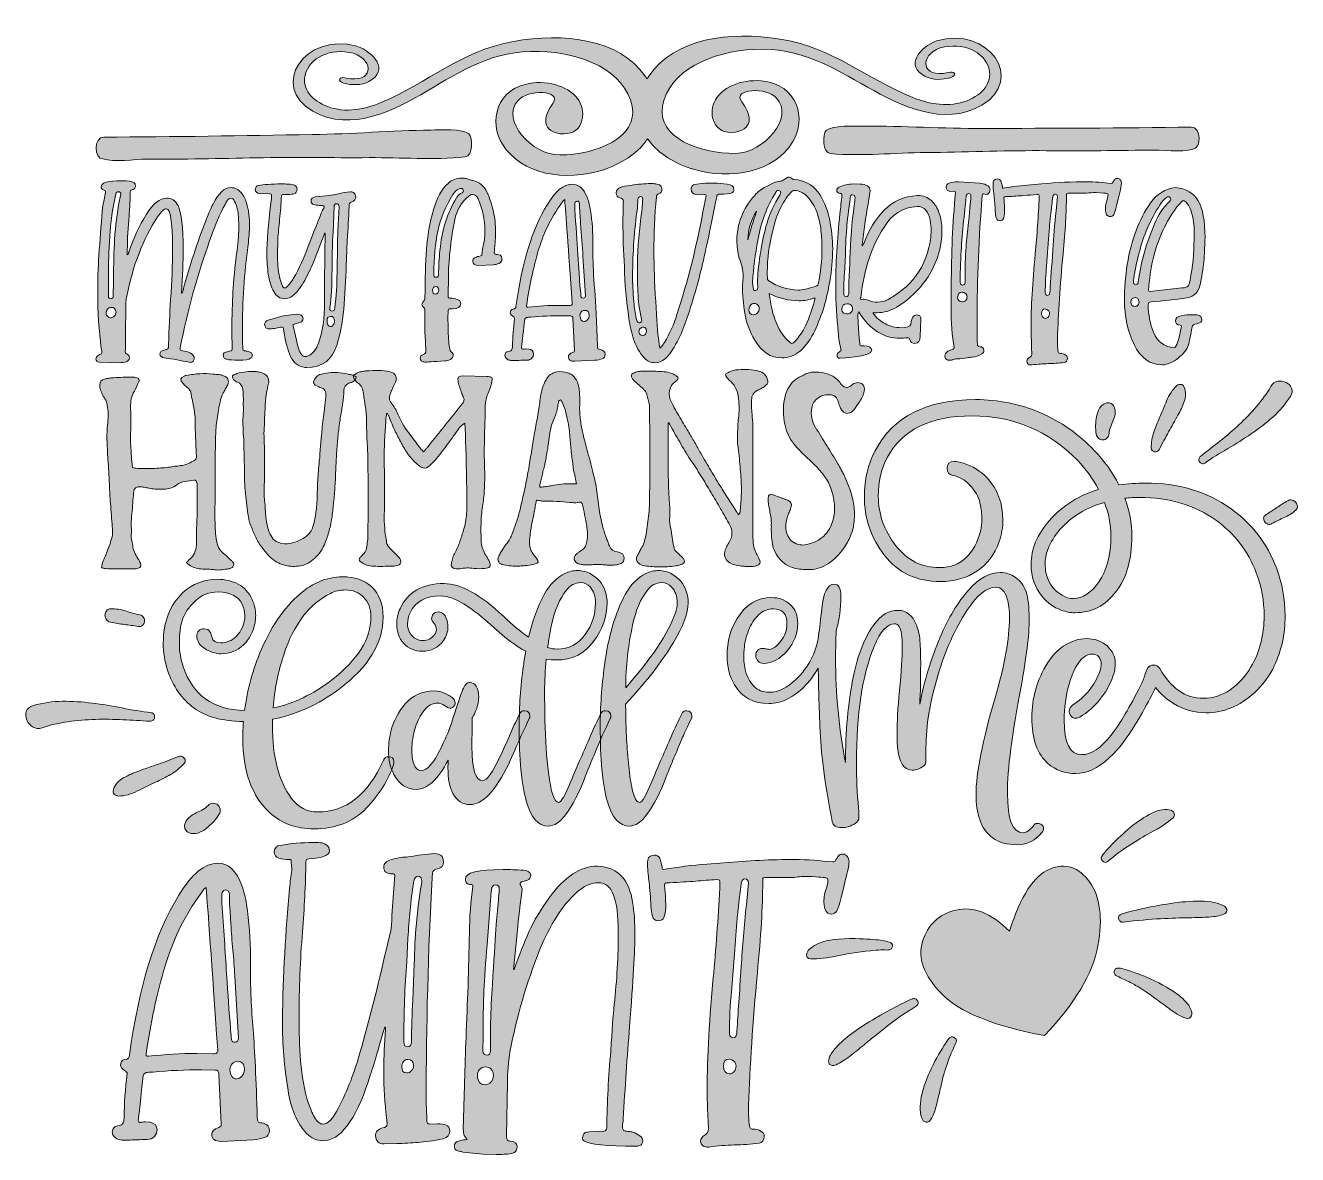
# Model space of a CAD drawing. Header units: inches. Extents: x 0.13 to 5.87, y -5.52 to -0.43.
import ezdxf

# ---------------------------------------------------------------- set-up
doc = ezdxf.new("R2010")
doc.units = ezdxf.units.IN
doc.header["$MEASUREMENT"] = 0
doc.layers.add('Layer 1', color=7, linetype='Continuous')

# ---------------------------------------------------------------- blocks, each defined once
blk = doc.blocks.new('block 3')
at = {"layer": 'Layer 1', "true_color": 0x231f20}
h = blk.add_hatch(color=250, dxfattribs=at)
h.dxf.hatch_style = 2
edge = h.paths.add_edge_path()
edge.add_spline(control_points=[(0.4655, -1.9486), (0.4559, -1.9486), (0.4505, -1.9435), (0.4493, -1.9333), (0.4493, -1.9279), (0.4526, -1.9231), (0.4592, -1.9189), (0.4622, -1.9165), (0.4658, -1.9146), (0.47, -1.9134), (0.4742, -1.9123), (0.4763, -1.9096), (0.4763, -1.9053), (0.4763, -1.9011), (0.4754, -1.8954), (0.4736, -1.8882), (0.4628, -1.8053), (0.4574, -1.722), (0.4574, -1.6385), (0.4574, -1.5808), (0.4592, -1.5234), (0.4628, -1.4663), (0.4676, -1.3996), (0.4727, -1.3332), (0.4781, -1.267), (0.4799, -1.246), (0.4832, -1.2268), (0.488, -1.2093), (0.488, -1.2093), (0.4934, -1.1805), (0.4934, -1.1805), (0.4934, -1.1781), (0.4907, -1.1757), (0.4853, -1.1733), (0.4769, -1.1697), (0.4727, -1.1649), (0.4727, -1.1588), (0.4727, -1.1402), (0.5039, -1.1309), (0.5665, -1.1309), (0.5947, -1.1309), (0.613, -1.1339), (0.6215, -1.1399), (0.6251, -1.1423), (0.6272, -1.1468), (0.6278, -1.1534), (0.6278, -1.1588), (0.6261, -1.1631), (0.6228, -1.1661), (0.6195, -1.1691), (0.6156, -1.171), (0.6111, -1.1719), (0.6066, -1.1728), (0.6043, -1.1757), (0.6043, -1.1805), (0.6031, -1.2256), (0.601, -1.2679), (0.598, -1.3076), (0.5932, -1.3581), (0.5908, -1.4107), (0.5908, -1.4654), (0.5938, -1.4624), (0.5956, -1.4597), (0.5962, -1.4573), (0.5968, -1.4549), (0.5974, -1.4534), (0.598, -1.4528), (0.6184, -1.3927), (0.6449, -1.3356), (0.6774, -1.2815), (0.7068, -1.2334), (0.7374, -1.2093), (0.7693, -1.2093), (0.7903, -1.2093), (0.8072, -1.2202), (0.8198, -1.2418), (0.8354, -1.2755), (0.8432, -1.3416), (0.8432, -1.4401), (0.8432, -1.4918), (0.8405, -1.5582), (0.8351, -1.6394), (0.8381, -1.6364), (0.8405, -1.6313), (0.8423, -1.624), (0.8718, -1.5159), (0.9063, -1.4101), (0.946, -1.3067), (0.9586, -1.2761), (0.9691, -1.2526), (0.9776, -1.2364), (1.0022, -1.1865), (1.0293, -1.1616), (1.0587, -1.1616), (1.0773, -1.1616), (1.0942, -1.1709), (1.1092, -1.1895), (1.1308, -1.2214), (1.1417, -1.2679), (1.1417, -1.3292), (1.1417, -1.3593), (1.1395, -1.3896), (1.1353, -1.4203), (1.1185, -1.5477), (1.1101, -1.6758), (1.1101, -1.8044), (1.1107, -1.8591), (1.1113, -1.8878), (1.1119, -1.8905), (1.1125, -1.8932), (1.1143, -1.8951), (1.1173, -1.8963), (1.1203, -1.8975), (1.125, -1.8987), (1.1313, -1.8999), (1.1376, -1.9011), (1.143, -1.9029), (1.1475, -1.9053), (1.152, -1.9077), (1.1543, -1.912), (1.1543, -1.918), (1.1543, -1.924), (1.1519, -1.9285), (1.1471, -1.9315), (1.1393, -1.9369), (1.1212, -1.9396), (1.093, -1.9396), (1.0677, -1.9396), (1.0503, -1.9384), (1.0407, -1.936), (1.0347, -1.9342), (1.0305, -1.9322), (1.0281, -1.9301), (1.0256, -1.928), (1.0242, -1.9237), (1.0236, -1.9171), (1.0236, -1.9111), (1.0258, -1.9071), (1.0303, -1.9053), (1.0348, -1.9035), (1.0396, -1.9022), (1.0447, -1.9013), (1.0499, -1.9004), (1.0542, -1.8993), (1.0578, -1.8981), (1.0614, -1.8969), (1.0632, -1.8942), (1.0632, -1.89), (1.0632, -1.89), (1.0623, -1.808), (1.0623, -1.808), (1.0629, -1.7377), (1.0646, -1.6789), (1.0673, -1.6317), (1.07, -1.5845), (1.0761, -1.5219), (1.0858, -1.4437), (1.0912, -1.4023), (1.0939, -1.3641), (1.0939, -1.3292), (1.0933, -1.3172), (1.0927, -1.3054), (1.0921, -1.2936), (1.0915, -1.2819), (1.0897, -1.2697), (1.0867, -1.2571), (1.0837, -1.2445), (1.0798, -1.2334), (1.0749, -1.2238), (1.0701, -1.2141), (1.0647, -1.2093), (1.0587, -1.2093), (1.0521, -1.2093), (1.0459, -1.2138), (1.0402, -1.2229), (1.0345, -1.2319), (1.029, -1.2421), (1.0236, -1.2535), (0.9989, -1.3022), (0.9785, -1.3515), (0.9622, -1.4014), (0.9063, -1.5582), (0.8622, -1.7187), (0.8297, -1.8828), (0.8297, -1.8828), (0.8288, -1.8882), (0.8288, -1.8882), (0.8288, -1.893), (0.8324, -1.896), (0.8396, -1.8972), (0.8517, -1.8984), (0.8635, -1.9019), (0.8752, -1.9076), (0.887, -1.9133), (0.8928, -1.9216), (0.8928, -1.9324), (0.8928, -1.9366), (0.8912, -1.9406), (0.8879, -1.9446), (0.8846, -1.9485), (0.8805, -1.9504), (0.8757, -1.9504), (0.8757, -1.9504), (0.8703, -1.9495), (0.8703, -1.9495), (0.8336, -1.9411), (0.7967, -1.9345), (0.7594, -1.9297), (0.745, -1.9273), (0.7378, -1.9216), (0.7378, -1.9125), (0.7378, -1.9035), (0.7441, -1.8975), (0.7567, -1.8945), (0.7633, -1.8933), (0.7684, -1.8917), (0.772, -1.8896), (0.7756, -1.8875), (0.7774, -1.8804), (0.7774, -1.8684), (0.7792, -1.7999), (0.7822, -1.7322), (0.7864, -1.6655), (0.7919, -1.588), (0.7946, -1.5102), (0.7946, -1.432), (0.7946, -1.3154), (0.7856, -1.2571), (0.7675, -1.2571), (0.7573, -1.2571), (0.7438, -1.2694), (0.7269, -1.2941), (0.6626, -1.3921), (0.6161, -1.5129), (0.5872, -1.6565), (0.5854, -1.6655), (0.5845, -1.6745), (0.5845, -1.6836), (0.5845, -1.6836), (0.5827, -1.8377), (0.5827, -1.8377), (0.5827, -1.8732), (0.5825, -1.892), (0.5823, -1.8941), (0.5819, -1.8962), (0.5815, -1.8981), (0.5809, -1.8999), (0.5809, -1.9053), (0.5842, -1.9096), (0.5908, -1.9125), (0.5974, -1.9155), (0.6007, -1.9213), (0.6007, -1.9297), (0.5995, -1.9375), (0.5956, -1.9429), (0.589, -1.9459), (0.577, -1.9495), (0.565, -1.9513), (0.5529, -1.9513), (0.5529, -1.9513), (0.4655, -1.9486), (0.4655, -1.9486)], knot_values=[0, 0, 0, 0, 1, 1, 1, 2, 2, 2, 3, 3, 3, 4, 4, 4, 5, 5, 5, 6, 6, 6, 7, 7, 7, 8, 8, 8, 9, 9, 9, 10, 10, 10, 11, 11, 11, 12, 12, 12, 13, 13, 13, 14, 14, 14, 15, 15, 15, 16, 16, 16, 17, 17, 17, 18, 18, 18, 19, 19, 19, 20, 20, 20, 21, 21, 21, 22, 22, 22, 23, 23, 23, 24, 24, 24, 25, 25, 25, 26, 26, 26, 27, 27, 27, 28, 28, 28, 29, 29, 29, 30, 30, 30, 31, 31, 31, 32, 32, 32, 33, 33, 33, 34, 34, 34, 35, 35, 35, 36, 36, 36, 37, 37, 37, 38, 38, 38, 39, 39, 39, 40, 40, 40, 41, 41, 41, 42, 42, 42, 43, 43, 43, 44, 44, 44, 45, 45, 45, 46, 46, 46, 47, 47, 47, 48, 48, 48, 49, 49, 49, 50, 50, 50, 51, 51, 51, 52, 52, 52, 53, 53, 53, 54, 54, 54, 55, 55, 55, 56, 56, 56, 57, 57, 57, 58, 58, 58, 59, 59, 59, 60, 60, 60, 61, 61, 61, 62, 62, 62, 63, 63, 63, 64, 64, 64, 65, 65, 65, 66, 66, 66, 67, 67, 67, 68, 68, 68, 69, 69, 69, 70, 70, 70, 71, 71, 71, 72, 72, 72, 73, 73, 73, 74, 74, 74, 75, 75, 75, 76, 76, 76, 77, 77, 77, 78, 78, 78, 79, 79, 79, 80, 80, 80, 81, 81, 81, 82, 82, 82, 83, 83, 83, 84, 84, 84, 85, 85, 85, 86, 86, 86, 87, 87, 87, 87], degree=3, periodic=1)
edge = h.paths.add_edge_path()
edge.add_spline(control_points=[(0.5331, -1.7404), (0.5379, -1.7349), (0.5403, -1.7292), (0.5403, -1.7232), (0.5391, -1.7088), (0.5316, -1.7016), (0.5178, -1.7016), (0.5112, -1.7022), (0.5057, -1.7051), (0.5015, -1.7101), (0.4973, -1.7153), (0.4952, -1.7214), (0.4952, -1.7286), (0.4958, -1.7346), (0.4983, -1.7395), (0.5025, -1.7431), (0.5067, -1.7467), (0.5118, -1.7485), (0.5178, -1.7485), (0.5232, -1.7485), (0.5283, -1.7458), (0.5331, -1.7404)], knot_values=[0, 0, 0, 0, 1, 1, 1, 2, 2, 2, 3, 3, 3, 4, 4, 4, 5, 5, 5, 6, 6, 6, 7, 7, 7, 7], degree=3, periodic=1)
edge = h.paths.add_edge_path()
edge.add_spline(control_points=[(0.5277, -1.6475), (0.5277, -1.6475), (0.5286, -1.5871), (0.5286, -1.5871), (0.5286, -1.5306), (0.5299, -1.4735), (0.5326, -1.4158), (0.5354, -1.3581), (0.5415, -1.2998), (0.5511, -1.2409), (0.5511, -1.2409), (0.562, -1.1904), (0.562, -1.1904), (0.562, -1.1844), (0.5581, -1.1811), (0.5502, -1.1805), (0.5448, -1.1805), (0.5412, -1.1838), (0.5394, -1.1904), (0.5394, -1.1922), (0.5388, -1.1943), (0.5376, -1.1967), (0.5238, -1.2568), (0.5151, -1.3187), (0.5115, -1.3824), (0.5079, -1.4462), (0.5061, -1.5068), (0.5061, -1.5645), (0.5061, -1.5645), (0.5061, -1.6502), (0.5061, -1.6502), (0.5061, -1.6586), (0.5097, -1.6628), (0.5169, -1.6628), (0.5241, -1.6628), (0.5277, -1.6577), (0.5277, -1.6475)], knot_values=[0, 0, 0, 0, 1, 1, 1, 2, 2, 2, 3, 3, 3, 4, 4, 4, 5, 5, 5, 6, 6, 6, 7, 7, 7, 8, 8, 8, 9, 9, 9, 10, 10, 10, 11, 11, 11, 12, 12, 12, 12], degree=3, periodic=1)
h = blk.add_hatch(color=250, dxfattribs=at)
h.dxf.hatch_style = 2
edge = h.paths.add_edge_path()
edge.add_spline(control_points=[(1.3914, -1.9729), (1.3607, -1.9675), (1.3394, -1.951), (1.3274, -1.9234), (1.3135, -1.8933), (1.3027, -1.8515), (1.2949, -1.7981), (1.2949, -1.7932), (1.2925, -1.7908), (1.2877, -1.7908), (1.2793, -1.7914), (1.2709, -1.7928), (1.2625, -1.7949), (1.254, -1.797), (1.2438, -1.7984), (1.2318, -1.799), (1.224, -1.799), (1.2186, -1.7973), (1.2156, -1.794), (1.2126, -1.7907), (1.2108, -1.7857), (1.2101, -1.7791), (1.2101, -1.7749), (1.2115, -1.7709), (1.2142, -1.7669), (1.2169, -1.763), (1.2207, -1.7605), (1.2255, -1.7593), (1.2255, -1.7593), (1.2615, -1.7494), (1.2615, -1.7494), (1.2916, -1.7404), (1.322, -1.7346), (1.3526, -1.7322), (1.3718, -1.7322), (1.3821, -1.7385), (1.3833, -1.7512), (1.3833, -1.7602), (1.3791, -1.7662), (1.3706, -1.7692), (1.3514, -1.7746), (1.3413, -1.7778), (1.3404, -1.7787), (1.3395, -1.7796), (1.3391, -1.7818), (1.3391, -1.7854), (1.3391, -1.7854), (1.3544, -1.8503), (1.3544, -1.8503), (1.3562, -1.86), (1.3583, -1.8699), (1.3607, -1.8801), (1.3631, -1.8903), (1.3673, -1.9001), (1.3733, -1.9094), (1.3794, -1.9187), (1.386, -1.9234), (1.3932, -1.9234), (1.4022, -1.9234), (1.4115, -1.9193), (1.4211, -1.9112), (1.4307, -1.9031), (1.4389, -1.893), (1.4455, -1.881), (1.4665, -1.8347), (1.4779, -1.7758), (1.4797, -1.7043), (1.4803, -1.6803), (1.4806, -1.6481), (1.4806, -1.6078), (1.4806, -1.5225), (1.4815, -1.4443), (1.4833, -1.3734), (1.4833, -1.3704), (1.4827, -1.3677), (1.4815, -1.3653), (1.4815, -1.3653), (1.4383, -1.478), (1.4383, -1.478), (1.428, -1.5045), (1.4159, -1.5318), (1.4017, -1.56), (1.3876, -1.5883), (1.372, -1.6125), (1.3549, -1.6326), (1.3377, -1.6528), (1.3193, -1.6628), (1.2994, -1.6628), (1.279, -1.6628), (1.2629, -1.6522), (1.2512, -1.6308), (1.2395, -1.6095), (1.2314, -1.5833), (1.2268, -1.5524), (1.2223, -1.5214), (1.2201, -1.4912), (1.2201, -1.4618), (1.2201, -1.4047), (1.2261, -1.328), (1.2381, -1.2319), (1.2405, -1.2162), (1.2417, -1.2042), (1.2417, -1.1958), (1.2417, -1.1922), (1.239, -1.1904), (1.2336, -1.1904), (1.2336, -1.1904), (1.1867, -1.1877), (1.1867, -1.1877), (1.1747, -1.1871), (1.1684, -1.1814), (1.1678, -1.1706), (1.1678, -1.1604), (1.1729, -1.154), (1.1831, -1.1516), (1.1933, -1.1492), (1.2074, -1.148), (1.2255, -1.148), (1.2453, -1.1462), (1.2648, -1.1453), (1.2841, -1.1453), (1.2955, -1.1453), (1.3065, -1.1455), (1.317, -1.1458), (1.3275, -1.1461), (1.3367, -1.1479), (1.3445, -1.1512), (1.3523, -1.1545), (1.3562, -1.1606), (1.3562, -1.1697), (1.3556, -1.1799), (1.3514, -1.1863), (1.3436, -1.189), (1.3358, -1.1917), (1.3267, -1.1931), (1.3165, -1.1931), (1.3165, -1.1931), (1.2958, -1.1922), (1.2958, -1.1922), (1.2928, -1.1922), (1.2904, -1.1927), (1.2886, -1.1936), (1.2868, -1.1945), (1.2859, -1.1967), (1.2859, -1.2003), (1.2841, -1.2352), (1.2814, -1.2703), (1.2778, -1.3058), (1.2742, -1.3365), (1.2715, -1.3671), (1.2697, -1.3978), (1.2697, -1.3978), (1.2679, -1.4645), (1.2679, -1.4645), (1.2679, -1.4987), (1.2711, -1.533), (1.2778, -1.5673), (1.2778, -1.5673), (1.2787, -1.5691), (1.2787, -1.5691), (1.2811, -1.5787), (1.2841, -1.5886), (1.2877, -1.5988), (1.2913, -1.609), (1.2958, -1.6141), (1.3012, -1.6141), (1.3036, -1.6141), (1.306, -1.6129), (1.3084, -1.6105), (1.3216, -1.5985), (1.3325, -1.585), (1.3409, -1.57), (1.3667, -1.5249), (1.3881, -1.4783), (1.4049, -1.4302), (1.4464, -1.3238), (1.4686, -1.2682), (1.4716, -1.2634), (1.4764, -1.2562), (1.4788, -1.2508), (1.4788, -1.2472), (1.4788, -1.2436), (1.4713, -1.2418), (1.4563, -1.2418), (1.4467, -1.2418), (1.4383, -1.2407), (1.431, -1.2386), (1.4238, -1.2365), (1.4199, -1.2307), (1.4193, -1.2211), (1.4193, -1.212), (1.4256, -1.2063), (1.4383, -1.2039), (1.4383, -1.2039), (1.5023, -1.1967), (1.5023, -1.1967), (1.5023, -1.1967), (1.5428, -1.1895), (1.5428, -1.1895), (1.5597, -1.1859), (1.5777, -1.1829), (1.5969, -1.1805), (1.6053, -1.1805), (1.6112, -1.1824), (1.6145, -1.1863), (1.6178, -1.1903), (1.6201, -1.1961), (1.6213, -1.2039), (1.6213, -1.2087), (1.6198, -1.2133), (1.6168, -1.2174), (1.6138, -1.2217), (1.6094, -1.2245), (1.6037, -1.226), (1.598, -1.2275), (1.5944, -1.2301), (1.5929, -1.2337), (1.5914, -1.2373), (1.5906, -1.2418), (1.5906, -1.2472), (1.5888, -1.2983), (1.5861, -1.3491), (1.5825, -1.3996), (1.5825, -1.3996), (1.5789, -1.4861), (1.5789, -1.4861), (1.5771, -1.5534), (1.5735, -1.6205), (1.5681, -1.6872), (1.5651, -1.7485), (1.5549, -1.8086), (1.5374, -1.8675), (1.5164, -1.9378), (1.4701, -1.9729), (1.3986, -1.9729), (1.3986, -1.9729), (1.3914, -1.9729), (1.3914, -1.9729)], knot_values=[0, 0, 0, 0, 1, 1, 1, 2, 2, 2, 3, 3, 3, 4, 4, 4, 5, 5, 5, 6, 6, 6, 7, 7, 7, 8, 8, 8, 9, 9, 9, 10, 10, 10, 11, 11, 11, 12, 12, 12, 13, 13, 13, 14, 14, 14, 15, 15, 15, 16, 16, 16, 17, 17, 17, 18, 18, 18, 19, 19, 19, 20, 20, 20, 21, 21, 21, 22, 22, 22, 23, 23, 23, 24, 24, 24, 25, 25, 25, 26, 26, 26, 27, 27, 27, 28, 28, 28, 29, 29, 29, 30, 30, 30, 31, 31, 31, 32, 32, 32, 33, 33, 33, 34, 34, 34, 35, 35, 35, 36, 36, 36, 37, 37, 37, 38, 38, 38, 39, 39, 39, 40, 40, 40, 41, 41, 41, 42, 42, 42, 43, 43, 43, 44, 44, 44, 45, 45, 45, 46, 46, 46, 47, 47, 47, 48, 48, 48, 49, 49, 49, 50, 50, 50, 51, 51, 51, 52, 52, 52, 53, 53, 53, 54, 54, 54, 55, 55, 55, 56, 56, 56, 57, 57, 57, 58, 58, 58, 59, 59, 59, 60, 60, 60, 61, 61, 61, 62, 62, 62, 63, 63, 63, 64, 64, 64, 65, 65, 65, 66, 66, 66, 67, 67, 67, 68, 68, 68, 69, 69, 69, 70, 70, 70, 71, 71, 71, 72, 72, 72, 73, 73, 73, 74, 74, 74, 75, 75, 75, 76, 76, 76, 77, 77, 77, 78, 78, 78, 79, 79, 79, 79], degree=3, periodic=1)
edge = h.paths.add_edge_path()
edge.add_spline(control_points=[(1.5199, -1.7805), (1.5231, -1.776), (1.5251, -1.7704), (1.5257, -1.7638), (1.5257, -1.7572), (1.5239, -1.7519), (1.5203, -1.748), (1.5167, -1.7441), (1.5125, -1.7422), (1.5077, -1.7422), (1.4969, -1.7434), (1.4915, -1.7485), (1.4915, -1.7575), (1.492, -1.7779), (1.4972, -1.7881), (1.5068, -1.7881), (1.5068, -1.7881), (1.5077, -1.7881), (1.5077, -1.7881), (1.5125, -1.7875), (1.5165, -1.785), (1.5199, -1.7805)], knot_values=[0, 0, 0, 0, 1, 1, 1, 2, 2, 2, 3, 3, 3, 4, 4, 4, 5, 5, 5, 6, 6, 6, 7, 7, 7, 7], degree=3, periodic=1)
edge = h.paths.add_edge_path()
edge.add_spline(control_points=[(1.5266, -1.7052), (1.5332, -1.6517), (1.5365, -1.5991), (1.5365, -1.5474), (1.5365, -1.5168), (1.5374, -1.4849), (1.5392, -1.4519), (1.5392, -1.3996), (1.5395, -1.368), (1.5401, -1.3572), (1.5401, -1.3572), (1.5455, -1.249), (1.5455, -1.249), (1.5455, -1.2394), (1.5416, -1.2346), (1.5338, -1.2346), (1.5272, -1.2346), (1.5236, -1.2391), (1.523, -1.2481), (1.523, -1.2481), (1.5185, -1.3635), (1.5185, -1.3635), (1.5161, -1.4098), (1.5146, -1.4561), (1.514, -1.5023), (1.514, -1.5023), (1.514, -1.5312), (1.514, -1.5312), (1.514, -1.6033), (1.5107, -1.6604), (1.5041, -1.7025), (1.5041, -1.7025), (1.5041, -1.7061), (1.5041, -1.7061), (1.5041, -1.7139), (1.508, -1.7181), (1.5158, -1.7187), (1.5218, -1.7187), (1.5254, -1.7142), (1.5266, -1.7052)], knot_values=[0, 0, 0, 0, 1, 1, 1, 2, 2, 2, 3, 3, 3, 4, 4, 4, 5, 5, 5, 6, 6, 6, 7, 7, 7, 8, 8, 8, 9, 9, 9, 10, 10, 10, 11, 11, 11, 12, 12, 12, 13, 13, 13, 13], degree=3, periodic=1)
h = blk.add_hatch(color=250, dxfattribs=at)
h.dxf.hatch_style = 2
edge = h.paths.add_edge_path()
edge.add_spline(control_points=[(1.9179, -1.9441), (1.9143, -1.9417), (1.9121, -1.9372), (1.9116, -1.9306), (1.9116, -1.9228), (1.9159, -1.9174), (1.9246, -1.9144), (1.9333, -1.9113), (1.9377, -1.9062), (1.9377, -1.899), (1.9377, -1.899), (1.9359, -1.8612), (1.9359, -1.8612), (1.9335, -1.8347), (1.9323, -1.8047), (1.9323, -1.771), (1.9323, -1.771), (1.9332, -1.7187), (1.9332, -1.7187), (1.9332, -1.7103), (1.9309, -1.7045), (1.9264, -1.7011), (1.9219, -1.6978), (1.9197, -1.6938), (1.9197, -1.689), (1.9197, -1.6842), (1.9219, -1.6795), (1.9264, -1.675), (1.9309, -1.6705), (1.9332, -1.6652), (1.9332, -1.6592), (1.9332, -1.5745), (1.9353, -1.5016), (1.9395, -1.4406), (1.9437, -1.3796), (1.9542, -1.3202), (1.9711, -1.2625), (1.9855, -1.2096), (2.008, -1.1694), (2.0387, -1.1417), (2.0555, -1.1267), (2.075, -1.1192), (2.0973, -1.1192), (2.1033, -1.1192), (2.1079, -1.1193), (2.1113, -1.1196), (2.1145, -1.1199), (2.1174, -1.1204), (2.1198, -1.121), (2.1222, -1.1216), (2.1252, -1.1225), (2.1288, -1.1237), (2.1324, -1.1249), (2.1394, -1.127), (2.1496, -1.13), (2.1784, -1.1366), (2.1994, -1.1542), (2.2127, -1.1827), (2.2259, -1.2113), (2.2357, -1.2404), (2.242, -1.2702), (2.2483, -1.2999), (2.2514, -1.3298), (2.2514, -1.3599), (2.2514, -1.3731), (2.2511, -1.3839), (2.2506, -1.3923), (2.2499, -1.4008), (2.2492, -1.4095), (2.2483, -1.4185), (2.2474, -1.4275), (2.2463, -1.4398), (2.2451, -1.4555), (2.2451, -1.4603), (2.2475, -1.4627), (2.2523, -1.4627), (2.2632, -1.4627), (2.271, -1.4651), (2.2758, -1.4699), (2.2782, -1.4729), (2.2797, -1.4774), (2.2803, -1.4834), (2.2803, -1.4924), (2.2759, -1.499), (2.2672, -1.5032), (2.2585, -1.5074), (2.2502, -1.5095), (2.2424, -1.5095), (2.2424, -1.5095), (2.1748, -1.5132), (2.1748, -1.5132), (2.158, -1.5132), (2.1493, -1.5066), (2.1487, -1.4933), (2.1487, -1.4861), (2.1514, -1.4812), (2.1568, -1.4784), (2.1622, -1.4757), (2.1685, -1.4735), (2.1757, -1.4717), (2.1829, -1.4699), (2.187, -1.4688), (2.1879, -1.4685), (2.1888, -1.4682), (2.1895, -1.4672), (2.1901, -1.4654), (2.1913, -1.4491), (2.1934, -1.4335), (2.1965, -1.4185), (2.2013, -1.3987), (2.2037, -1.3785), (2.2037, -1.3581), (2.2031, -1.3058), (2.1925, -1.2562), (2.1721, -1.2093), (2.1661, -1.1985), (2.158, -1.1931), (2.1478, -1.1931), (2.1418, -1.1931), (2.136, -1.1955), (2.1306, -1.2003), (2.097, -1.2274), (2.0759, -1.2625), (2.0675, -1.3058), (2.0507, -1.3888), (2.0411, -1.4729), (2.0387, -1.5582), (2.0387, -1.5582), (2.0378, -1.652), (2.0378, -1.652), (2.0378, -1.6574), (2.0411, -1.6601), (2.0477, -1.6601), (2.0579, -1.6601), (2.0683, -1.6619), (2.0788, -1.6655), (2.0893, -1.6691), (2.0946, -1.6754), (2.0946, -1.6845), (2.0934, -1.7001), (2.0811, -1.7079), (2.0576, -1.7079), (2.0576, -1.7079), (2.0423, -1.7079), (2.0423, -1.7079), (2.0393, -1.7079), (2.0378, -1.7103), (2.0378, -1.7151), (2.0378, -1.7151), (2.0369, -1.7521), (2.0369, -1.7521), (2.0369, -1.8458), (2.0414, -1.8954), (2.0504, -1.9008), (2.057, -1.9057), (2.0603, -1.9111), (2.0603, -1.9171), (2.0603, -1.9243), (2.0561, -1.9309), (2.0477, -1.9369), (2.0393, -1.9405), (2.0309, -1.9426), (2.0225, -1.9432), (1.9702, -1.9468), (1.9404, -1.9486), (1.9332, -1.9486), (1.9266, -1.948), (1.9215, -1.9465), (1.9179, -1.9441)], knot_values=[0, 0, 0, 0, 1, 1, 1, 2, 2, 2, 3, 3, 3, 4, 4, 4, 5, 5, 5, 6, 6, 6, 7, 7, 7, 8, 8, 8, 9, 9, 9, 10, 10, 10, 11, 11, 11, 12, 12, 12, 13, 13, 13, 14, 14, 14, 15, 15, 15, 16, 16, 16, 17, 17, 17, 18, 18, 18, 19, 19, 19, 20, 20, 20, 21, 21, 21, 22, 22, 22, 23, 23, 23, 24, 24, 24, 25, 25, 25, 26, 26, 26, 27, 27, 27, 28, 28, 28, 29, 29, 29, 30, 30, 30, 31, 31, 31, 32, 32, 32, 33, 33, 33, 34, 34, 34, 35, 35, 35, 36, 36, 36, 37, 37, 37, 38, 38, 38, 39, 39, 39, 40, 40, 40, 41, 41, 41, 42, 42, 42, 43, 43, 43, 44, 44, 44, 45, 45, 45, 46, 46, 46, 47, 47, 47, 48, 48, 48, 49, 49, 49, 50, 50, 50, 51, 51, 51, 52, 52, 52, 53, 53, 53, 54, 54, 54, 55, 55, 55, 56, 56, 56, 56], degree=3, periodic=1)
edge = h.paths.add_edge_path()
edge.add_spline(control_points=[(1.9914, -1.6367), (1.9941, -1.6331), (1.9954, -1.6286), (1.9954, -1.6232), (1.9948, -1.6141), (1.9903, -1.609), (1.9819, -1.6078), (1.9783, -1.6078), (1.975, -1.6093), (1.972, -1.6123), (1.969, -1.6153), (1.9675, -1.6195), (1.9675, -1.625), (1.9675, -1.6298), (1.9682, -1.6338), (1.9697, -1.6371), (1.9712, -1.6404), (1.975, -1.6421), (1.981, -1.6421), (1.9852, -1.6421), (1.9886, -1.6403), (1.9914, -1.6367)], knot_values=[0, 0, 0, 0, 1, 1, 1, 2, 2, 2, 3, 3, 3, 4, 4, 4, 5, 5, 5, 6, 6, 6, 7, 7, 7, 7], degree=3, periodic=1)
edge = h.paths.add_edge_path()
edge.add_spline(control_points=[(1.9922, -1.5618), (1.9932, -1.5588), (1.9939, -1.5555), (1.9945, -1.5519), (1.9945, -1.5153), (1.9966, -1.4801), (2.0008, -1.4464), (2.0008, -1.4464), (2.0026, -1.4266), (2.0026, -1.4266), (2.0104, -1.3485), (2.0345, -1.2757), (2.0747, -1.2084), (2.0777, -1.2042), (2.0809, -1.2002), (2.0842, -1.1963), (2.0875, -1.1924), (2.092, -1.1894), (2.0977, -1.1872), (2.1034, -1.1851), (2.1063, -1.1817), (2.1063, -1.1769), (2.1063, -1.1739), (2.1054, -1.1712), (2.1036, -1.1688), (2.1018, -1.1664), (2.0994, -1.1652), (2.0964, -1.1652), (2.0934, -1.1652), (2.0904, -1.1661), (2.0874, -1.1679), (2.0753, -1.1727), (2.0657, -1.1811), (2.0585, -1.1931), (2.0255, -1.2466), (2.0029, -1.3016), (1.9909, -1.3581), (1.9789, -1.4146), (1.9729, -1.4789), (1.9729, -1.551), (1.9729, -1.5552), (1.9735, -1.5588), (1.9747, -1.5618), (1.9759, -1.5649), (1.9792, -1.5663), (1.9846, -1.5663), (1.9888, -1.5663), (1.9914, -1.5649), (1.9922, -1.5618)], knot_values=[0, 0, 0, 0, 1, 1, 1, 2, 2, 2, 3, 3, 3, 4, 4, 4, 5, 5, 5, 6, 6, 6, 7, 7, 7, 8, 8, 8, 9, 9, 9, 10, 10, 10, 11, 11, 11, 12, 12, 12, 13, 13, 13, 14, 14, 14, 15, 15, 15, 16, 16, 16, 16], degree=3, periodic=1)
h = blk.add_hatch(color=250, dxfattribs=at)
h.dxf.hatch_style = 2
edge = h.paths.add_edge_path()
edge.add_spline(control_points=[(2.5796, -1.9252), (2.5796, -1.9162), (2.5862, -1.9096), (2.5994, -1.9053), (2.6025, -1.9041), (2.6044, -1.9029), (2.6053, -1.9017), (2.6062, -1.9005), (2.6067, -1.8984), (2.6067, -1.8954), (2.6067, -1.8954), (2.6004, -1.7521), (2.6004, -1.7521), (2.5997, -1.7473), (2.5987, -1.7441), (2.5972, -1.7426), (2.5957, -1.7411), (2.5928, -1.7404), (2.5886, -1.7404), (2.5886, -1.7404), (2.5508, -1.7395), (2.5508, -1.7395), (2.5039, -1.7395), (2.4573, -1.7416), (2.411, -1.7458), (2.402, -1.7458), (2.3954, -1.7464), (2.3912, -1.7476), (2.387, -1.7488), (2.3844, -1.7509), (2.3835, -1.7539), (2.3826, -1.7569), (2.3777, -1.8005), (2.3687, -1.8846), (2.3687, -1.8888), (2.3708, -1.8909), (2.375, -1.8909), (2.3786, -1.8897), (2.3831, -1.8891), (2.3885, -1.8891), (2.3885, -1.8891), (2.402, -1.89), (2.402, -1.89), (2.4146, -1.8918), (2.4215, -1.899), (2.4228, -1.9117), (2.4228, -1.9183), (2.4201, -1.9246), (2.4146, -1.9306), (2.4092, -1.9366), (2.402, -1.9396), (2.393, -1.9396), (2.384, -1.9396), (2.3745, -1.9399), (2.3646, -1.9405), (2.3547, -1.9411), (2.3401, -1.9414), (2.3209, -1.9414), (2.3209, -1.9414), (2.3173, -1.9405), (2.3173, -1.9405), (2.3094, -1.9405), (2.3028, -1.9366), (2.2974, -1.9288), (2.295, -1.9258), (2.2938, -1.9225), (2.2938, -1.9189), (2.2944, -1.9075), (2.2994, -1.9013), (2.3087, -1.9004), (2.318, -1.8995), (2.3236, -1.8965), (2.3254, -1.8914), (2.3272, -1.8863), (2.3281, -1.8804), (2.3281, -1.8738), (2.3281, -1.8365), (2.3311, -1.7953), (2.3371, -1.7503), (2.3371, -1.7479), (2.3344, -1.7449), (2.329, -1.7412), (2.3212, -1.7364), (2.3173, -1.7316), (2.3173, -1.7268), (2.3173, -1.7172), (2.3216, -1.7117), (2.3303, -1.7101), (2.339, -1.7087), (2.3434, -1.7043), (2.3434, -1.6971), (2.3692, -1.5029), (2.4164, -1.35), (2.485, -1.2382), (2.5216, -1.1769), (2.5589, -1.1462), (2.5967, -1.1462), (2.6268, -1.1462), (2.6496, -1.167), (2.6653, -1.2084), (2.6719, -1.2265), (2.6767, -1.2451), (2.6797, -1.2643), (2.6869, -1.3142), (2.6905, -1.3647), (2.6905, -1.4158), (2.6905, -1.4158), (2.6905, -1.4582), (2.6905, -1.4582), (2.6905, -1.505), (2.6932, -1.5603), (2.6986, -1.624), (2.7028, -1.683), (2.7067, -1.7674), (2.7103, -1.8774), (2.7103, -1.8822), (2.7111, -1.8858), (2.7126, -1.8882), (2.7141, -1.8906), (2.7176, -1.8918), (2.723, -1.8918), (2.7368, -1.8936), (2.7443, -1.9008), (2.7455, -1.9134), (2.7455, -1.9237), (2.7408, -1.9304), (2.7315, -1.9337), (2.7222, -1.937), (2.7113, -1.9393), (2.6986, -1.9405), (2.6986, -1.9405), (2.6076, -1.945), (2.6076, -1.945), (2.5889, -1.945), (2.5796, -1.9384), (2.5796, -1.9252)], knot_values=[0, 0, 0, 0, 1, 1, 1, 2, 2, 2, 3, 3, 3, 4, 4, 4, 5, 5, 5, 6, 6, 6, 7, 7, 7, 8, 8, 8, 9, 9, 9, 10, 10, 10, 11, 11, 11, 12, 12, 12, 13, 13, 13, 14, 14, 14, 15, 15, 15, 16, 16, 16, 17, 17, 17, 18, 18, 18, 19, 19, 19, 20, 20, 20, 21, 21, 21, 22, 22, 22, 23, 23, 23, 24, 24, 24, 25, 25, 25, 26, 26, 26, 27, 27, 27, 28, 28, 28, 29, 29, 29, 30, 30, 30, 31, 31, 31, 32, 32, 32, 33, 33, 33, 34, 34, 34, 35, 35, 35, 36, 36, 36, 37, 37, 37, 38, 38, 38, 39, 39, 39, 40, 40, 40, 41, 41, 41, 42, 42, 42, 43, 43, 43, 44, 44, 44, 45, 45, 45, 45], degree=3, periodic=1)
edge = h.paths.add_edge_path()
edge.add_spline(control_points=[(2.5364, -1.6926), (2.5364, -1.6926), (2.5832, -1.6935), (2.5832, -1.6935), (2.5886, -1.6935), (2.5922, -1.6927), (2.594, -1.6912), (2.5959, -1.6897), (2.5967, -1.6869), (2.5967, -1.6827), (2.5793, -1.4314), (2.5682, -1.2757), (2.5634, -1.2156), (2.5634, -1.2156), (2.558, -1.2202), (2.558, -1.2202), (2.5075, -1.2857), (2.4701, -1.3593), (2.4457, -1.441), (2.4214, -1.5228), (2.4032, -1.6072), (2.3912, -1.6944), (2.3912, -1.6974), (2.3916, -1.6992), (2.3925, -1.6998), (2.3934, -1.7004), (2.3951, -1.7007), (2.3975, -1.7007), (2.445, -1.6953), (2.4913, -1.6926), (2.5364, -1.6926)], knot_values=[0, 0, 0, 0, 1, 1, 1, 2, 2, 2, 3, 3, 3, 4, 4, 4, 5, 5, 5, 6, 6, 6, 7, 7, 7, 8, 8, 8, 9, 9, 9, 10, 10, 10, 10], degree=3, periodic=1)
edge = h.paths.add_edge_path()
edge.add_spline(control_points=[(2.6562, -1.6493), (2.6562, -1.6493), (2.6454, -1.4708), (2.6454, -1.4708), (2.6442, -1.4455), (2.6424, -1.4205), (2.64, -1.3955), (2.6376, -1.3706), (2.6358, -1.3455), (2.6346, -1.3202), (2.6346, -1.3202), (2.6328, -1.2869), (2.6328, -1.2869), (2.631, -1.2724), (2.6301, -1.258), (2.6301, -1.2436), (2.6301, -1.2436), (2.6301, -1.2337), (2.6301, -1.2337), (2.6295, -1.2265), (2.6256, -1.2229), (2.6184, -1.2229), (2.6118, -1.2241), (2.6085, -1.2283), (2.6085, -1.2355), (2.6085, -1.2355), (2.6085, -1.2598), (2.6085, -1.2598), (2.6139, -1.3332), (2.6184, -1.4011), (2.622, -1.4636), (2.6304, -1.588), (2.6354, -1.6519), (2.6369, -1.6551), (2.6384, -1.6585), (2.6415, -1.6601), (2.6463, -1.6601), (2.6529, -1.6595), (2.6562, -1.6559), (2.6562, -1.6493)], knot_values=[0, 0, 0, 0, 1, 1, 1, 2, 2, 2, 3, 3, 3, 4, 4, 4, 5, 5, 5, 6, 6, 6, 7, 7, 7, 8, 8, 8, 9, 9, 9, 10, 10, 10, 11, 11, 11, 12, 12, 12, 13, 13, 13, 13], degree=3, periodic=1)
edge = h.paths.add_edge_path()
edge.add_spline(control_points=[(2.6666, -1.757), (2.6711, -1.7519), (2.6734, -1.7455), (2.6734, -1.7377), (2.6734, -1.7226), (2.6665, -1.7151), (2.6526, -1.7151), (2.6466, -1.7157), (2.6417, -1.7181), (2.6378, -1.7223), (2.6339, -1.7265), (2.6319, -1.7319), (2.6319, -1.7385), (2.6331, -1.7566), (2.6394, -1.7656), (2.6508, -1.7656), (2.6568, -1.765), (2.6621, -1.7621), (2.6666, -1.757)], knot_values=[0, 0, 0, 0, 1, 1, 1, 2, 2, 2, 3, 3, 3, 4, 4, 4, 5, 5, 5, 6, 6, 6, 6], degree=3, periodic=1)
h = blk.add_hatch(color=250, dxfattribs=at)
h.dxf.hatch_style = 2
edge = h.paths.add_edge_path()
edge.add_spline(control_points=[(2.9222, -1.9306), (2.9, -1.9047), (2.8839, -1.8765), (2.874, -1.8458), (2.8641, -1.8152), (2.857, -1.7839), (2.8528, -1.7521), (2.8408, -1.6739), (2.8339, -1.5955), (2.8321, -1.5168), (2.8279, -1.45), (2.8257, -1.3833), (2.8257, -1.3166), (2.8263, -1.2619), (2.8269, -1.2313), (2.8276, -1.2247), (2.8276, -1.2156), (2.8221, -1.2099), (2.8113, -1.2075), (2.8005, -1.2051), (2.7951, -1.1976), (2.7951, -1.185), (2.7969, -1.173), (2.8031, -1.165), (2.8136, -1.1611), (2.8241, -1.1572), (2.8399, -1.154), (2.8609, -1.1516), (2.894, -1.1462), (2.9231, -1.1435), (2.9484, -1.1435), (2.955, -1.1435), (2.9617, -1.1437), (2.9687, -1.144), (2.9756, -1.1443), (2.9826, -1.1462), (2.9898, -1.1498), (2.9971, -1.1534), (3.0009, -1.1601), (3.0015, -1.1697), (3.0015, -1.1793), (2.9964, -1.1862), (2.9862, -1.1904), (2.9802, -1.1922), (2.9769, -1.1967), (2.9763, -1.2039), (2.9691, -1.2863), (2.9655, -1.3686), (2.9655, -1.451), (2.9655, -1.5153), (2.9682, -1.5898), (2.9736, -1.6745), (2.9772, -1.7575), (2.982, -1.8176), (2.988, -1.8549), (2.988, -1.8549), (2.9925, -1.8855), (2.9925, -1.8855), (3.0015, -1.8771), (3.0084, -1.8684), (3.0133, -1.8594), (3.0367, -1.8203), (3.0553, -1.7785), (3.0692, -1.734), (3.1179, -1.585), (3.1563, -1.4335), (3.1846, -1.2797), (3.187, -1.2652), (3.1897, -1.2516), (3.1927, -1.2386), (3.1957, -1.2257), (3.1984, -1.212), (3.2008, -1.1976), (3.2008, -1.1946), (3.1981, -1.1931), (3.1927, -1.1931), (3.1927, -1.1931), (3.1602, -1.194), (3.1602, -1.194), (3.1434, -1.1922), (3.1344, -1.1838), (3.1332, -1.1688), (3.1332, -1.1628), (3.1353, -1.1574), (3.1395, -1.1525), (3.1467, -1.1453), (3.1791, -1.1417), (3.2369, -1.1417), (3.2561, -1.1417), (3.2758, -1.1431), (3.2959, -1.1458), (3.316, -1.1485), (3.3261, -1.1561), (3.3261, -1.1688), (3.3261, -1.1784), (3.3222, -1.1845), (3.3144, -1.1872), (3.3066, -1.19), (3.2888, -1.1913), (3.2612, -1.1913), (3.2534, -1.1913), (3.2492, -1.1952), (3.2486, -1.203), (3.2227, -1.3341), (3.2002, -1.4401), (3.181, -1.5213), (3.1605, -1.6072), (3.1344, -1.6953), (3.1025, -1.7854), (3.0905, -1.8179), (3.0752, -1.8497), (3.0566, -1.881), (3.0307, -1.9279), (3.0018, -1.9513), (2.97, -1.9513), (2.952, -1.9513), (2.936, -1.9444), (2.9222, -1.9306)], knot_values=[0, 0, 0, 0, 1, 1, 1, 2, 2, 2, 3, 3, 3, 4, 4, 4, 5, 5, 5, 6, 6, 6, 7, 7, 7, 8, 8, 8, 9, 9, 9, 10, 10, 10, 11, 11, 11, 12, 12, 12, 13, 13, 13, 14, 14, 14, 15, 15, 15, 16, 16, 16, 17, 17, 17, 18, 18, 18, 19, 19, 19, 20, 20, 20, 21, 21, 21, 22, 22, 22, 23, 23, 23, 24, 24, 24, 25, 25, 25, 26, 26, 26, 27, 27, 27, 28, 28, 28, 29, 29, 29, 30, 30, 30, 31, 31, 31, 32, 32, 32, 33, 33, 33, 34, 34, 34, 35, 35, 35, 36, 36, 36, 37, 37, 37, 38, 38, 38, 39, 39, 39, 39], degree=3, periodic=1)
edge = h.paths.add_edge_path()
edge.add_spline(control_points=[(2.9105, -1.7602), (2.9105, -1.7602), (2.9096, -1.7548), (2.9096, -1.7548), (2.8994, -1.7133), (2.894, -1.6715), (2.8934, -1.6295), (2.8934, -1.6295), (2.8925, -1.6114), (2.8925, -1.6114), (2.8913, -1.5874), (2.8906, -1.5636), (2.8906, -1.5402), (2.8906, -1.4591), (2.8961, -1.3782), (2.9069, -1.2977), (2.9111, -1.2694), (2.9138, -1.2415), (2.915, -1.2138), (2.915, -1.206), (2.912, -1.2021), (2.906, -1.2021), (2.8976, -1.2027), (2.8934, -1.2072), (2.8934, -1.2156), (2.8934, -1.2156), (2.8906, -1.2535), (2.8906, -1.2535), (2.8774, -1.3521), (2.8702, -1.4543), (2.869, -1.56), (2.869, -1.5931), (2.8711, -1.6319), (2.8753, -1.6763), (2.8753, -1.6763), (2.8762, -1.6872), (2.8762, -1.6872), (2.878, -1.7118), (2.8819, -1.7362), (2.8879, -1.7602), (2.8904, -1.7674), (2.894, -1.771), (2.8988, -1.771), (2.8988, -1.771), (2.9015, -1.771), (2.9015, -1.771), (2.9075, -1.7692), (2.9105, -1.7656), (2.9105, -1.7602)], knot_values=[0, 0, 0, 0, 1, 1, 1, 2, 2, 2, 3, 3, 3, 4, 4, 4, 5, 5, 5, 6, 6, 6, 7, 7, 7, 8, 8, 8, 9, 9, 9, 10, 10, 10, 11, 11, 11, 12, 12, 12, 13, 13, 13, 14, 14, 14, 15, 15, 15, 16, 16, 16, 16], degree=3, periodic=1)
edge = h.paths.add_edge_path()
edge.add_spline(control_points=[(2.9267, -1.8224), (2.9303, -1.8182), (2.9321, -1.8131), (2.9321, -1.8071), (2.9315, -1.7962), (2.9267, -1.7908), (2.9177, -1.7908), (2.9117, -1.7914), (2.9069, -1.7937), (2.9033, -1.7976), (2.8997, -1.8015), (2.8979, -1.8062), (2.8979, -1.8116), (2.8985, -1.8164), (2.9001, -1.8204), (2.9028, -1.8238), (2.9055, -1.8271), (2.9093, -1.8287), (2.9141, -1.8287), (2.9189, -1.8287), (2.9231, -1.8266), (2.9267, -1.8224)], knot_values=[0, 0, 0, 0, 1, 1, 1, 2, 2, 2, 3, 3, 3, 4, 4, 4, 5, 5, 5, 6, 6, 6, 7, 7, 7, 7], degree=3, periodic=1)
h = blk.add_hatch(color=250, dxfattribs=at)
h.dxf.hatch_style = 2
edge = h.paths.add_edge_path()
edge.add_spline(control_points=[(3.4198, -1.8494), (3.397, -1.8104), (3.3821, -1.7698), (3.3752, -1.7277), (3.3683, -1.6857), (3.3648, -1.6457), (3.3648, -1.6078), (3.3648, -1.5988), (3.3653, -1.5908), (3.3662, -1.5839), (3.3671, -1.577), (3.3676, -1.5697), (3.3676, -1.5618), (3.3676, -1.5336), (3.3615, -1.5063), (3.3495, -1.4798), (3.3429, -1.4528), (3.3396, -1.4266), (3.3396, -1.4014), (3.3396, -1.3262), (3.3663, -1.258), (3.4198, -1.1967), (3.4343, -1.1799), (3.4511, -1.167), (3.4703, -1.1579), (3.4703, -1.1579), (3.4883, -1.1489), (3.4883, -1.1489), (3.507, -1.1381), (3.5226, -1.1327), (3.5353, -1.1327), (3.5407, -1.1327), (3.5466, -1.13), (3.5533, -1.1246), (3.5623, -1.118), (3.5689, -1.1147), (3.5731, -1.1147), (3.5767, -1.1147), (3.5799, -1.1159), (3.5826, -1.1183), (3.5853, -1.1207), (3.588, -1.1225), (3.5907, -1.1237), (3.5934, -1.1249), (3.5959, -1.1255), (3.5983, -1.1255), (3.6434, -1.1285), (3.6786, -1.1468), (3.7038, -1.1805), (3.7291, -1.2141), (3.7467, -1.2549), (3.7566, -1.3027), (3.7665, -1.3504), (3.7714, -1.3954), (3.7714, -1.4374), (3.7714, -1.4867), (3.767, -1.5357), (3.7579, -1.5844), (3.7465, -1.6619), (3.724, -1.7362), (3.6903, -1.8071), (3.6753, -1.8413), (3.6539, -1.8714), (3.6263, -1.8972), (3.5998, -1.9189), (3.5719, -1.9297), (3.5424, -1.9297), (3.492, -1.9297), (3.4511, -1.9029), (3.4198, -1.8494)], knot_values=[0, 0, 0, 0, 1, 1, 1, 2, 2, 2, 3, 3, 3, 4, 4, 4, 5, 5, 5, 6, 6, 6, 7, 7, 7, 8, 8, 8, 9, 9, 9, 10, 10, 10, 11, 11, 11, 12, 12, 12, 13, 13, 13, 14, 14, 14, 15, 15, 15, 16, 16, 16, 17, 17, 17, 18, 18, 18, 19, 19, 19, 20, 20, 20, 21, 21, 21, 22, 22, 22, 23, 23, 23, 23], degree=3, periodic=1)
edge = h.paths.add_edge_path()
edge.add_spline(control_points=[(3.428, -1.2679), (3.4027, -1.3076), (3.3898, -1.3509), (3.3892, -1.3978), (3.4006, -1.3539), (3.4135, -1.3106), (3.428, -1.2679)], knot_values=[0, 0, 0, 0, 1, 1, 1, 2, 2, 2, 2], degree=3, periodic=1)
edge = h.paths.add_edge_path()
edge.add_spline(control_points=[(3.4325, -1.7268), (3.4373, -1.7214), (3.4397, -1.7148), (3.4397, -1.707), (3.4397, -1.7004), (3.4374, -1.6948), (3.4329, -1.6903), (3.4284, -1.6858), (3.4234, -1.6836), (3.418, -1.6836), (3.4108, -1.6842), (3.405, -1.6872), (3.4005, -1.6926), (3.396, -1.698), (3.3937, -1.7049), (3.3937, -1.7133), (3.3943, -1.7271), (3.4012, -1.7343), (3.4144, -1.7349), (3.4217, -1.7349), (3.4276, -1.7322), (3.4325, -1.7268)], knot_values=[0, 0, 0, 0, 1, 1, 1, 2, 2, 2, 3, 3, 3, 4, 4, 4, 5, 5, 5, 6, 6, 6, 7, 7, 7, 7], degree=3, periodic=1)
edge = h.paths.add_edge_path()
edge.add_spline(control_points=[(3.4334, -1.6141), (3.4334, -1.6141), (3.4325, -1.5862), (3.4325, -1.5862), (3.4325, -1.5567), (3.4367, -1.5159), (3.4451, -1.4636), (3.4451, -1.4636), (3.4469, -1.4519), (3.4469, -1.4519), (3.4529, -1.4086), (3.4624, -1.3649), (3.4753, -1.3207), (3.4882, -1.2765), (3.5076, -1.2349), (3.5334, -1.1958), (3.5358, -1.1922), (3.537, -1.1886), (3.537, -1.185), (3.537, -1.182), (3.5363, -1.1797), (3.5348, -1.1782), (3.5333, -1.1767), (3.5304, -1.1754), (3.5262, -1.1742), (3.5214, -1.1742), (3.5175, -1.1772), (3.5145, -1.1832), (3.4748, -1.2481), (3.4478, -1.3202), (3.4334, -1.3996), (3.4226, -1.4621), (3.4147, -1.5249), (3.4099, -1.588), (3.4117, -1.6084), (3.4134, -1.6198), (3.4149, -1.6222), (3.4164, -1.6247), (3.4192, -1.6259), (3.4234, -1.6259), (3.43, -1.6253), (3.4334, -1.6213), (3.4334, -1.6141)], knot_values=[0, 0, 0, 0, 1, 1, 1, 2, 2, 2, 3, 3, 3, 4, 4, 4, 5, 5, 5, 6, 6, 6, 7, 7, 7, 8, 8, 8, 9, 9, 9, 10, 10, 10, 11, 11, 11, 12, 12, 12, 13, 13, 13, 14, 14, 14, 14], degree=3, periodic=1)
edge = h.paths.add_edge_path()
edge.add_spline(control_points=[(3.6867, -1.6087), (3.6921, -1.6069), (3.6968, -1.6054), (3.7007, -1.6042), (3.7046, -1.603), (3.7065, -1.6003), (3.7065, -1.5961), (3.7173, -1.5468), (3.7228, -1.4924), (3.7228, -1.4329), (3.7228, -1.4101), (3.7214, -1.3842), (3.7187, -1.3554), (3.716, -1.3265), (3.7097, -1.2985), (3.6998, -1.2711), (3.6899, -1.2438), (3.6747, -1.2202), (3.6543, -1.2003), (3.6392, -1.1841), (3.6206, -1.1754), (3.5983, -1.1742), (3.5953, -1.1742), (3.5926, -1.1751), (3.5902, -1.1769), (3.5493, -1.216), (3.5196, -1.2757), (3.501, -1.3563), (3.4848, -1.4182), (3.4766, -1.4807), (3.4766, -1.5438), (3.4766, -1.5624), (3.4771, -1.5731), (3.478, -1.5758), (3.4789, -1.5785), (3.4808, -1.5808), (3.4839, -1.5826), (3.5223, -1.6078), (3.5665, -1.6217), (3.6164, -1.624), (3.6344, -1.624), (3.6578, -1.619), (3.6867, -1.6087)], knot_values=[0, 0, 0, 0, 1, 1, 1, 2, 2, 2, 3, 3, 3, 4, 4, 4, 5, 5, 5, 6, 6, 6, 7, 7, 7, 8, 8, 8, 9, 9, 9, 10, 10, 10, 11, 11, 11, 12, 12, 12, 13, 13, 13, 14, 14, 14, 14], degree=3, periodic=1)
edge = h.paths.add_edge_path()
edge.add_spline(control_points=[(3.5956, -1.8603), (3.6215, -1.8344), (3.6418, -1.8038), (3.6565, -1.7683), (3.6712, -1.7328), (3.6828, -1.698), (3.6912, -1.6637), (3.6912, -1.6637), (3.6921, -1.6619), (3.6921, -1.6619), (3.6921, -1.6619), (3.6903, -1.6592), (3.6903, -1.6592), (3.6669, -1.6676), (3.6431, -1.6718), (3.6191, -1.6718), (3.5734, -1.6718), (3.5286, -1.661), (3.4848, -1.6394), (3.4974, -1.7446), (3.5289, -1.8182), (3.5794, -1.8603), (3.5824, -1.8627), (3.5851, -1.8639), (3.5875, -1.8639), (3.5899, -1.8639), (3.5926, -1.8627), (3.5956, -1.8603)], knot_values=[0, 0, 0, 0, 1, 1, 1, 2, 2, 2, 3, 3, 3, 4, 4, 4, 5, 5, 5, 6, 6, 6, 7, 7, 7, 8, 8, 8, 9, 9, 9, 9], degree=3, periodic=1)
h = blk.add_hatch(color=250, dxfattribs=at)
h.dxf.hatch_style = 2
edge = h.paths.add_edge_path()
edge.add_spline(control_points=[(3.7913, -1.9162), (3.7913, -1.9113), (3.7943, -1.9071), (3.8003, -1.9035), (3.8063, -1.8999), (3.8093, -1.8969), (3.8093, -1.8945), (3.8021, -1.8663), (3.7979, -1.8392), (3.7967, -1.8134), (3.7889, -1.7461), (3.785, -1.6806), (3.785, -1.6168), (3.785, -1.5074), (3.7913, -1.3951), (3.8039, -1.2797), (3.8075, -1.2514), (3.8105, -1.2226), (3.8129, -1.1931), (3.8129, -1.1895), (3.8105, -1.1877), (3.8057, -1.1877), (3.7955, -1.1877), (3.7901, -1.1829), (3.7895, -1.1733), (3.7895, -1.1673), (3.7934, -1.1628), (3.8012, -1.1598), (3.821, -1.1501), (3.8418, -1.1453), (3.8634, -1.1453), (3.8634, -1.1453), (3.8941, -1.1462), (3.8941, -1.1462), (3.9085, -1.1462), (3.9198, -1.1488), (3.9279, -1.1539), (3.936, -1.159), (3.94, -1.1661), (3.94, -1.1751), (3.94, -1.1751), (3.931, -1.2346), (3.931, -1.2346), (3.9202, -1.2959), (3.9115, -1.3575), (3.9049, -1.4194), (3.9049, -1.4194), (3.9049, -1.4248), (3.9049, -1.4248), (3.9073, -1.4218), (3.9088, -1.4194), (3.9094, -1.4176), (3.91, -1.4158), (3.9106, -1.4143), (3.9112, -1.4131), (3.934, -1.3536), (3.9647, -1.3039), (4.0031, -1.2639), (4.0416, -1.2239), (4.0918, -1.2018), (4.1537, -1.1976), (4.1795, -1.1976), (4.2004, -1.2051), (4.2164, -1.2202), (4.2323, -1.2352), (4.2442, -1.2544), (4.252, -1.2778), (4.2598, -1.3013), (4.2637, -1.3259), (4.2637, -1.3518), (4.2637, -1.4251), (4.2452, -1.4921), (4.2083, -1.5528), (4.1713, -1.6135), (4.1219, -1.6628), (4.0599, -1.7007), (4.0323, -1.7175), (4.0026, -1.7259), (3.9707, -1.7259), (3.9623, -1.7259), (3.9572, -1.7256), (3.9554, -1.725), (3.9554, -1.725), (3.9527, -1.7268), (3.9527, -1.7268), (3.9677, -1.7479), (3.9865, -1.7642), (4.009, -1.776), (4.0315, -1.7877), (4.0545, -1.7935), (4.078, -1.7935), (4.1062, -1.7935), (4.1216, -1.7881), (4.124, -1.7773), (4.1258, -1.7497), (4.1348, -1.7358), (4.151, -1.7358), (4.157, -1.7364), (4.1615, -1.738), (4.1645, -1.7404), (4.1675, -1.7428), (4.169, -1.7476), (4.169, -1.7548), (4.169, -1.7548), (4.1663, -1.8332), (4.1663, -1.8332), (4.1651, -1.8536), (4.157, -1.8639), (4.142, -1.8639), (4.13, -1.8639), (4.1224, -1.8585), (4.1195, -1.8476), (4.1182, -1.8416), (4.1153, -1.8386), (4.1104, -1.8386), (4.096, -1.8404), (4.0846, -1.8413), (4.0762, -1.8413), (4.0017, -1.8413), (3.9392, -1.8017), (3.8887, -1.7223), (3.8856, -1.7289), (3.8841, -1.7349), (3.8841, -1.7404), (3.8902, -1.8269), (3.8938, -1.8711), (3.895, -1.8729), (3.8962, -1.8747), (3.8995, -1.8756), (3.9049, -1.8756), (3.9049, -1.8756), (3.9139, -1.8756), (3.9139, -1.8756), (3.9361, -1.8756), (3.9473, -1.8822), (3.9473, -1.8954), (3.9473, -1.9117), (3.9085, -1.9228), (3.831, -1.9288), (3.831, -1.9288), (3.8048, -1.9315), (3.8048, -1.9315), (3.7958, -1.9315), (3.7913, -1.9264), (3.7913, -1.9162)], knot_values=[0, 0, 0, 0, 1, 1, 1, 2, 2, 2, 3, 3, 3, 4, 4, 4, 5, 5, 5, 6, 6, 6, 7, 7, 7, 8, 8, 8, 9, 9, 9, 10, 10, 10, 11, 11, 11, 12, 12, 12, 13, 13, 13, 14, 14, 14, 15, 15, 15, 16, 16, 16, 17, 17, 17, 18, 18, 18, 19, 19, 19, 20, 20, 20, 21, 21, 21, 22, 22, 22, 23, 23, 23, 24, 24, 24, 25, 25, 25, 26, 26, 26, 27, 27, 27, 28, 28, 28, 29, 29, 29, 30, 30, 30, 31, 31, 31, 32, 32, 32, 33, 33, 33, 34, 34, 34, 35, 35, 35, 36, 36, 36, 37, 37, 37, 38, 38, 38, 39, 39, 39, 40, 40, 40, 41, 41, 41, 42, 42, 42, 43, 43, 43, 44, 44, 44, 45, 45, 45, 46, 46, 46, 47, 47, 47, 48, 48, 48, 48], degree=3, periodic=1)
edge = h.paths.add_edge_path()
edge.add_spline(control_points=[(3.8539, -1.725), (3.8585, -1.7208), (3.8607, -1.7154), (3.8607, -1.7088), (3.8607, -1.7022), (3.8586, -1.6966), (3.8544, -1.6921), (3.8502, -1.6876), (3.8445, -1.6854), (3.8373, -1.6854), (3.821, -1.686), (3.8129, -1.6947), (3.8129, -1.7115), (3.8129, -1.7247), (3.8201, -1.7313), (3.8346, -1.7313), (3.8346, -1.7313), (3.8364, -1.7313), (3.8364, -1.7313), (3.8436, -1.7313), (3.8494, -1.7292), (3.8539, -1.725)], knot_values=[0, 0, 0, 0, 1, 1, 1, 2, 2, 2, 3, 3, 3, 4, 4, 4, 5, 5, 5, 6, 6, 6, 7, 7, 7, 7], degree=3, periodic=1)
edge = h.paths.add_edge_path()
edge.add_spline(control_points=[(3.8445, -1.634), (3.8445, -1.634), (3.8436, -1.5961), (3.8436, -1.5961), (3.846, -1.5582), (3.8478, -1.521), (3.849, -1.4843), (3.8514, -1.4008), (3.858, -1.3199), (3.8688, -1.2418), (3.8706, -1.2304), (3.8718, -1.2193), (3.8724, -1.2084), (3.8724, -1.1994), (3.8682, -1.1946), (3.8598, -1.194), (3.8544, -1.194), (3.8514, -1.1982), (3.8508, -1.2066), (3.8508, -1.2108), (3.8505, -1.2146), (3.8499, -1.2179), (3.8493, -1.2212), (3.8487, -1.2241), (3.8481, -1.2265), (3.8403, -1.283), (3.8355, -1.3262), (3.8337, -1.3563), (3.8319, -1.3767), (3.8295, -1.4326), (3.8265, -1.524), (3.8258, -1.536), (3.8249, -1.5477), (3.8238, -1.5591), (3.8219, -1.579), (3.821, -1.5988), (3.821, -1.6186), (3.821, -1.6186), (3.8219, -1.6439), (3.8219, -1.6439), (3.8219, -1.6475), (3.8228, -1.6499), (3.8246, -1.6511), (3.8265, -1.6523), (3.8292, -1.6532), (3.8328, -1.6538), (3.8406, -1.6538), (3.8445, -1.6472), (3.8445, -1.634)], knot_values=[0, 0, 0, 0, 1, 1, 1, 2, 2, 2, 3, 3, 3, 4, 4, 4, 5, 5, 5, 6, 6, 6, 7, 7, 7, 8, 8, 8, 9, 9, 9, 10, 10, 10, 11, 11, 11, 12, 12, 12, 13, 13, 13, 14, 14, 14, 15, 15, 15, 16, 16, 16, 16], degree=3, periodic=1)
edge = h.paths.add_edge_path()
edge.add_spline(control_points=[(4.0212, -1.6664), (4.1432, -1.5991), (4.2081, -1.496), (4.2159, -1.3572), (4.2159, -1.341), (4.2141, -1.3243), (4.2105, -1.3072), (4.2069, -1.29), (4.2006, -1.2756), (4.1916, -1.2639), (4.1826, -1.2522), (4.1696, -1.2463), (4.1528, -1.2463), (4.0867, -1.2511), (4.0362, -1.2833), (4.0014, -1.3428), (3.9478, -1.4239), (3.9133, -1.5285), (3.8977, -1.6565), (3.8977, -1.6565), (3.8959, -1.6619), (3.8959, -1.6619), (3.8959, -1.6643), (3.8974, -1.6655), (3.9004, -1.6655), (3.9004, -1.6655), (3.9076, -1.6646), (3.9076, -1.6646), (3.9154, -1.6646), (3.9232, -1.6664), (3.931, -1.67), (3.9448, -1.6754), (3.959, -1.6781), (3.9734, -1.6781), (3.9896, -1.6781), (4.0056, -1.6742), (4.0212, -1.6664)], knot_values=[0, 0, 0, 0, 1, 1, 1, 2, 2, 2, 3, 3, 3, 4, 4, 4, 5, 5, 5, 6, 6, 6, 7, 7, 7, 8, 8, 8, 9, 9, 9, 10, 10, 10, 11, 11, 11, 12, 12, 12, 12], degree=3, periodic=1)
h = blk.add_hatch(color=250, dxfattribs=at)
h.dxf.hatch_style = 2
edge = h.paths.add_edge_path()
edge.add_spline(control_points=[(4.2835, -1.9351), (4.2793, -1.9315), (4.2772, -1.927), (4.2772, -1.9216), (4.2772, -1.9138), (4.2817, -1.9065), (4.2907, -1.8999), (4.2961, -1.8969), (4.301, -1.8948), (4.3052, -1.8936), (4.3094, -1.8924), (4.3127, -1.8911), (4.3151, -1.8896), (4.3175, -1.8881), (4.3187, -1.8858), (4.3187, -1.8828), (4.3097, -1.8305), (4.3052, -1.7701), (4.3052, -1.7016), (4.3052, -1.7016), (4.3061, -1.6015), (4.3061, -1.6015), (4.3061, -1.4609), (4.3124, -1.3223), (4.325, -1.1859), (4.325, -1.1805), (4.3223, -1.1778), (4.3169, -1.1778), (4.3169, -1.1778), (4.2998, -1.1787), (4.2998, -1.1787), (4.2895, -1.1769), (4.2838, -1.1709), (4.2826, -1.1606), (4.2826, -1.1438), (4.3015, -1.1354), (4.3394, -1.1354), (4.3394, -1.1354), (4.435, -1.1417), (4.435, -1.1417), (4.4452, -1.1423), (4.4554, -1.1452), (4.4656, -1.1503), (4.4759, -1.1554), (4.481, -1.1625), (4.481, -1.1715), (4.481, -1.1769), (4.4793, -1.1817), (4.476, -1.1859), (4.4727, -1.1901), (4.4683, -1.1922), (4.4629, -1.1922), (4.4629, -1.1922), (4.4512, -1.1904), (4.4512, -1.1904), (4.4476, -1.1904), (4.4458, -1.1934), (4.4458, -1.1994), (4.4302, -1.3839), (4.4224, -1.573), (4.4224, -1.7665), (4.4224, -1.835), (4.4233, -1.8709), (4.4251, -1.8742), (4.4269, -1.8775), (4.4305, -1.8792), (4.4359, -1.8792), (4.4461, -1.8792), (4.4518, -1.8849), (4.453, -1.8963), (4.453, -1.9029), (4.45, -1.908), (4.444, -1.9117), (4.4308, -1.9201), (4.4164, -1.9249), (4.4007, -1.9261), (4.3929, -1.9267), (4.3854, -1.9276), (4.3782, -1.9288), (4.3632, -1.9324), (4.3481, -1.9342), (4.3331, -1.9342), (4.3289, -1.9342), (4.3253, -1.9345), (4.3223, -1.9351), (4.3193, -1.9357), (4.3161, -1.9366), (4.3128, -1.9378), (4.3095, -1.939), (4.3045, -1.9399), (4.2979, -1.9405), (4.2925, -1.9405), (4.2877, -1.9387), (4.2835, -1.9351)], knot_values=[0, 0, 0, 0, 1, 1, 1, 2, 2, 2, 3, 3, 3, 4, 4, 4, 5, 5, 5, 6, 6, 6, 7, 7, 7, 8, 8, 8, 9, 9, 9, 10, 10, 10, 11, 11, 11, 12, 12, 12, 13, 13, 13, 14, 14, 14, 15, 15, 15, 16, 16, 16, 17, 17, 17, 18, 18, 18, 19, 19, 19, 20, 20, 20, 21, 21, 21, 22, 22, 22, 23, 23, 23, 24, 24, 24, 25, 25, 25, 26, 26, 26, 27, 27, 27, 28, 28, 28, 29, 29, 29, 30, 30, 30, 31, 31, 31, 31], degree=3, periodic=1)
edge = h.paths.add_edge_path()
edge.add_spline(control_points=[(4.371, -1.6705), (4.3752, -1.6666), (4.3773, -1.6613), (4.3773, -1.6547), (4.3773, -1.6487), (4.375, -1.6437), (4.3705, -1.6398), (4.366, -1.6359), (4.3605, -1.6337), (4.3539, -1.6331), (4.3418, -1.6337), (4.3355, -1.6412), (4.3349, -1.6556), (4.3349, -1.6694), (4.3415, -1.6767), (4.3547, -1.6772), (4.3613, -1.6767), (4.3668, -1.6744), (4.371, -1.6705)], knot_values=[0, 0, 0, 0, 1, 1, 1, 2, 2, 2, 3, 3, 3, 4, 4, 4, 5, 5, 5, 6, 6, 6, 6], degree=3, periodic=1)
edge = h.paths.add_edge_path()
edge.add_spline(control_points=[(4.3683, -1.5898), (4.3683, -1.5213), (4.3698, -1.4682), (4.3728, -1.4307), (4.3758, -1.3931), (4.3794, -1.356), (4.3836, -1.3193), (4.3908, -1.252), (4.3944, -1.2117), (4.3944, -1.1985), (4.3944, -1.1919), (4.3914, -1.1886), (4.3854, -1.1886), (4.3782, -1.1886), (4.3743, -1.1916), (4.3737, -1.1976), (4.3719, -1.212), (4.3686, -1.2445), (4.3637, -1.295), (4.3589, -1.3419), (4.3549, -1.3875), (4.3516, -1.432), (4.3483, -1.4765), (4.3466, -1.5288), (4.3466, -1.5889), (4.3466, -1.5961), (4.3496, -1.6003), (4.3556, -1.6015), (4.3629, -1.6015), (4.3671, -1.5976), (4.3683, -1.5898)], knot_values=[0, 0, 0, 0, 1, 1, 1, 2, 2, 2, 3, 3, 3, 4, 4, 4, 5, 5, 5, 6, 6, 6, 7, 7, 7, 8, 8, 8, 9, 9, 9, 10, 10, 10, 10], degree=3, periodic=1)
h = blk.add_hatch(color=250, dxfattribs=at)
h.dxf.hatch_style = 2
edge = h.paths.add_edge_path()
edge.add_spline(control_points=[(4.6649, -1.9612), (4.6541, -1.9612), (4.6481, -1.9558), (4.6468, -1.945), (4.6468, -1.9378), (4.6514, -1.9315), (4.6604, -1.9261), (4.6664, -1.9231), (4.6694, -1.9174), (4.6694, -1.9089), (4.667, -1.8501), (4.6658, -1.8128), (4.6658, -1.7972), (4.6658, -1.7028), (4.6721, -1.5904), (4.6847, -1.46), (4.6925, -1.3764), (4.6985, -1.2902), (4.7027, -1.2012), (4.7027, -1.1982), (4.7022, -1.1961), (4.7009, -1.1949), (4.6997, -1.1937), (4.6973, -1.1931), (4.6937, -1.1931), (4.6727, -1.1943), (4.6526, -1.1958), (4.6333, -1.1976), (4.6105, -1.1994), (4.5856, -1.2009), (4.5585, -1.2021), (4.5525, -1.2021), (4.5484, -1.2024), (4.5463, -1.203), (4.5442, -1.2036), (4.5432, -1.2057), (4.5432, -1.2093), (4.545, -1.2256), (4.546, -1.2368), (4.5463, -1.2431), (4.5466, -1.2495), (4.5468, -1.2595), (4.5468, -1.2733), (4.5462, -1.286), (4.5445, -1.2954), (4.5418, -1.3017), (4.5391, -1.3081), (4.5339, -1.3112), (4.5261, -1.3112), (4.5164, -1.3112), (4.5106, -1.3069), (4.5085, -1.2981), (4.5064, -1.2894), (4.505, -1.2797), (4.5044, -1.2688), (4.5032, -1.2436), (4.5014, -1.2211), (4.499, -1.2012), (4.4972, -1.1862), (4.4957, -1.1691), (4.4945, -1.1498), (4.4945, -1.1402), (4.4955, -1.1336), (4.4977, -1.13), (4.4997, -1.1264), (4.5053, -1.124), (4.5143, -1.1228), (4.5215, -1.1228), (4.5266, -1.1258), (4.5297, -1.1318), (4.5297, -1.1318), (4.5369, -1.1571), (4.5369, -1.1571), (4.5369, -1.1583), (4.5369, -1.1598), (4.5369, -1.1616), (4.5369, -1.1633), (4.5381, -1.1643), (4.5405, -1.1643), (4.5813, -1.1571), (4.6228, -1.1519), (4.6649, -1.1489), (4.6649, -1.1489), (4.7145, -1.1453), (4.7145, -1.1453), (4.7824, -1.1387), (4.8503, -1.1354), (4.9182, -1.1354), (4.9537, -1.136), (4.99, -1.1384), (5.0273, -1.1426), (5.0309, -1.1426), (5.0333, -1.1411), (5.0345, -1.1381), (5.0375, -1.1327), (5.0404, -1.1284), (5.0431, -1.125), (5.0458, -1.1217), (5.0499, -1.1201), (5.0553, -1.1201), (5.0607, -1.1201), (5.065, -1.1223), (5.0683, -1.1268), (5.0716, -1.1314), (5.0733, -1.1366), (5.0733, -1.1426), (5.0733, -1.1522), (5.0697, -1.17), (5.0625, -1.1958), (5.0505, -1.2475), (5.0425, -1.2765), (5.0386, -1.2828), (5.0347, -1.2891), (5.0294, -1.2923), (5.0228, -1.2923), (5.015, -1.2917), (5.0096, -1.2887), (5.0066, -1.2833), (5.0036, -1.2778), (5.0018, -1.2694), (5.0012, -1.258), (5.0012, -1.2436), (5.0039, -1.2292), (5.0093, -1.2147), (5.0117, -1.2057), (5.0129, -1.1991), (5.0129, -1.1949), (5.0129, -1.1913), (5.0111, -1.189), (5.0075, -1.1882), (5.0039, -1.1872), (4.987, -1.1859), (4.957, -1.1841), (4.9432, -1.1841), (4.9296, -1.185), (4.9164, -1.1868), (4.8575, -1.1868), (4.8276, -1.1872), (4.8267, -1.1882), (4.8258, -1.189), (4.8254, -1.1934), (4.8254, -1.2012), (4.8254, -1.2697), (4.8202, -1.3563), (4.81, -1.4609), (4.7968, -1.6039), (4.7884, -1.7307), (4.7848, -1.8413), (4.7848, -1.8804), (4.7863, -1.902), (4.7893, -1.9062), (4.7905, -1.9086), (4.7935, -1.9098), (4.7983, -1.9098), (4.8061, -1.9098), (4.8133, -1.9117), (4.82, -1.9153), (4.8266, -1.9189), (4.8299, -1.924), (4.8299, -1.9306), (4.8293, -1.942), (4.8245, -1.9486), (4.8155, -1.9504), (4.7914, -1.9534), (4.7675, -1.9551), (4.7438, -1.9554), (4.72, -1.9557), (4.6958, -1.9576), (4.6712, -1.9612), (4.6712, -1.9612), (4.6649, -1.9612), (4.6649, -1.9612)], knot_values=[0, 0, 0, 0, 1, 1, 1, 2, 2, 2, 3, 3, 3, 4, 4, 4, 5, 5, 5, 6, 6, 6, 7, 7, 7, 8, 8, 8, 9, 9, 9, 10, 10, 10, 11, 11, 11, 12, 12, 12, 13, 13, 13, 14, 14, 14, 15, 15, 15, 16, 16, 16, 17, 17, 17, 18, 18, 18, 19, 19, 19, 20, 20, 20, 21, 21, 21, 22, 22, 22, 23, 23, 23, 24, 24, 24, 25, 25, 25, 26, 26, 26, 27, 27, 27, 28, 28, 28, 29, 29, 29, 30, 30, 30, 31, 31, 31, 32, 32, 32, 33, 33, 33, 34, 34, 34, 35, 35, 35, 36, 36, 36, 37, 37, 37, 38, 38, 38, 39, 39, 39, 40, 40, 40, 41, 41, 41, 42, 42, 42, 43, 43, 43, 44, 44, 44, 45, 45, 45, 46, 46, 46, 47, 47, 47, 48, 48, 48, 49, 49, 49, 50, 50, 50, 51, 51, 51, 52, 52, 52, 53, 53, 53, 54, 54, 54, 55, 55, 55, 56, 56, 56, 57, 57, 57, 57], degree=3, periodic=1)
edge = h.paths.add_edge_path()
edge.add_spline(control_points=[(4.7438, -1.7444), (4.7471, -1.7399), (4.7487, -1.7346), (4.7487, -1.7286), (4.7487, -1.7232), (4.7468, -1.7187), (4.7429, -1.7151), (4.739, -1.7115), (4.7343, -1.7094), (4.7289, -1.7088), (4.7181, -1.7088), (4.7127, -1.7157), (4.7127, -1.7295), (4.7127, -1.7422), (4.7184, -1.7494), (4.7298, -1.7512), (4.7358, -1.7512), (4.7405, -1.7489), (4.7438, -1.7444)], knot_values=[0, 0, 0, 0, 1, 1, 1, 2, 2, 2, 3, 3, 3, 4, 4, 4, 5, 5, 5, 6, 6, 6, 6], degree=3, periodic=1)
edge = h.paths.add_edge_path()
edge.add_spline(control_points=[(4.7496, -1.6407), (4.7508, -1.6362), (4.7514, -1.6319), (4.7514, -1.6277), (4.7544, -1.579), (4.7587, -1.5174), (4.7641, -1.4428), (4.7671, -1.3857), (4.7719, -1.3268), (4.7785, -1.2661), (4.7785, -1.2661), (4.7848, -1.2021), (4.7848, -1.2021), (4.7848, -1.1955), (4.7812, -1.1919), (4.774, -1.1913), (4.7692, -1.1913), (4.7659, -1.1952), (4.7641, -1.203), (4.7634, -1.2036), (4.7632, -1.2048), (4.7632, -1.2066), (4.756, -1.2691), (4.7511, -1.3136), (4.7487, -1.3401), (4.7487, -1.3401), (4.7451, -1.3942), (4.7451, -1.3942), (4.7451, -1.3942), (4.7361, -1.5159), (4.7361, -1.5159), (4.7319, -1.5513), (4.7298, -1.5919), (4.7298, -1.6376), (4.731, -1.643), (4.7343, -1.6463), (4.7397, -1.6475), (4.7451, -1.6475), (4.7484, -1.6452), (4.7496, -1.6407)], knot_values=[0, 0, 0, 0, 1, 1, 1, 2, 2, 2, 3, 3, 3, 4, 4, 4, 5, 5, 5, 6, 6, 6, 7, 7, 7, 8, 8, 8, 9, 9, 9, 10, 10, 10, 11, 11, 11, 12, 12, 12, 13, 13, 13, 13], degree=3, periodic=1)
h = blk.add_hatch(color=250, dxfattribs=at)
h.dxf.hatch_style = 2
edge = h.paths.add_edge_path()
edge.add_spline(control_points=[(5.1301, -1.8684), (5.1012, -1.8101), (5.0868, -1.7437), (5.0868, -1.6691), (5.0868, -1.6168), (5.0912, -1.5631), (5.0999, -1.5078), (5.1086, -1.4525), (5.122, -1.4014), (5.14, -1.3545), (5.1556, -1.3112), (5.1773, -1.2697), (5.2049, -1.2301), (5.2326, -1.1904), (5.2701, -1.1676), (5.3176, -1.1616), (5.3651, -1.1664), (5.399, -1.1863), (5.4195, -1.2215), (5.4399, -1.2567), (5.4502, -1.3115), (5.4502, -1.386), (5.4495, -1.4197), (5.448, -1.4523), (5.4456, -1.4839), (5.4432, -1.5154), (5.4378, -1.5513), (5.4294, -1.5916), (5.4234, -1.6301), (5.4033, -1.6526), (5.369, -1.6592), (5.3149, -1.6664), (5.2608, -1.6724), (5.2067, -1.6772), (5.2013, -1.6772), (5.1979, -1.6781), (5.1964, -1.68), (5.1949, -1.6817), (5.1941, -1.6854), (5.1941, -1.6908), (5.1941, -1.7353), (5.2024, -1.7772), (5.2189, -1.8165), (5.2354, -1.8559), (5.2653, -1.8783), (5.3086, -1.8837), (5.3116, -1.8837), (5.3149, -1.8816), (5.3185, -1.8774), (5.3251, -1.8666), (5.3296, -1.8552), (5.3321, -1.8431), (5.3321, -1.8431), (5.3447, -1.7863), (5.3447, -1.7863), (5.3447, -1.7839), (5.3426, -1.7827), (5.3384, -1.7827), (5.3239, -1.7803), (5.3167, -1.7737), (5.3167, -1.7629), (5.3167, -1.7503), (5.3254, -1.7425), (5.3429, -1.7395), (5.3603, -1.7364), (5.3765, -1.7349), (5.3916, -1.7349), (5.397, -1.7349), (5.403, -1.7351), (5.4096, -1.7354), (5.4162, -1.7357), (5.422, -1.7374), (5.4272, -1.7404), (5.4323, -1.7434), (5.4351, -1.7488), (5.4357, -1.7566), (5.4357, -1.7638), (5.4333, -1.7685), (5.4285, -1.7706), (5.4237, -1.7727), (5.4186, -1.7743), (5.4132, -1.7755), (5.4, -1.7779), (5.3927, -1.7827), (5.3916, -1.7899), (5.3892, -1.808), (5.3837, -1.8347), (5.3753, -1.8702), (5.3693, -1.8906), (5.3543, -1.9105), (5.3302, -1.9297), (5.3062, -1.9489), (5.2822, -1.9594), (5.2581, -1.9612), (5.2028, -1.9612), (5.1602, -1.9303), (5.1301, -1.8684)], knot_values=[0, 0, 0, 0, 1, 1, 1, 2, 2, 2, 3, 3, 3, 4, 4, 4, 5, 5, 5, 6, 6, 6, 7, 7, 7, 8, 8, 8, 9, 9, 9, 10, 10, 10, 11, 11, 11, 12, 12, 12, 13, 13, 13, 14, 14, 14, 15, 15, 15, 16, 16, 16, 17, 17, 17, 18, 18, 18, 19, 19, 19, 20, 20, 20, 21, 21, 21, 22, 22, 22, 23, 23, 23, 24, 24, 24, 25, 25, 25, 26, 26, 26, 27, 27, 27, 28, 28, 28, 29, 29, 29, 30, 30, 30, 31, 31, 31, 32, 32, 32, 32], degree=3, periodic=1)
edge = h.paths.add_edge_path()
edge.add_spline(control_points=[(5.1477, -1.6912), (5.151, -1.6873), (5.1526, -1.6824), (5.1526, -1.6763), (5.1514, -1.6637), (5.1454, -1.6574), (5.1346, -1.6574), (5.122, -1.6592), (5.1157, -1.6661), (5.1157, -1.6781), (5.1157, -1.6908), (5.1223, -1.6971), (5.1355, -1.6971), (5.1403, -1.6971), (5.1444, -1.6951), (5.1477, -1.6912)], knot_values=[0, 0, 0, 0, 1, 1, 1, 2, 2, 2, 3, 3, 3, 4, 4, 4, 5, 5, 5, 5], degree=3, periodic=1)
edge = h.paths.add_edge_path()
edge.add_spline(control_points=[(5.1468, -1.5939), (5.1477, -1.5911), (5.1484, -1.5886), (5.149, -1.5862), (5.1616, -1.4948), (5.1863, -1.408), (5.223, -1.3256), (5.238, -1.2866), (5.2608, -1.2523), (5.2915, -1.2229), (5.2945, -1.2199), (5.296, -1.2169), (5.296, -1.2138), (5.296, -1.2114), (5.2949, -1.209), (5.2928, -1.2066), (5.2907, -1.2042), (5.2885, -1.203), (5.2861, -1.203), (5.2831, -1.203), (5.28, -1.2042), (5.277, -1.2066), (5.265, -1.2145), (5.2554, -1.225), (5.2482, -1.2382), (5.2037, -1.3049), (5.1722, -1.3773), (5.1535, -1.4555), (5.1415, -1.4963), (5.1328, -1.5393), (5.1274, -1.5844), (5.1274, -1.5844), (5.1274, -1.5862), (5.1274, -1.5862), (5.128, -1.5952), (5.131, -1.5997), (5.1364, -1.5997), (5.1424, -1.5985), (5.1459, -1.5966), (5.1468, -1.5939)], knot_values=[0, 0, 0, 0, 1, 1, 1, 2, 2, 2, 3, 3, 3, 4, 4, 4, 5, 5, 5, 6, 6, 6, 7, 7, 7, 8, 8, 8, 9, 9, 9, 10, 10, 10, 11, 11, 11, 12, 12, 12, 13, 13, 13, 13], degree=3, periodic=1)
edge = h.paths.add_edge_path()
edge.add_spline(control_points=[(5.3456, -1.6141), (5.36, -1.6129), (5.3691, -1.6104), (5.3731, -1.6065), (5.377, -1.6026), (5.3801, -1.5937), (5.3825, -1.5799), (5.3946, -1.5192), (5.4006, -1.4579), (5.4006, -1.396), (5.4006, -1.396), (5.4006, -1.3392), (5.4006, -1.3392), (5.3994, -1.3091), (5.3931, -1.2803), (5.3816, -1.2526), (5.3774, -1.2406), (5.3687, -1.2301), (5.3555, -1.2211), (5.3555, -1.2211), (5.3519, -1.2202), (5.3519, -1.2202), (5.3501, -1.2202), (5.3456, -1.2244), (5.3384, -1.2328), (5.3317, -1.2388), (5.3257, -1.2454), (5.3203, -1.2526), (5.2981, -1.2839), (5.2782, -1.3172), (5.2608, -1.3527), (5.223, -1.4344), (5.2013, -1.5252), (5.1959, -1.625), (5.1959, -1.6286), (5.1977, -1.6304), (5.2013, -1.6304), (5.2013, -1.6304), (5.3456, -1.6141), (5.3456, -1.6141)], knot_values=[0, 0, 0, 0, 1, 1, 1, 2, 2, 2, 3, 3, 3, 4, 4, 4, 5, 5, 5, 6, 6, 6, 7, 7, 7, 8, 8, 8, 9, 9, 9, 10, 10, 10, 11, 11, 11, 12, 12, 12, 13, 13, 13, 13], degree=3, periodic=1)
at = {"layer": 'Layer 1', "lineweight": 0}
for points, knots in [([(0.4655, -1.9486), (0.4559, -1.9486), (0.4505, -1.9435), (0.4493, -1.9333), (0.4493, -1.9279), (0.4526, -1.9231), (0.4592, -1.9189), (0.4622, -1.9165), (0.4658, -1.9146), (0.47, -1.9134), (0.4742, -1.9123), (0.4763, -1.9096), (0.4763, -1.9053), (0.4763, -1.9011), (0.4754, -1.8954), (0.4736, -1.8882), (0.4628, -1.8053), (0.4574, -1.722), (0.4574, -1.6385), (0.4574, -1.5808), (0.4592, -1.5234), (0.4628, -1.4663), (0.4676, -1.3996), (0.4727, -1.3332), (0.4781, -1.267), (0.4799, -1.246), (0.4832, -1.2268), (0.488, -1.2093), (0.488, -1.2093), (0.4934, -1.1805), (0.4934, -1.1805), (0.4934, -1.1781), (0.4907, -1.1757), (0.4853, -1.1733), (0.4769, -1.1697), (0.4727, -1.1649), (0.4727, -1.1588), (0.4727, -1.1402), (0.5039, -1.1309), (0.5665, -1.1309), (0.5947, -1.1309), (0.613, -1.1339), (0.6215, -1.1399), (0.6251, -1.1423), (0.6272, -1.1468), (0.6278, -1.1534), (0.6278, -1.1588), (0.6261, -1.1631), (0.6228, -1.1661), (0.6195, -1.1691), (0.6156, -1.171), (0.6111, -1.1719), (0.6066, -1.1728), (0.6043, -1.1757), (0.6043, -1.1805), (0.6031, -1.2256), (0.601, -1.2679), (0.598, -1.3076), (0.5932, -1.3581), (0.5908, -1.4107), (0.5908, -1.4654), (0.5938, -1.4624), (0.5956, -1.4597), (0.5962, -1.4573), (0.5968, -1.4549), (0.5974, -1.4534), (0.598, -1.4528), (0.6184, -1.3927), (0.6449, -1.3356), (0.6774, -1.2815), (0.7068, -1.2334), (0.7374, -1.2093), (0.7693, -1.2093), (0.7903, -1.2093), (0.8072, -1.2202), (0.8198, -1.2418), (0.8354, -1.2755), (0.8432, -1.3416), (0.8432, -1.4401), (0.8432, -1.4918), (0.8405, -1.5582), (0.8351, -1.6394), (0.8381, -1.6364), (0.8405, -1.6313), (0.8423, -1.624), (0.8718, -1.5159), (0.9063, -1.4101), (0.946, -1.3067), (0.9586, -1.2761), (0.9691, -1.2526), (0.9776, -1.2364), (1.0022, -1.1865), (1.0293, -1.1616), (1.0587, -1.1616), (1.0773, -1.1616), (1.0942, -1.1709), (1.1092, -1.1895), (1.1308, -1.2214), (1.1417, -1.2679), (1.1417, -1.3292), (1.1417, -1.3593), (1.1395, -1.3896), (1.1353, -1.4203), (1.1185, -1.5477), (1.1101, -1.6758), (1.1101, -1.8044), (1.1107, -1.8591), (1.1113, -1.8878), (1.1119, -1.8905), (1.1125, -1.8932), (1.1143, -1.8951), (1.1173, -1.8963), (1.1203, -1.8975), (1.125, -1.8987), (1.1313, -1.8999), (1.1376, -1.9011), (1.143, -1.9029), (1.1475, -1.9053), (1.152, -1.9077), (1.1543, -1.912), (1.1543, -1.918), (1.1543, -1.924), (1.1519, -1.9285), (1.1471, -1.9315), (1.1393, -1.9369), (1.1212, -1.9396), (1.093, -1.9396), (1.0677, -1.9396), (1.0503, -1.9384), (1.0407, -1.936), (1.0347, -1.9342), (1.0305, -1.9322), (1.0281, -1.9301), (1.0256, -1.928), (1.0242, -1.9237), (1.0236, -1.9171), (1.0236, -1.9111), (1.0258, -1.9071), (1.0303, -1.9053), (1.0348, -1.9035), (1.0396, -1.9022), (1.0447, -1.9013), (1.0499, -1.9004), (1.0542, -1.8993), (1.0578, -1.8981), (1.0614, -1.8969), (1.0632, -1.8942), (1.0632, -1.89), (1.0632, -1.89), (1.0623, -1.808), (1.0623, -1.808), (1.0629, -1.7377), (1.0646, -1.6789), (1.0673, -1.6317), (1.07, -1.5845), (1.0761, -1.5219), (1.0858, -1.4437), (1.0912, -1.4023), (1.0939, -1.3641), (1.0939, -1.3292), (1.0933, -1.3172), (1.0927, -1.3054), (1.0921, -1.2936), (1.0915, -1.2819), (1.0897, -1.2697), (1.0867, -1.2571), (1.0837, -1.2445), (1.0798, -1.2334), (1.0749, -1.2238), (1.0701, -1.2141), (1.0647, -1.2093), (1.0587, -1.2093), (1.0521, -1.2093), (1.0459, -1.2138), (1.0402, -1.2229), (1.0345, -1.2319), (1.029, -1.2421), (1.0236, -1.2535), (0.9989, -1.3022), (0.9785, -1.3515), (0.9622, -1.4014), (0.9063, -1.5582), (0.8622, -1.7187), (0.8297, -1.8828), (0.8297, -1.8828), (0.8288, -1.8882), (0.8288, -1.8882), (0.8288, -1.893), (0.8324, -1.896), (0.8396, -1.8972), (0.8517, -1.8984), (0.8635, -1.9019), (0.8752, -1.9076), (0.887, -1.9133), (0.8928, -1.9216), (0.8928, -1.9324), (0.8928, -1.9366), (0.8912, -1.9406), (0.8879, -1.9446), (0.8846, -1.9485), (0.8805, -1.9504), (0.8757, -1.9504), (0.8757, -1.9504), (0.8703, -1.9495), (0.8703, -1.9495), (0.8336, -1.9411), (0.7967, -1.9345), (0.7594, -1.9297), (0.745, -1.9273), (0.7378, -1.9216), (0.7378, -1.9125), (0.7378, -1.9035), (0.7441, -1.8975), (0.7567, -1.8945), (0.7633, -1.8933), (0.7684, -1.8917), (0.772, -1.8896), (0.7756, -1.8875), (0.7774, -1.8804), (0.7774, -1.8684), (0.7792, -1.7999), (0.7822, -1.7322), (0.7864, -1.6655), (0.7919, -1.588), (0.7946, -1.5102), (0.7946, -1.432), (0.7946, -1.3154), (0.7856, -1.2571), (0.7675, -1.2571), (0.7573, -1.2571), (0.7438, -1.2694), (0.7269, -1.2941), (0.6626, -1.3921), (0.6161, -1.5129), (0.5872, -1.6565), (0.5854, -1.6655), (0.5845, -1.6745), (0.5845, -1.6836), (0.5845, -1.6836), (0.5827, -1.8377), (0.5827, -1.8377), (0.5827, -1.8732), (0.5825, -1.892), (0.5823, -1.8941), (0.5819, -1.8962), (0.5815, -1.8981), (0.5809, -1.8999), (0.5809, -1.9053), (0.5842, -1.9096), (0.5908, -1.9125), (0.5974, -1.9155), (0.6007, -1.9213), (0.6007, -1.9297), (0.5995, -1.9375), (0.5956, -1.9429), (0.589, -1.9459), (0.577, -1.9495), (0.565, -1.9513), (0.5529, -1.9513), (0.5529, -1.9513), (0.4655, -1.9486), (0.4655, -1.9486)], [0, 0, 0, 0, 1, 1, 1, 2, 2, 2, 3, 3, 3, 4, 4, 4, 5, 5, 5, 6, 6, 6, 7, 7, 7, 8, 8, 8, 9, 9, 9, 10, 10, 10, 11, 11, 11, 12, 12, 12, 13, 13, 13, 14, 14, 14, 15, 15, 15, 16, 16, 16, 17, 17, 17, 18, 18, 18, 19, 19, 19, 20, 20, 20, 21, 21, 21, 22, 22, 22, 23, 23, 23, 24, 24, 24, 25, 25, 25, 26, 26, 26, 27, 27, 27, 28, 28, 28, 29, 29, 29, 30, 30, 30, 31, 31, 31, 32, 32, 32, 33, 33, 33, 34, 34, 34, 35, 35, 35, 36, 36, 36, 37, 37, 37, 38, 38, 38, 39, 39, 39, 40, 40, 40, 41, 41, 41, 42, 42, 42, 43, 43, 43, 44, 44, 44, 45, 45, 45, 46, 46, 46, 47, 47, 47, 48, 48, 48, 49, 49, 49, 50, 50, 50, 51, 51, 51, 52, 52, 52, 53, 53, 53, 54, 54, 54, 55, 55, 55, 56, 56, 56, 57, 57, 57, 58, 58, 58, 59, 59, 59, 60, 60, 60, 61, 61, 61, 62, 62, 62, 63, 63, 63, 64, 64, 64, 65, 65, 65, 66, 66, 66, 67, 67, 67, 68, 68, 68, 69, 69, 69, 70, 70, 70, 71, 71, 71, 72, 72, 72, 73, 73, 73, 74, 74, 74, 75, 75, 75, 76, 76, 76, 77, 77, 77, 78, 78, 78, 79, 79, 79, 80, 80, 80, 81, 81, 81, 82, 82, 82, 83, 83, 83, 84, 84, 84, 85, 85, 85, 86, 86, 86, 87, 87, 87, 87]), ([(1.3914, -1.9729), (1.3607, -1.9675), (1.3394, -1.951), (1.3274, -1.9234), (1.3135, -1.8933), (1.3027, -1.8515), (1.2949, -1.7981), (1.2949, -1.7932), (1.2925, -1.7908), (1.2877, -1.7908), (1.2793, -1.7914), (1.2709, -1.7928), (1.2625, -1.7949), (1.254, -1.797), (1.2438, -1.7984), (1.2318, -1.799), (1.224, -1.799), (1.2186, -1.7973), (1.2156, -1.794), (1.2126, -1.7907), (1.2108, -1.7857), (1.2101, -1.7791), (1.2101, -1.7749), (1.2115, -1.7709), (1.2142, -1.7669), (1.2169, -1.763), (1.2207, -1.7605), (1.2255, -1.7593), (1.2255, -1.7593), (1.2615, -1.7494), (1.2615, -1.7494), (1.2916, -1.7404), (1.322, -1.7346), (1.3526, -1.7322), (1.3718, -1.7322), (1.3821, -1.7385), (1.3833, -1.7512), (1.3833, -1.7602), (1.3791, -1.7662), (1.3706, -1.7692), (1.3514, -1.7746), (1.3413, -1.7778), (1.3404, -1.7787), (1.3395, -1.7796), (1.3391, -1.7818), (1.3391, -1.7854), (1.3391, -1.7854), (1.3544, -1.8503), (1.3544, -1.8503), (1.3562, -1.86), (1.3583, -1.8699), (1.3607, -1.8801), (1.3631, -1.8903), (1.3673, -1.9001), (1.3733, -1.9094), (1.3794, -1.9187), (1.386, -1.9234), (1.3932, -1.9234), (1.4022, -1.9234), (1.4115, -1.9193), (1.4211, -1.9112), (1.4307, -1.9031), (1.4389, -1.893), (1.4455, -1.881), (1.4665, -1.8347), (1.4779, -1.7758), (1.4797, -1.7043), (1.4803, -1.6803), (1.4806, -1.6481), (1.4806, -1.6078), (1.4806, -1.5225), (1.4815, -1.4443), (1.4833, -1.3734), (1.4833, -1.3704), (1.4827, -1.3677), (1.4815, -1.3653), (1.4815, -1.3653), (1.4383, -1.478), (1.4383, -1.478), (1.428, -1.5045), (1.4159, -1.5318), (1.4017, -1.56), (1.3876, -1.5883), (1.372, -1.6125), (1.3549, -1.6326), (1.3377, -1.6528), (1.3193, -1.6628), (1.2994, -1.6628), (1.279, -1.6628), (1.2629, -1.6522), (1.2512, -1.6308), (1.2395, -1.6095), (1.2314, -1.5833), (1.2268, -1.5524), (1.2223, -1.5214), (1.2201, -1.4912), (1.2201, -1.4618), (1.2201, -1.4047), (1.2261, -1.328), (1.2381, -1.2319), (1.2405, -1.2162), (1.2417, -1.2042), (1.2417, -1.1958), (1.2417, -1.1922), (1.239, -1.1904), (1.2336, -1.1904), (1.2336, -1.1904), (1.1867, -1.1877), (1.1867, -1.1877), (1.1747, -1.1871), (1.1684, -1.1814), (1.1678, -1.1706), (1.1678, -1.1604), (1.1729, -1.154), (1.1831, -1.1516), (1.1933, -1.1492), (1.2074, -1.148), (1.2255, -1.148), (1.2453, -1.1462), (1.2648, -1.1453), (1.2841, -1.1453), (1.2955, -1.1453), (1.3065, -1.1455), (1.317, -1.1458), (1.3275, -1.1461), (1.3367, -1.1479), (1.3445, -1.1512), (1.3523, -1.1545), (1.3562, -1.1606), (1.3562, -1.1697), (1.3556, -1.1799), (1.3514, -1.1863), (1.3436, -1.189), (1.3358, -1.1917), (1.3267, -1.1931), (1.3165, -1.1931), (1.3165, -1.1931), (1.2958, -1.1922), (1.2958, -1.1922), (1.2928, -1.1922), (1.2904, -1.1927), (1.2886, -1.1936), (1.2868, -1.1945), (1.2859, -1.1967), (1.2859, -1.2003), (1.2841, -1.2352), (1.2814, -1.2703), (1.2778, -1.3058), (1.2742, -1.3365), (1.2715, -1.3671), (1.2697, -1.3978), (1.2697, -1.3978), (1.2679, -1.4645), (1.2679, -1.4645), (1.2679, -1.4987), (1.2711, -1.533), (1.2778, -1.5673), (1.2778, -1.5673), (1.2787, -1.5691), (1.2787, -1.5691), (1.2811, -1.5787), (1.2841, -1.5886), (1.2877, -1.5988), (1.2913, -1.609), (1.2958, -1.6141), (1.3012, -1.6141), (1.3036, -1.6141), (1.306, -1.6129), (1.3084, -1.6105), (1.3216, -1.5985), (1.3325, -1.585), (1.3409, -1.57), (1.3667, -1.5249), (1.3881, -1.4783), (1.4049, -1.4302), (1.4464, -1.3238), (1.4686, -1.2682), (1.4716, -1.2634), (1.4764, -1.2562), (1.4788, -1.2508), (1.4788, -1.2472), (1.4788, -1.2436), (1.4713, -1.2418), (1.4563, -1.2418), (1.4467, -1.2418), (1.4383, -1.2407), (1.431, -1.2386), (1.4238, -1.2365), (1.4199, -1.2307), (1.4193, -1.2211), (1.4193, -1.212), (1.4256, -1.2063), (1.4383, -1.2039), (1.4383, -1.2039), (1.5023, -1.1967), (1.5023, -1.1967), (1.5023, -1.1967), (1.5428, -1.1895), (1.5428, -1.1895), (1.5597, -1.1859), (1.5777, -1.1829), (1.5969, -1.1805), (1.6053, -1.1805), (1.6112, -1.1824), (1.6145, -1.1863), (1.6178, -1.1903), (1.6201, -1.1961), (1.6213, -1.2039), (1.6213, -1.2087), (1.6198, -1.2133), (1.6168, -1.2174), (1.6138, -1.2217), (1.6094, -1.2245), (1.6037, -1.226), (1.598, -1.2275), (1.5944, -1.2301), (1.5929, -1.2337), (1.5914, -1.2373), (1.5906, -1.2418), (1.5906, -1.2472), (1.5888, -1.2983), (1.5861, -1.3491), (1.5825, -1.3996), (1.5825, -1.3996), (1.5789, -1.4861), (1.5789, -1.4861), (1.5771, -1.5534), (1.5735, -1.6205), (1.5681, -1.6872), (1.5651, -1.7485), (1.5549, -1.8086), (1.5374, -1.8675), (1.5164, -1.9378), (1.4701, -1.9729), (1.3986, -1.9729), (1.3986, -1.9729), (1.3914, -1.9729), (1.3914, -1.9729)], [0, 0, 0, 0, 1, 1, 1, 2, 2, 2, 3, 3, 3, 4, 4, 4, 5, 5, 5, 6, 6, 6, 7, 7, 7, 8, 8, 8, 9, 9, 9, 10, 10, 10, 11, 11, 11, 12, 12, 12, 13, 13, 13, 14, 14, 14, 15, 15, 15, 16, 16, 16, 17, 17, 17, 18, 18, 18, 19, 19, 19, 20, 20, 20, 21, 21, 21, 22, 22, 22, 23, 23, 23, 24, 24, 24, 25, 25, 25, 26, 26, 26, 27, 27, 27, 28, 28, 28, 29, 29, 29, 30, 30, 30, 31, 31, 31, 32, 32, 32, 33, 33, 33, 34, 34, 34, 35, 35, 35, 36, 36, 36, 37, 37, 37, 38, 38, 38, 39, 39, 39, 40, 40, 40, 41, 41, 41, 42, 42, 42, 43, 43, 43, 44, 44, 44, 45, 45, 45, 46, 46, 46, 47, 47, 47, 48, 48, 48, 49, 49, 49, 50, 50, 50, 51, 51, 51, 52, 52, 52, 53, 53, 53, 54, 54, 54, 55, 55, 55, 56, 56, 56, 57, 57, 57, 58, 58, 58, 59, 59, 59, 60, 60, 60, 61, 61, 61, 62, 62, 62, 63, 63, 63, 64, 64, 64, 65, 65, 65, 66, 66, 66, 67, 67, 67, 68, 68, 68, 69, 69, 69, 70, 70, 70, 71, 71, 71, 72, 72, 72, 73, 73, 73, 74, 74, 74, 75, 75, 75, 76, 76, 76, 77, 77, 77, 78, 78, 78, 79, 79, 79, 79]), ([(1.9179, -1.9441), (1.9143, -1.9417), (1.9121, -1.9372), (1.9116, -1.9306), (1.9116, -1.9228), (1.9159, -1.9174), (1.9246, -1.9144), (1.9333, -1.9113), (1.9377, -1.9062), (1.9377, -1.899), (1.9377, -1.899), (1.9359, -1.8612), (1.9359, -1.8612), (1.9335, -1.8347), (1.9323, -1.8047), (1.9323, -1.771), (1.9323, -1.771), (1.9332, -1.7187), (1.9332, -1.7187), (1.9332, -1.7103), (1.9309, -1.7045), (1.9264, -1.7011), (1.9219, -1.6978), (1.9197, -1.6938), (1.9197, -1.689), (1.9197, -1.6842), (1.9219, -1.6795), (1.9264, -1.675), (1.9309, -1.6705), (1.9332, -1.6652), (1.9332, -1.6592), (1.9332, -1.5745), (1.9353, -1.5016), (1.9395, -1.4406), (1.9437, -1.3796), (1.9542, -1.3202), (1.9711, -1.2625), (1.9855, -1.2096), (2.008, -1.1694), (2.0387, -1.1417), (2.0555, -1.1267), (2.075, -1.1192), (2.0973, -1.1192), (2.1033, -1.1192), (2.1079, -1.1193), (2.1113, -1.1196), (2.1145, -1.1199), (2.1174, -1.1204), (2.1198, -1.121), (2.1222, -1.1216), (2.1252, -1.1225), (2.1288, -1.1237), (2.1324, -1.1249), (2.1394, -1.127), (2.1496, -1.13), (2.1784, -1.1366), (2.1994, -1.1542), (2.2127, -1.1827), (2.2259, -1.2113), (2.2357, -1.2404), (2.242, -1.2702), (2.2483, -1.2999), (2.2514, -1.3298), (2.2514, -1.3599), (2.2514, -1.3731), (2.2511, -1.3839), (2.2506, -1.3923), (2.2499, -1.4008), (2.2492, -1.4095), (2.2483, -1.4185), (2.2474, -1.4275), (2.2463, -1.4398), (2.2451, -1.4555), (2.2451, -1.4603), (2.2475, -1.4627), (2.2523, -1.4627), (2.2632, -1.4627), (2.271, -1.4651), (2.2758, -1.4699), (2.2782, -1.4729), (2.2797, -1.4774), (2.2803, -1.4834), (2.2803, -1.4924), (2.2759, -1.499), (2.2672, -1.5032), (2.2585, -1.5074), (2.2502, -1.5095), (2.2424, -1.5095), (2.2424, -1.5095), (2.1748, -1.5132), (2.1748, -1.5132), (2.158, -1.5132), (2.1493, -1.5066), (2.1487, -1.4933), (2.1487, -1.4861), (2.1514, -1.4812), (2.1568, -1.4784), (2.1622, -1.4757), (2.1685, -1.4735), (2.1757, -1.4717), (2.1829, -1.4699), (2.187, -1.4688), (2.1879, -1.4685), (2.1888, -1.4682), (2.1895, -1.4672), (2.1901, -1.4654), (2.1913, -1.4491), (2.1934, -1.4335), (2.1965, -1.4185), (2.2013, -1.3987), (2.2037, -1.3785), (2.2037, -1.3581), (2.2031, -1.3058), (2.1925, -1.2562), (2.1721, -1.2093), (2.1661, -1.1985), (2.158, -1.1931), (2.1478, -1.1931), (2.1418, -1.1931), (2.136, -1.1955), (2.1306, -1.2003), (2.097, -1.2274), (2.0759, -1.2625), (2.0675, -1.3058), (2.0507, -1.3888), (2.0411, -1.4729), (2.0387, -1.5582), (2.0387, -1.5582), (2.0378, -1.652), (2.0378, -1.652), (2.0378, -1.6574), (2.0411, -1.6601), (2.0477, -1.6601), (2.0579, -1.6601), (2.0683, -1.6619), (2.0788, -1.6655), (2.0893, -1.6691), (2.0946, -1.6754), (2.0946, -1.6845), (2.0934, -1.7001), (2.0811, -1.7079), (2.0576, -1.7079), (2.0576, -1.7079), (2.0423, -1.7079), (2.0423, -1.7079), (2.0393, -1.7079), (2.0378, -1.7103), (2.0378, -1.7151), (2.0378, -1.7151), (2.0369, -1.7521), (2.0369, -1.7521), (2.0369, -1.8458), (2.0414, -1.8954), (2.0504, -1.9008), (2.057, -1.9057), (2.0603, -1.9111), (2.0603, -1.9171), (2.0603, -1.9243), (2.0561, -1.9309), (2.0477, -1.9369), (2.0393, -1.9405), (2.0309, -1.9426), (2.0225, -1.9432), (1.9702, -1.9468), (1.9404, -1.9486), (1.9332, -1.9486), (1.9266, -1.948), (1.9215, -1.9465), (1.9179, -1.9441)], [0, 0, 0, 0, 1, 1, 1, 2, 2, 2, 3, 3, 3, 4, 4, 4, 5, 5, 5, 6, 6, 6, 7, 7, 7, 8, 8, 8, 9, 9, 9, 10, 10, 10, 11, 11, 11, 12, 12, 12, 13, 13, 13, 14, 14, 14, 15, 15, 15, 16, 16, 16, 17, 17, 17, 18, 18, 18, 19, 19, 19, 20, 20, 20, 21, 21, 21, 22, 22, 22, 23, 23, 23, 24, 24, 24, 25, 25, 25, 26, 26, 26, 27, 27, 27, 28, 28, 28, 29, 29, 29, 30, 30, 30, 31, 31, 31, 32, 32, 32, 33, 33, 33, 34, 34, 34, 35, 35, 35, 36, 36, 36, 37, 37, 37, 38, 38, 38, 39, 39, 39, 40, 40, 40, 41, 41, 41, 42, 42, 42, 43, 43, 43, 44, 44, 44, 45, 45, 45, 46, 46, 46, 47, 47, 47, 48, 48, 48, 49, 49, 49, 50, 50, 50, 51, 51, 51, 52, 52, 52, 53, 53, 53, 54, 54, 54, 55, 55, 55, 56, 56, 56, 56]), ([(2.5796, -1.9252), (2.5796, -1.9162), (2.5862, -1.9096), (2.5994, -1.9053), (2.6025, -1.9041), (2.6044, -1.9029), (2.6053, -1.9017), (2.6062, -1.9005), (2.6067, -1.8984), (2.6067, -1.8954), (2.6067, -1.8954), (2.6004, -1.7521), (2.6004, -1.7521), (2.5997, -1.7473), (2.5987, -1.7441), (2.5972, -1.7426), (2.5957, -1.7411), (2.5928, -1.7404), (2.5886, -1.7404), (2.5886, -1.7404), (2.5508, -1.7395), (2.5508, -1.7395), (2.5039, -1.7395), (2.4573, -1.7416), (2.411, -1.7458), (2.402, -1.7458), (2.3954, -1.7464), (2.3912, -1.7476), (2.387, -1.7488), (2.3844, -1.7509), (2.3835, -1.7539), (2.3826, -1.7569), (2.3777, -1.8005), (2.3687, -1.8846), (2.3687, -1.8888), (2.3708, -1.8909), (2.375, -1.8909), (2.3786, -1.8897), (2.3831, -1.8891), (2.3885, -1.8891), (2.3885, -1.8891), (2.402, -1.89), (2.402, -1.89), (2.4146, -1.8918), (2.4215, -1.899), (2.4228, -1.9117), (2.4228, -1.9183), (2.4201, -1.9246), (2.4146, -1.9306), (2.4092, -1.9366), (2.402, -1.9396), (2.393, -1.9396), (2.384, -1.9396), (2.3745, -1.9399), (2.3646, -1.9405), (2.3547, -1.9411), (2.3401, -1.9414), (2.3209, -1.9414), (2.3209, -1.9414), (2.3173, -1.9405), (2.3173, -1.9405), (2.3094, -1.9405), (2.3028, -1.9366), (2.2974, -1.9288), (2.295, -1.9258), (2.2938, -1.9225), (2.2938, -1.9189), (2.2944, -1.9075), (2.2994, -1.9013), (2.3087, -1.9004), (2.318, -1.8995), (2.3236, -1.8965), (2.3254, -1.8914), (2.3272, -1.8863), (2.3281, -1.8804), (2.3281, -1.8738), (2.3281, -1.8365), (2.3311, -1.7953), (2.3371, -1.7503), (2.3371, -1.7479), (2.3344, -1.7449), (2.329, -1.7412), (2.3212, -1.7364), (2.3173, -1.7316), (2.3173, -1.7268), (2.3173, -1.7172), (2.3216, -1.7117), (2.3303, -1.7101), (2.339, -1.7087), (2.3434, -1.7043), (2.3434, -1.6971), (2.3692, -1.5029), (2.4164, -1.35), (2.485, -1.2382), (2.5216, -1.1769), (2.5589, -1.1462), (2.5967, -1.1462), (2.6268, -1.1462), (2.6496, -1.167), (2.6653, -1.2084), (2.6719, -1.2265), (2.6767, -1.2451), (2.6797, -1.2643), (2.6869, -1.3142), (2.6905, -1.3647), (2.6905, -1.4158), (2.6905, -1.4158), (2.6905, -1.4582), (2.6905, -1.4582), (2.6905, -1.505), (2.6932, -1.5603), (2.6986, -1.624), (2.7028, -1.683), (2.7067, -1.7674), (2.7103, -1.8774), (2.7103, -1.8822), (2.7111, -1.8858), (2.7126, -1.8882), (2.7141, -1.8906), (2.7176, -1.8918), (2.723, -1.8918), (2.7368, -1.8936), (2.7443, -1.9008), (2.7455, -1.9134), (2.7455, -1.9237), (2.7408, -1.9304), (2.7315, -1.9337), (2.7222, -1.937), (2.7113, -1.9393), (2.6986, -1.9405), (2.6986, -1.9405), (2.6076, -1.945), (2.6076, -1.945), (2.5889, -1.945), (2.5796, -1.9384), (2.5796, -1.9252)], [0, 0, 0, 0, 1, 1, 1, 2, 2, 2, 3, 3, 3, 4, 4, 4, 5, 5, 5, 6, 6, 6, 7, 7, 7, 8, 8, 8, 9, 9, 9, 10, 10, 10, 11, 11, 11, 12, 12, 12, 13, 13, 13, 14, 14, 14, 15, 15, 15, 16, 16, 16, 17, 17, 17, 18, 18, 18, 19, 19, 19, 20, 20, 20, 21, 21, 21, 22, 22, 22, 23, 23, 23, 24, 24, 24, 25, 25, 25, 26, 26, 26, 27, 27, 27, 28, 28, 28, 29, 29, 29, 30, 30, 30, 31, 31, 31, 32, 32, 32, 33, 33, 33, 34, 34, 34, 35, 35, 35, 36, 36, 36, 37, 37, 37, 38, 38, 38, 39, 39, 39, 40, 40, 40, 41, 41, 41, 42, 42, 42, 43, 43, 43, 44, 44, 44, 45, 45, 45, 45]), ([(2.9222, -1.9306), (2.9, -1.9047), (2.8839, -1.8765), (2.874, -1.8458), (2.8641, -1.8152), (2.857, -1.7839), (2.8528, -1.7521), (2.8408, -1.6739), (2.8339, -1.5955), (2.8321, -1.5168), (2.8279, -1.45), (2.8257, -1.3833), (2.8257, -1.3166), (2.8263, -1.2619), (2.8269, -1.2313), (2.8276, -1.2247), (2.8276, -1.2156), (2.8221, -1.2099), (2.8113, -1.2075), (2.8005, -1.2051), (2.7951, -1.1976), (2.7951, -1.185), (2.7969, -1.173), (2.8031, -1.165), (2.8136, -1.1611), (2.8241, -1.1572), (2.8399, -1.154), (2.8609, -1.1516), (2.894, -1.1462), (2.9231, -1.1435), (2.9484, -1.1435), (2.955, -1.1435), (2.9617, -1.1437), (2.9687, -1.144), (2.9756, -1.1443), (2.9826, -1.1462), (2.9898, -1.1498), (2.9971, -1.1534), (3.0009, -1.1601), (3.0015, -1.1697), (3.0015, -1.1793), (2.9964, -1.1862), (2.9862, -1.1904), (2.9802, -1.1922), (2.9769, -1.1967), (2.9763, -1.2039), (2.9691, -1.2863), (2.9655, -1.3686), (2.9655, -1.451), (2.9655, -1.5153), (2.9682, -1.5898), (2.9736, -1.6745), (2.9772, -1.7575), (2.982, -1.8176), (2.988, -1.8549), (2.988, -1.8549), (2.9925, -1.8855), (2.9925, -1.8855), (3.0015, -1.8771), (3.0084, -1.8684), (3.0133, -1.8594), (3.0367, -1.8203), (3.0553, -1.7785), (3.0692, -1.734), (3.1179, -1.585), (3.1563, -1.4335), (3.1846, -1.2797), (3.187, -1.2652), (3.1897, -1.2516), (3.1927, -1.2386), (3.1957, -1.2257), (3.1984, -1.212), (3.2008, -1.1976), (3.2008, -1.1946), (3.1981, -1.1931), (3.1927, -1.1931), (3.1927, -1.1931), (3.1602, -1.194), (3.1602, -1.194), (3.1434, -1.1922), (3.1344, -1.1838), (3.1332, -1.1688), (3.1332, -1.1628), (3.1353, -1.1574), (3.1395, -1.1525), (3.1467, -1.1453), (3.1791, -1.1417), (3.2369, -1.1417), (3.2561, -1.1417), (3.2758, -1.1431), (3.2959, -1.1458), (3.316, -1.1485), (3.3261, -1.1561), (3.3261, -1.1688), (3.3261, -1.1784), (3.3222, -1.1845), (3.3144, -1.1872), (3.3066, -1.19), (3.2888, -1.1913), (3.2612, -1.1913), (3.2534, -1.1913), (3.2492, -1.1952), (3.2486, -1.203), (3.2227, -1.3341), (3.2002, -1.4401), (3.181, -1.5213), (3.1605, -1.6072), (3.1344, -1.6953), (3.1025, -1.7854), (3.0905, -1.8179), (3.0752, -1.8497), (3.0566, -1.881), (3.0307, -1.9279), (3.0018, -1.9513), (2.97, -1.9513), (2.952, -1.9513), (2.936, -1.9444), (2.9222, -1.9306)], [0, 0, 0, 0, 1, 1, 1, 2, 2, 2, 3, 3, 3, 4, 4, 4, 5, 5, 5, 6, 6, 6, 7, 7, 7, 8, 8, 8, 9, 9, 9, 10, 10, 10, 11, 11, 11, 12, 12, 12, 13, 13, 13, 14, 14, 14, 15, 15, 15, 16, 16, 16, 17, 17, 17, 18, 18, 18, 19, 19, 19, 20, 20, 20, 21, 21, 21, 22, 22, 22, 23, 23, 23, 24, 24, 24, 25, 25, 25, 26, 26, 26, 27, 27, 27, 28, 28, 28, 29, 29, 29, 30, 30, 30, 31, 31, 31, 32, 32, 32, 33, 33, 33, 34, 34, 34, 35, 35, 35, 36, 36, 36, 37, 37, 37, 38, 38, 38, 39, 39, 39, 39]), ([(3.4198, -1.8494), (3.397, -1.8104), (3.3821, -1.7698), (3.3752, -1.7277), (3.3683, -1.6857), (3.3648, -1.6457), (3.3648, -1.6078), (3.3648, -1.5988), (3.3653, -1.5908), (3.3662, -1.5839), (3.3671, -1.577), (3.3676, -1.5697), (3.3676, -1.5618), (3.3676, -1.5336), (3.3615, -1.5063), (3.3495, -1.4798), (3.3429, -1.4528), (3.3396, -1.4266), (3.3396, -1.4014), (3.3396, -1.3262), (3.3663, -1.258), (3.4198, -1.1967), (3.4343, -1.1799), (3.4511, -1.167), (3.4703, -1.1579), (3.4703, -1.1579), (3.4883, -1.1489), (3.4883, -1.1489), (3.507, -1.1381), (3.5226, -1.1327), (3.5353, -1.1327), (3.5407, -1.1327), (3.5466, -1.13), (3.5533, -1.1246), (3.5623, -1.118), (3.5689, -1.1147), (3.5731, -1.1147), (3.5767, -1.1147), (3.5799, -1.1159), (3.5826, -1.1183), (3.5853, -1.1207), (3.588, -1.1225), (3.5907, -1.1237), (3.5934, -1.1249), (3.5959, -1.1255), (3.5983, -1.1255), (3.6434, -1.1285), (3.6786, -1.1468), (3.7038, -1.1805), (3.7291, -1.2141), (3.7467, -1.2549), (3.7566, -1.3027), (3.7665, -1.3504), (3.7714, -1.3954), (3.7714, -1.4374), (3.7714, -1.4867), (3.767, -1.5357), (3.7579, -1.5844), (3.7465, -1.6619), (3.724, -1.7362), (3.6903, -1.8071), (3.6753, -1.8413), (3.6539, -1.8714), (3.6263, -1.8972), (3.5998, -1.9189), (3.5719, -1.9297), (3.5424, -1.9297), (3.492, -1.9297), (3.4511, -1.9029), (3.4198, -1.8494)], [0, 0, 0, 0, 1, 1, 1, 2, 2, 2, 3, 3, 3, 4, 4, 4, 5, 5, 5, 6, 6, 6, 7, 7, 7, 8, 8, 8, 9, 9, 9, 10, 10, 10, 11, 11, 11, 12, 12, 12, 13, 13, 13, 14, 14, 14, 15, 15, 15, 16, 16, 16, 17, 17, 17, 18, 18, 18, 19, 19, 19, 20, 20, 20, 21, 21, 21, 22, 22, 22, 23, 23, 23, 23]), ([(3.7913, -1.9162), (3.7913, -1.9113), (3.7943, -1.9071), (3.8003, -1.9035), (3.8063, -1.8999), (3.8093, -1.8969), (3.8093, -1.8945), (3.8021, -1.8663), (3.7979, -1.8392), (3.7967, -1.8134), (3.7889, -1.7461), (3.785, -1.6806), (3.785, -1.6168), (3.785, -1.5074), (3.7913, -1.3951), (3.8039, -1.2797), (3.8075, -1.2514), (3.8105, -1.2226), (3.8129, -1.1931), (3.8129, -1.1895), (3.8105, -1.1877), (3.8057, -1.1877), (3.7955, -1.1877), (3.7901, -1.1829), (3.7895, -1.1733), (3.7895, -1.1673), (3.7934, -1.1628), (3.8012, -1.1598), (3.821, -1.1501), (3.8418, -1.1453), (3.8634, -1.1453), (3.8634, -1.1453), (3.8941, -1.1462), (3.8941, -1.1462), (3.9085, -1.1462), (3.9198, -1.1488), (3.9279, -1.1539), (3.936, -1.159), (3.94, -1.1661), (3.94, -1.1751), (3.94, -1.1751), (3.931, -1.2346), (3.931, -1.2346), (3.9202, -1.2959), (3.9115, -1.3575), (3.9049, -1.4194), (3.9049, -1.4194), (3.9049, -1.4248), (3.9049, -1.4248), (3.9073, -1.4218), (3.9088, -1.4194), (3.9094, -1.4176), (3.91, -1.4158), (3.9106, -1.4143), (3.9112, -1.4131), (3.934, -1.3536), (3.9647, -1.3039), (4.0031, -1.2639), (4.0416, -1.2239), (4.0918, -1.2018), (4.1537, -1.1976), (4.1795, -1.1976), (4.2004, -1.2051), (4.2164, -1.2202), (4.2323, -1.2352), (4.2442, -1.2544), (4.252, -1.2778), (4.2598, -1.3013), (4.2637, -1.3259), (4.2637, -1.3518), (4.2637, -1.4251), (4.2452, -1.4921), (4.2083, -1.5528), (4.1713, -1.6135), (4.1219, -1.6628), (4.0599, -1.7007), (4.0323, -1.7175), (4.0026, -1.7259), (3.9707, -1.7259), (3.9623, -1.7259), (3.9572, -1.7256), (3.9554, -1.725), (3.9554, -1.725), (3.9527, -1.7268), (3.9527, -1.7268), (3.9677, -1.7479), (3.9865, -1.7642), (4.009, -1.776), (4.0315, -1.7877), (4.0545, -1.7935), (4.078, -1.7935), (4.1062, -1.7935), (4.1216, -1.7881), (4.124, -1.7773), (4.1258, -1.7497), (4.1348, -1.7358), (4.151, -1.7358), (4.157, -1.7364), (4.1615, -1.738), (4.1645, -1.7404), (4.1675, -1.7428), (4.169, -1.7476), (4.169, -1.7548), (4.169, -1.7548), (4.1663, -1.8332), (4.1663, -1.8332), (4.1651, -1.8536), (4.157, -1.8639), (4.142, -1.8639), (4.13, -1.8639), (4.1224, -1.8585), (4.1195, -1.8476), (4.1182, -1.8416), (4.1153, -1.8386), (4.1104, -1.8386), (4.096, -1.8404), (4.0846, -1.8413), (4.0762, -1.8413), (4.0017, -1.8413), (3.9392, -1.8017), (3.8887, -1.7223), (3.8856, -1.7289), (3.8841, -1.7349), (3.8841, -1.7404), (3.8902, -1.8269), (3.8938, -1.8711), (3.895, -1.8729), (3.8962, -1.8747), (3.8995, -1.8756), (3.9049, -1.8756), (3.9049, -1.8756), (3.9139, -1.8756), (3.9139, -1.8756), (3.9361, -1.8756), (3.9473, -1.8822), (3.9473, -1.8954), (3.9473, -1.9117), (3.9085, -1.9228), (3.831, -1.9288), (3.831, -1.9288), (3.8048, -1.9315), (3.8048, -1.9315), (3.7958, -1.9315), (3.7913, -1.9264), (3.7913, -1.9162)], [0, 0, 0, 0, 1, 1, 1, 2, 2, 2, 3, 3, 3, 4, 4, 4, 5, 5, 5, 6, 6, 6, 7, 7, 7, 8, 8, 8, 9, 9, 9, 10, 10, 10, 11, 11, 11, 12, 12, 12, 13, 13, 13, 14, 14, 14, 15, 15, 15, 16, 16, 16, 17, 17, 17, 18, 18, 18, 19, 19, 19, 20, 20, 20, 21, 21, 21, 22, 22, 22, 23, 23, 23, 24, 24, 24, 25, 25, 25, 26, 26, 26, 27, 27, 27, 28, 28, 28, 29, 29, 29, 30, 30, 30, 31, 31, 31, 32, 32, 32, 33, 33, 33, 34, 34, 34, 35, 35, 35, 36, 36, 36, 37, 37, 37, 38, 38, 38, 39, 39, 39, 40, 40, 40, 41, 41, 41, 42, 42, 42, 43, 43, 43, 44, 44, 44, 45, 45, 45, 46, 46, 46, 47, 47, 47, 48, 48, 48, 48]), ([(4.2835, -1.9351), (4.2793, -1.9315), (4.2772, -1.927), (4.2772, -1.9216), (4.2772, -1.9138), (4.2817, -1.9065), (4.2907, -1.8999), (4.2961, -1.8969), (4.301, -1.8948), (4.3052, -1.8936), (4.3094, -1.8924), (4.3127, -1.8911), (4.3151, -1.8896), (4.3175, -1.8881), (4.3187, -1.8858), (4.3187, -1.8828), (4.3097, -1.8305), (4.3052, -1.7701), (4.3052, -1.7016), (4.3052, -1.7016), (4.3061, -1.6015), (4.3061, -1.6015), (4.3061, -1.4609), (4.3124, -1.3223), (4.325, -1.1859), (4.325, -1.1805), (4.3223, -1.1778), (4.3169, -1.1778), (4.3169, -1.1778), (4.2998, -1.1787), (4.2998, -1.1787), (4.2895, -1.1769), (4.2838, -1.1709), (4.2826, -1.1606), (4.2826, -1.1438), (4.3015, -1.1354), (4.3394, -1.1354), (4.3394, -1.1354), (4.435, -1.1417), (4.435, -1.1417), (4.4452, -1.1423), (4.4554, -1.1452), (4.4656, -1.1503), (4.4759, -1.1554), (4.481, -1.1625), (4.481, -1.1715), (4.481, -1.1769), (4.4793, -1.1817), (4.476, -1.1859), (4.4727, -1.1901), (4.4683, -1.1922), (4.4629, -1.1922), (4.4629, -1.1922), (4.4512, -1.1904), (4.4512, -1.1904), (4.4476, -1.1904), (4.4458, -1.1934), (4.4458, -1.1994), (4.4302, -1.3839), (4.4224, -1.573), (4.4224, -1.7665), (4.4224, -1.835), (4.4233, -1.8709), (4.4251, -1.8742), (4.4269, -1.8775), (4.4305, -1.8792), (4.4359, -1.8792), (4.4461, -1.8792), (4.4518, -1.8849), (4.453, -1.8963), (4.453, -1.9029), (4.45, -1.908), (4.444, -1.9117), (4.4308, -1.9201), (4.4164, -1.9249), (4.4007, -1.9261), (4.3929, -1.9267), (4.3854, -1.9276), (4.3782, -1.9288), (4.3632, -1.9324), (4.3481, -1.9342), (4.3331, -1.9342), (4.3289, -1.9342), (4.3253, -1.9345), (4.3223, -1.9351), (4.3193, -1.9357), (4.3161, -1.9366), (4.3128, -1.9378), (4.3095, -1.939), (4.3045, -1.9399), (4.2979, -1.9405), (4.2925, -1.9405), (4.2877, -1.9387), (4.2835, -1.9351)], [0, 0, 0, 0, 1, 1, 1, 2, 2, 2, 3, 3, 3, 4, 4, 4, 5, 5, 5, 6, 6, 6, 7, 7, 7, 8, 8, 8, 9, 9, 9, 10, 10, 10, 11, 11, 11, 12, 12, 12, 13, 13, 13, 14, 14, 14, 15, 15, 15, 16, 16, 16, 17, 17, 17, 18, 18, 18, 19, 19, 19, 20, 20, 20, 21, 21, 21, 22, 22, 22, 23, 23, 23, 24, 24, 24, 25, 25, 25, 26, 26, 26, 27, 27, 27, 28, 28, 28, 29, 29, 29, 30, 30, 30, 31, 31, 31, 31]), ([(4.6649, -1.9612), (4.6541, -1.9612), (4.6481, -1.9558), (4.6468, -1.945), (4.6468, -1.9378), (4.6514, -1.9315), (4.6604, -1.9261), (4.6664, -1.9231), (4.6694, -1.9174), (4.6694, -1.9089), (4.667, -1.8501), (4.6658, -1.8128), (4.6658, -1.7972), (4.6658, -1.7028), (4.6721, -1.5904), (4.6847, -1.46), (4.6925, -1.3764), (4.6985, -1.2902), (4.7027, -1.2012), (4.7027, -1.1982), (4.7022, -1.1961), (4.7009, -1.1949), (4.6997, -1.1937), (4.6973, -1.1931), (4.6937, -1.1931), (4.6727, -1.1943), (4.6526, -1.1958), (4.6333, -1.1976), (4.6105, -1.1994), (4.5856, -1.2009), (4.5585, -1.2021), (4.5525, -1.2021), (4.5484, -1.2024), (4.5463, -1.203), (4.5442, -1.2036), (4.5432, -1.2057), (4.5432, -1.2093), (4.545, -1.2256), (4.546, -1.2368), (4.5463, -1.2431), (4.5466, -1.2495), (4.5468, -1.2595), (4.5468, -1.2733), (4.5462, -1.286), (4.5445, -1.2954), (4.5418, -1.3017), (4.5391, -1.3081), (4.5339, -1.3112), (4.5261, -1.3112), (4.5164, -1.3112), (4.5106, -1.3069), (4.5085, -1.2981), (4.5064, -1.2894), (4.505, -1.2797), (4.5044, -1.2688), (4.5032, -1.2436), (4.5014, -1.2211), (4.499, -1.2012), (4.4972, -1.1862), (4.4957, -1.1691), (4.4945, -1.1498), (4.4945, -1.1402), (4.4955, -1.1336), (4.4977, -1.13), (4.4997, -1.1264), (4.5053, -1.124), (4.5143, -1.1228), (4.5215, -1.1228), (4.5266, -1.1258), (4.5297, -1.1318), (4.5297, -1.1318), (4.5369, -1.1571), (4.5369, -1.1571), (4.5369, -1.1583), (4.5369, -1.1598), (4.5369, -1.1616), (4.5369, -1.1633), (4.5381, -1.1643), (4.5405, -1.1643), (4.5813, -1.1571), (4.6228, -1.1519), (4.6649, -1.1489), (4.6649, -1.1489), (4.7145, -1.1453), (4.7145, -1.1453), (4.7824, -1.1387), (4.8503, -1.1354), (4.9182, -1.1354), (4.9537, -1.136), (4.99, -1.1384), (5.0273, -1.1426), (5.0309, -1.1426), (5.0333, -1.1411), (5.0345, -1.1381), (5.0375, -1.1327), (5.0404, -1.1284), (5.0431, -1.125), (5.0458, -1.1217), (5.0499, -1.1201), (5.0553, -1.1201), (5.0607, -1.1201), (5.065, -1.1223), (5.0683, -1.1268), (5.0716, -1.1314), (5.0733, -1.1366), (5.0733, -1.1426), (5.0733, -1.1522), (5.0697, -1.17), (5.0625, -1.1958), (5.0505, -1.2475), (5.0425, -1.2765), (5.0386, -1.2828), (5.0347, -1.2891), (5.0294, -1.2923), (5.0228, -1.2923), (5.015, -1.2917), (5.0096, -1.2887), (5.0066, -1.2833), (5.0036, -1.2778), (5.0018, -1.2694), (5.0012, -1.258), (5.0012, -1.2436), (5.0039, -1.2292), (5.0093, -1.2147), (5.0117, -1.2057), (5.0129, -1.1991), (5.0129, -1.1949), (5.0129, -1.1913), (5.0111, -1.189), (5.0075, -1.1882), (5.0039, -1.1872), (4.987, -1.1859), (4.957, -1.1841), (4.9432, -1.1841), (4.9296, -1.185), (4.9164, -1.1868), (4.8575, -1.1868), (4.8276, -1.1872), (4.8267, -1.1882), (4.8258, -1.189), (4.8254, -1.1934), (4.8254, -1.2012), (4.8254, -1.2697), (4.8202, -1.3563), (4.81, -1.4609), (4.7968, -1.6039), (4.7884, -1.7307), (4.7848, -1.8413), (4.7848, -1.8804), (4.7863, -1.902), (4.7893, -1.9062), (4.7905, -1.9086), (4.7935, -1.9098), (4.7983, -1.9098), (4.8061, -1.9098), (4.8133, -1.9117), (4.82, -1.9153), (4.8266, -1.9189), (4.8299, -1.924), (4.8299, -1.9306), (4.8293, -1.942), (4.8245, -1.9486), (4.8155, -1.9504), (4.7914, -1.9534), (4.7675, -1.9551), (4.7438, -1.9554), (4.72, -1.9557), (4.6958, -1.9576), (4.6712, -1.9612), (4.6712, -1.9612), (4.6649, -1.9612), (4.6649, -1.9612)], [0, 0, 0, 0, 1, 1, 1, 2, 2, 2, 3, 3, 3, 4, 4, 4, 5, 5, 5, 6, 6, 6, 7, 7, 7, 8, 8, 8, 9, 9, 9, 10, 10, 10, 11, 11, 11, 12, 12, 12, 13, 13, 13, 14, 14, 14, 15, 15, 15, 16, 16, 16, 17, 17, 17, 18, 18, 18, 19, 19, 19, 20, 20, 20, 21, 21, 21, 22, 22, 22, 23, 23, 23, 24, 24, 24, 25, 25, 25, 26, 26, 26, 27, 27, 27, 28, 28, 28, 29, 29, 29, 30, 30, 30, 31, 31, 31, 32, 32, 32, 33, 33, 33, 34, 34, 34, 35, 35, 35, 36, 36, 36, 37, 37, 37, 38, 38, 38, 39, 39, 39, 40, 40, 40, 41, 41, 41, 42, 42, 42, 43, 43, 43, 44, 44, 44, 45, 45, 45, 46, 46, 46, 47, 47, 47, 48, 48, 48, 49, 49, 49, 50, 50, 50, 51, 51, 51, 52, 52, 52, 53, 53, 53, 54, 54, 54, 55, 55, 55, 56, 56, 56, 57, 57, 57, 57]), ([(0.5277, -1.6475), (0.5277, -1.6475), (0.5286, -1.5871), (0.5286, -1.5871), (0.5286, -1.5306), (0.5299, -1.4735), (0.5326, -1.4158), (0.5354, -1.3581), (0.5415, -1.2998), (0.5511, -1.2409), (0.5511, -1.2409), (0.562, -1.1904), (0.562, -1.1904), (0.562, -1.1844), (0.5581, -1.1811), (0.5502, -1.1805), (0.5448, -1.1805), (0.5412, -1.1838), (0.5394, -1.1904), (0.5394, -1.1922), (0.5388, -1.1943), (0.5376, -1.1967), (0.5238, -1.2568), (0.5151, -1.3187), (0.5115, -1.3824), (0.5079, -1.4462), (0.5061, -1.5068), (0.5061, -1.5645), (0.5061, -1.5645), (0.5061, -1.6502), (0.5061, -1.6502), (0.5061, -1.6586), (0.5097, -1.6628), (0.5169, -1.6628), (0.5241, -1.6628), (0.5277, -1.6577), (0.5277, -1.6475)], [0, 0, 0, 0, 1, 1, 1, 2, 2, 2, 3, 3, 3, 4, 4, 4, 5, 5, 5, 6, 6, 6, 7, 7, 7, 8, 8, 8, 9, 9, 9, 10, 10, 10, 11, 11, 11, 12, 12, 12, 12]), ([(1.9922, -1.5618), (1.9932, -1.5588), (1.9939, -1.5555), (1.9945, -1.5519), (1.9945, -1.5153), (1.9966, -1.4801), (2.0008, -1.4464), (2.0008, -1.4464), (2.0026, -1.4266), (2.0026, -1.4266), (2.0104, -1.3485), (2.0345, -1.2757), (2.0747, -1.2084), (2.0777, -1.2042), (2.0809, -1.2002), (2.0842, -1.1963), (2.0875, -1.1924), (2.092, -1.1894), (2.0977, -1.1872), (2.1034, -1.1851), (2.1063, -1.1817), (2.1063, -1.1769), (2.1063, -1.1739), (2.1054, -1.1712), (2.1036, -1.1688), (2.1018, -1.1664), (2.0994, -1.1652), (2.0964, -1.1652), (2.0934, -1.1652), (2.0904, -1.1661), (2.0874, -1.1679), (2.0753, -1.1727), (2.0657, -1.1811), (2.0585, -1.1931), (2.0255, -1.2466), (2.0029, -1.3016), (1.9909, -1.3581), (1.9789, -1.4146), (1.9729, -1.4789), (1.9729, -1.551), (1.9729, -1.5552), (1.9735, -1.5588), (1.9747, -1.5618), (1.9759, -1.5649), (1.9792, -1.5663), (1.9846, -1.5663), (1.9888, -1.5663), (1.9914, -1.5649), (1.9922, -1.5618)], [0, 0, 0, 0, 1, 1, 1, 2, 2, 2, 3, 3, 3, 4, 4, 4, 5, 5, 5, 6, 6, 6, 7, 7, 7, 8, 8, 8, 9, 9, 9, 10, 10, 10, 11, 11, 11, 12, 12, 12, 13, 13, 13, 14, 14, 14, 15, 15, 15, 16, 16, 16, 16]), ([(2.9105, -1.7602), (2.9105, -1.7602), (2.9096, -1.7548), (2.9096, -1.7548), (2.8994, -1.7133), (2.894, -1.6715), (2.8934, -1.6295), (2.8934, -1.6295), (2.8925, -1.6114), (2.8925, -1.6114), (2.8913, -1.5874), (2.8906, -1.5636), (2.8906, -1.5402), (2.8906, -1.4591), (2.8961, -1.3782), (2.9069, -1.2977), (2.9111, -1.2694), (2.9138, -1.2415), (2.915, -1.2138), (2.915, -1.206), (2.912, -1.2021), (2.906, -1.2021), (2.8976, -1.2027), (2.8934, -1.2072), (2.8934, -1.2156), (2.8934, -1.2156), (2.8906, -1.2535), (2.8906, -1.2535), (2.8774, -1.3521), (2.8702, -1.4543), (2.869, -1.56), (2.869, -1.5931), (2.8711, -1.6319), (2.8753, -1.6763), (2.8753, -1.6763), (2.8762, -1.6872), (2.8762, -1.6872), (2.878, -1.7118), (2.8819, -1.7362), (2.8879, -1.7602), (2.8904, -1.7674), (2.894, -1.771), (2.8988, -1.771), (2.8988, -1.771), (2.9015, -1.771), (2.9015, -1.771), (2.9075, -1.7692), (2.9105, -1.7656), (2.9105, -1.7602)], [0, 0, 0, 0, 1, 1, 1, 2, 2, 2, 3, 3, 3, 4, 4, 4, 5, 5, 5, 6, 6, 6, 7, 7, 7, 8, 8, 8, 9, 9, 9, 10, 10, 10, 11, 11, 11, 12, 12, 12, 13, 13, 13, 14, 14, 14, 15, 15, 15, 16, 16, 16, 16]), ([(3.4334, -1.6141), (3.4334, -1.6141), (3.4325, -1.5862), (3.4325, -1.5862), (3.4325, -1.5567), (3.4367, -1.5159), (3.4451, -1.4636), (3.4451, -1.4636), (3.4469, -1.4519), (3.4469, -1.4519), (3.4529, -1.4086), (3.4624, -1.3649), (3.4753, -1.3207), (3.4882, -1.2765), (3.5076, -1.2349), (3.5334, -1.1958), (3.5358, -1.1922), (3.537, -1.1886), (3.537, -1.185), (3.537, -1.182), (3.5363, -1.1797), (3.5348, -1.1782), (3.5333, -1.1767), (3.5304, -1.1754), (3.5262, -1.1742), (3.5214, -1.1742), (3.5175, -1.1772), (3.5145, -1.1832), (3.4748, -1.2481), (3.4478, -1.3202), (3.4334, -1.3996), (3.4226, -1.4621), (3.4147, -1.5249), (3.4099, -1.588), (3.4117, -1.6084), (3.4134, -1.6198), (3.4149, -1.6222), (3.4164, -1.6247), (3.4192, -1.6259), (3.4234, -1.6259), (3.43, -1.6253), (3.4334, -1.6213), (3.4334, -1.6141)], [0, 0, 0, 0, 1, 1, 1, 2, 2, 2, 3, 3, 3, 4, 4, 4, 5, 5, 5, 6, 6, 6, 7, 7, 7, 8, 8, 8, 9, 9, 9, 10, 10, 10, 11, 11, 11, 12, 12, 12, 13, 13, 13, 14, 14, 14, 14]), ([(3.6867, -1.6087), (3.6921, -1.6069), (3.6968, -1.6054), (3.7007, -1.6042), (3.7046, -1.603), (3.7065, -1.6003), (3.7065, -1.5961), (3.7173, -1.5468), (3.7228, -1.4924), (3.7228, -1.4329), (3.7228, -1.4101), (3.7214, -1.3842), (3.7187, -1.3554), (3.716, -1.3265), (3.7097, -1.2985), (3.6998, -1.2711), (3.6899, -1.2438), (3.6747, -1.2202), (3.6543, -1.2003), (3.6392, -1.1841), (3.6206, -1.1754), (3.5983, -1.1742), (3.5953, -1.1742), (3.5926, -1.1751), (3.5902, -1.1769), (3.5493, -1.216), (3.5196, -1.2757), (3.501, -1.3563), (3.4848, -1.4182), (3.4766, -1.4807), (3.4766, -1.5438), (3.4766, -1.5624), (3.4771, -1.5731), (3.478, -1.5758), (3.4789, -1.5785), (3.4808, -1.5808), (3.4839, -1.5826), (3.5223, -1.6078), (3.5665, -1.6217), (3.6164, -1.624), (3.6344, -1.624), (3.6578, -1.619), (3.6867, -1.6087)], [0, 0, 0, 0, 1, 1, 1, 2, 2, 2, 3, 3, 3, 4, 4, 4, 5, 5, 5, 6, 6, 6, 7, 7, 7, 8, 8, 8, 9, 9, 9, 10, 10, 10, 11, 11, 11, 12, 12, 12, 13, 13, 13, 14, 14, 14, 14]), ([(3.8445, -1.634), (3.8445, -1.634), (3.8436, -1.5961), (3.8436, -1.5961), (3.846, -1.5582), (3.8478, -1.521), (3.849, -1.4843), (3.8514, -1.4008), (3.858, -1.3199), (3.8688, -1.2418), (3.8706, -1.2304), (3.8718, -1.2193), (3.8724, -1.2084), (3.8724, -1.1994), (3.8682, -1.1946), (3.8598, -1.194), (3.8544, -1.194), (3.8514, -1.1982), (3.8508, -1.2066), (3.8508, -1.2108), (3.8505, -1.2146), (3.8499, -1.2179), (3.8493, -1.2212), (3.8487, -1.2241), (3.8481, -1.2265), (3.8403, -1.283), (3.8355, -1.3262), (3.8337, -1.3563), (3.8319, -1.3767), (3.8295, -1.4326), (3.8265, -1.524), (3.8258, -1.536), (3.8249, -1.5477), (3.8238, -1.5591), (3.8219, -1.579), (3.821, -1.5988), (3.821, -1.6186), (3.821, -1.6186), (3.8219, -1.6439), (3.8219, -1.6439), (3.8219, -1.6475), (3.8228, -1.6499), (3.8246, -1.6511), (3.8265, -1.6523), (3.8292, -1.6532), (3.8328, -1.6538), (3.8406, -1.6538), (3.8445, -1.6472), (3.8445, -1.634)], [0, 0, 0, 0, 1, 1, 1, 2, 2, 2, 3, 3, 3, 4, 4, 4, 5, 5, 5, 6, 6, 6, 7, 7, 7, 8, 8, 8, 9, 9, 9, 10, 10, 10, 11, 11, 11, 12, 12, 12, 13, 13, 13, 14, 14, 14, 15, 15, 15, 16, 16, 16, 16]), ([(4.3683, -1.5898), (4.3683, -1.5213), (4.3698, -1.4682), (4.3728, -1.4307), (4.3758, -1.3931), (4.3794, -1.356), (4.3836, -1.3193), (4.3908, -1.252), (4.3944, -1.2117), (4.3944, -1.1985), (4.3944, -1.1919), (4.3914, -1.1886), (4.3854, -1.1886), (4.3782, -1.1886), (4.3743, -1.1916), (4.3737, -1.1976), (4.3719, -1.212), (4.3686, -1.2445), (4.3637, -1.295), (4.3589, -1.3419), (4.3549, -1.3875), (4.3516, -1.432), (4.3483, -1.4765), (4.3466, -1.5288), (4.3466, -1.5889), (4.3466, -1.5961), (4.3496, -1.6003), (4.3556, -1.6015), (4.3629, -1.6015), (4.3671, -1.5976), (4.3683, -1.5898)], [0, 0, 0, 0, 1, 1, 1, 2, 2, 2, 3, 3, 3, 4, 4, 4, 5, 5, 5, 6, 6, 6, 7, 7, 7, 8, 8, 8, 9, 9, 9, 10, 10, 10, 10]), ([(4.7496, -1.6407), (4.7508, -1.6362), (4.7514, -1.6319), (4.7514, -1.6277), (4.7544, -1.579), (4.7587, -1.5174), (4.7641, -1.4428), (4.7671, -1.3857), (4.7719, -1.3268), (4.7785, -1.2661), (4.7785, -1.2661), (4.7848, -1.2021), (4.7848, -1.2021), (4.7848, -1.1955), (4.7812, -1.1919), (4.774, -1.1913), (4.7692, -1.1913), (4.7659, -1.1952), (4.7641, -1.203), (4.7634, -1.2036), (4.7632, -1.2048), (4.7632, -1.2066), (4.756, -1.2691), (4.7511, -1.3136), (4.7487, -1.3401), (4.7487, -1.3401), (4.7451, -1.3942), (4.7451, -1.3942), (4.7451, -1.3942), (4.7361, -1.5159), (4.7361, -1.5159), (4.7319, -1.5513), (4.7298, -1.5919), (4.7298, -1.6376), (4.731, -1.643), (4.7343, -1.6463), (4.7397, -1.6475), (4.7451, -1.6475), (4.7484, -1.6452), (4.7496, -1.6407)], [0, 0, 0, 0, 1, 1, 1, 2, 2, 2, 3, 3, 3, 4, 4, 4, 5, 5, 5, 6, 6, 6, 7, 7, 7, 8, 8, 8, 9, 9, 9, 10, 10, 10, 11, 11, 11, 12, 12, 12, 13, 13, 13, 13]), ([(5.1301, -1.8684), (5.1012, -1.8101), (5.0868, -1.7437), (5.0868, -1.6691), (5.0868, -1.6168), (5.0912, -1.5631), (5.0999, -1.5078), (5.1086, -1.4525), (5.122, -1.4014), (5.14, -1.3545), (5.1556, -1.3112), (5.1773, -1.2697), (5.2049, -1.2301), (5.2326, -1.1904), (5.2701, -1.1676), (5.3176, -1.1616), (5.3651, -1.1664), (5.399, -1.1863), (5.4195, -1.2215), (5.4399, -1.2567), (5.4502, -1.3115), (5.4502, -1.386), (5.4495, -1.4197), (5.448, -1.4523), (5.4456, -1.4839), (5.4432, -1.5154), (5.4378, -1.5513), (5.4294, -1.5916), (5.4234, -1.6301), (5.4033, -1.6526), (5.369, -1.6592), (5.3149, -1.6664), (5.2608, -1.6724), (5.2067, -1.6772), (5.2013, -1.6772), (5.1979, -1.6781), (5.1964, -1.68), (5.1949, -1.6817), (5.1941, -1.6854), (5.1941, -1.6908), (5.1941, -1.7353), (5.2024, -1.7772), (5.2189, -1.8165), (5.2354, -1.8559), (5.2653, -1.8783), (5.3086, -1.8837), (5.3116, -1.8837), (5.3149, -1.8816), (5.3185, -1.8774), (5.3251, -1.8666), (5.3296, -1.8552), (5.3321, -1.8431), (5.3321, -1.8431), (5.3447, -1.7863), (5.3447, -1.7863), (5.3447, -1.7839), (5.3426, -1.7827), (5.3384, -1.7827), (5.3239, -1.7803), (5.3167, -1.7737), (5.3167, -1.7629), (5.3167, -1.7503), (5.3254, -1.7425), (5.3429, -1.7395), (5.3603, -1.7364), (5.3765, -1.7349), (5.3916, -1.7349), (5.397, -1.7349), (5.403, -1.7351), (5.4096, -1.7354), (5.4162, -1.7357), (5.422, -1.7374), (5.4272, -1.7404), (5.4323, -1.7434), (5.4351, -1.7488), (5.4357, -1.7566), (5.4357, -1.7638), (5.4333, -1.7685), (5.4285, -1.7706), (5.4237, -1.7727), (5.4186, -1.7743), (5.4132, -1.7755), (5.4, -1.7779), (5.3927, -1.7827), (5.3916, -1.7899), (5.3892, -1.808), (5.3837, -1.8347), (5.3753, -1.8702), (5.3693, -1.8906), (5.3543, -1.9105), (5.3302, -1.9297), (5.3062, -1.9489), (5.2822, -1.9594), (5.2581, -1.9612), (5.2028, -1.9612), (5.1602, -1.9303), (5.1301, -1.8684)], [0, 0, 0, 0, 1, 1, 1, 2, 2, 2, 3, 3, 3, 4, 4, 4, 5, 5, 5, 6, 6, 6, 7, 7, 7, 8, 8, 8, 9, 9, 9, 10, 10, 10, 11, 11, 11, 12, 12, 12, 13, 13, 13, 14, 14, 14, 15, 15, 15, 16, 16, 16, 17, 17, 17, 18, 18, 18, 19, 19, 19, 20, 20, 20, 21, 21, 21, 22, 22, 22, 23, 23, 23, 24, 24, 24, 25, 25, 25, 26, 26, 26, 27, 27, 27, 28, 28, 28, 29, 29, 29, 30, 30, 30, 31, 31, 31, 32, 32, 32, 32]), ([(5.1468, -1.5939), (5.1477, -1.5911), (5.1484, -1.5886), (5.149, -1.5862), (5.1616, -1.4948), (5.1863, -1.408), (5.223, -1.3256), (5.238, -1.2866), (5.2608, -1.2523), (5.2915, -1.2229), (5.2945, -1.2199), (5.296, -1.2169), (5.296, -1.2138), (5.296, -1.2114), (5.2949, -1.209), (5.2928, -1.2066), (5.2907, -1.2042), (5.2885, -1.203), (5.2861, -1.203), (5.2831, -1.203), (5.28, -1.2042), (5.277, -1.2066), (5.265, -1.2145), (5.2554, -1.225), (5.2482, -1.2382), (5.2037, -1.3049), (5.1722, -1.3773), (5.1535, -1.4555), (5.1415, -1.4963), (5.1328, -1.5393), (5.1274, -1.5844), (5.1274, -1.5844), (5.1274, -1.5862), (5.1274, -1.5862), (5.128, -1.5952), (5.131, -1.5997), (5.1364, -1.5997), (5.1424, -1.5985), (5.1459, -1.5966), (5.1468, -1.5939)], [0, 0, 0, 0, 1, 1, 1, 2, 2, 2, 3, 3, 3, 4, 4, 4, 5, 5, 5, 6, 6, 6, 7, 7, 7, 8, 8, 8, 9, 9, 9, 10, 10, 10, 11, 11, 11, 12, 12, 12, 13, 13, 13, 13]), ([(1.5266, -1.7052), (1.5332, -1.6517), (1.5365, -1.5991), (1.5365, -1.5474), (1.5365, -1.5168), (1.5374, -1.4849), (1.5392, -1.4519), (1.5392, -1.3996), (1.5395, -1.368), (1.5401, -1.3572), (1.5401, -1.3572), (1.5455, -1.249), (1.5455, -1.249), (1.5455, -1.2394), (1.5416, -1.2346), (1.5338, -1.2346), (1.5272, -1.2346), (1.5236, -1.2391), (1.523, -1.2481), (1.523, -1.2481), (1.5185, -1.3635), (1.5185, -1.3635), (1.5161, -1.4098), (1.5146, -1.4561), (1.514, -1.5023), (1.514, -1.5023), (1.514, -1.5312), (1.514, -1.5312), (1.514, -1.6033), (1.5107, -1.6604), (1.5041, -1.7025), (1.5041, -1.7025), (1.5041, -1.7061), (1.5041, -1.7061), (1.5041, -1.7139), (1.508, -1.7181), (1.5158, -1.7187), (1.5218, -1.7187), (1.5254, -1.7142), (1.5266, -1.7052)], [0, 0, 0, 0, 1, 1, 1, 2, 2, 2, 3, 3, 3, 4, 4, 4, 5, 5, 5, 6, 6, 6, 7, 7, 7, 8, 8, 8, 9, 9, 9, 10, 10, 10, 11, 11, 11, 12, 12, 12, 13, 13, 13, 13]), ([(2.5364, -1.6926), (2.5364, -1.6926), (2.5832, -1.6935), (2.5832, -1.6935), (2.5886, -1.6935), (2.5922, -1.6927), (2.594, -1.6912), (2.5959, -1.6897), (2.5967, -1.6869), (2.5967, -1.6827), (2.5793, -1.4314), (2.5682, -1.2757), (2.5634, -1.2156), (2.5634, -1.2156), (2.558, -1.2202), (2.558, -1.2202), (2.5075, -1.2857), (2.4701, -1.3593), (2.4457, -1.441), (2.4214, -1.5228), (2.4032, -1.6072), (2.3912, -1.6944), (2.3912, -1.6974), (2.3916, -1.6992), (2.3925, -1.6998), (2.3934, -1.7004), (2.3951, -1.7007), (2.3975, -1.7007), (2.445, -1.6953), (2.4913, -1.6926), (2.5364, -1.6926)], [0, 0, 0, 0, 1, 1, 1, 2, 2, 2, 3, 3, 3, 4, 4, 4, 5, 5, 5, 6, 6, 6, 7, 7, 7, 8, 8, 8, 9, 9, 9, 10, 10, 10, 10]), ([(2.6562, -1.6493), (2.6562, -1.6493), (2.6454, -1.4708), (2.6454, -1.4708), (2.6442, -1.4455), (2.6424, -1.4205), (2.64, -1.3955), (2.6376, -1.3706), (2.6358, -1.3455), (2.6346, -1.3202), (2.6346, -1.3202), (2.6328, -1.2869), (2.6328, -1.2869), (2.631, -1.2724), (2.6301, -1.258), (2.6301, -1.2436), (2.6301, -1.2436), (2.6301, -1.2337), (2.6301, -1.2337), (2.6295, -1.2265), (2.6256, -1.2229), (2.6184, -1.2229), (2.6118, -1.2241), (2.6085, -1.2283), (2.6085, -1.2355), (2.6085, -1.2355), (2.6085, -1.2598), (2.6085, -1.2598), (2.6139, -1.3332), (2.6184, -1.4011), (2.622, -1.4636), (2.6304, -1.588), (2.6354, -1.6519), (2.6369, -1.6551), (2.6384, -1.6585), (2.6415, -1.6601), (2.6463, -1.6601), (2.6529, -1.6595), (2.6562, -1.6559), (2.6562, -1.6493)], [0, 0, 0, 0, 1, 1, 1, 2, 2, 2, 3, 3, 3, 4, 4, 4, 5, 5, 5, 6, 6, 6, 7, 7, 7, 8, 8, 8, 9, 9, 9, 10, 10, 10, 11, 11, 11, 12, 12, 12, 13, 13, 13, 13]), ([(4.0212, -1.6664), (4.1432, -1.5991), (4.2081, -1.496), (4.2159, -1.3572), (4.2159, -1.341), (4.2141, -1.3243), (4.2105, -1.3072), (4.2069, -1.29), (4.2006, -1.2756), (4.1916, -1.2639), (4.1826, -1.2522), (4.1696, -1.2463), (4.1528, -1.2463), (4.0867, -1.2511), (4.0362, -1.2833), (4.0014, -1.3428), (3.9478, -1.4239), (3.9133, -1.5285), (3.8977, -1.6565), (3.8977, -1.6565), (3.8959, -1.6619), (3.8959, -1.6619), (3.8959, -1.6643), (3.8974, -1.6655), (3.9004, -1.6655), (3.9004, -1.6655), (3.9076, -1.6646), (3.9076, -1.6646), (3.9154, -1.6646), (3.9232, -1.6664), (3.931, -1.67), (3.9448, -1.6754), (3.959, -1.6781), (3.9734, -1.6781), (3.9896, -1.6781), (4.0056, -1.6742), (4.0212, -1.6664)], [0, 0, 0, 0, 1, 1, 1, 2, 2, 2, 3, 3, 3, 4, 4, 4, 5, 5, 5, 6, 6, 6, 7, 7, 7, 8, 8, 8, 9, 9, 9, 10, 10, 10, 11, 11, 11, 12, 12, 12, 12]), ([(5.3456, -1.6141), (5.36, -1.6129), (5.3691, -1.6104), (5.3731, -1.6065), (5.377, -1.6026), (5.3801, -1.5937), (5.3825, -1.5799), (5.3946, -1.5192), (5.4006, -1.4579), (5.4006, -1.396), (5.4006, -1.396), (5.4006, -1.3392), (5.4006, -1.3392), (5.3994, -1.3091), (5.3931, -1.2803), (5.3816, -1.2526), (5.3774, -1.2406), (5.3687, -1.2301), (5.3555, -1.2211), (5.3555, -1.2211), (5.3519, -1.2202), (5.3519, -1.2202), (5.3501, -1.2202), (5.3456, -1.2244), (5.3384, -1.2328), (5.3317, -1.2388), (5.3257, -1.2454), (5.3203, -1.2526), (5.2981, -1.2839), (5.2782, -1.3172), (5.2608, -1.3527), (5.223, -1.4344), (5.2013, -1.5252), (5.1959, -1.625), (5.1959, -1.6286), (5.1977, -1.6304), (5.2013, -1.6304), (5.2013, -1.6304), (5.3456, -1.6141), (5.3456, -1.6141)], [0, 0, 0, 0, 1, 1, 1, 2, 2, 2, 3, 3, 3, 4, 4, 4, 5, 5, 5, 6, 6, 6, 7, 7, 7, 8, 8, 8, 9, 9, 9, 10, 10, 10, 11, 11, 11, 12, 12, 12, 13, 13, 13, 13]), ([(3.428, -1.2679), (3.4027, -1.3076), (3.3898, -1.3509), (3.3892, -1.3978), (3.4006, -1.3539), (3.4135, -1.3106), (3.428, -1.2679)], [0, 0, 0, 0, 1, 1, 1, 2, 2, 2, 2]), ([(1.9914, -1.6367), (1.9941, -1.6331), (1.9954, -1.6286), (1.9954, -1.6232), (1.9948, -1.6141), (1.9903, -1.609), (1.9819, -1.6078), (1.9783, -1.6078), (1.975, -1.6093), (1.972, -1.6123), (1.969, -1.6153), (1.9675, -1.6195), (1.9675, -1.625), (1.9675, -1.6298), (1.9682, -1.6338), (1.9697, -1.6371), (1.9712, -1.6404), (1.975, -1.6421), (1.981, -1.6421), (1.9852, -1.6421), (1.9886, -1.6403), (1.9914, -1.6367)], [0, 0, 0, 0, 1, 1, 1, 2, 2, 2, 3, 3, 3, 4, 4, 4, 5, 5, 5, 6, 6, 6, 7, 7, 7, 7]), ([(3.5956, -1.8603), (3.6215, -1.8344), (3.6418, -1.8038), (3.6565, -1.7683), (3.6712, -1.7328), (3.6828, -1.698), (3.6912, -1.6637), (3.6912, -1.6637), (3.6921, -1.6619), (3.6921, -1.6619), (3.6921, -1.6619), (3.6903, -1.6592), (3.6903, -1.6592), (3.6669, -1.6676), (3.6431, -1.6718), (3.6191, -1.6718), (3.5734, -1.6718), (3.5286, -1.661), (3.4848, -1.6394), (3.4974, -1.7446), (3.5289, -1.8182), (3.5794, -1.8603), (3.5824, -1.8627), (3.5851, -1.8639), (3.5875, -1.8639), (3.5899, -1.8639), (3.5926, -1.8627), (3.5956, -1.8603)], [0, 0, 0, 0, 1, 1, 1, 2, 2, 2, 3, 3, 3, 4, 4, 4, 5, 5, 5, 6, 6, 6, 7, 7, 7, 8, 8, 8, 9, 9, 9, 9]), ([(4.371, -1.6705), (4.3752, -1.6666), (4.3773, -1.6613), (4.3773, -1.6547), (4.3773, -1.6487), (4.375, -1.6437), (4.3705, -1.6398), (4.366, -1.6359), (4.3605, -1.6337), (4.3539, -1.6331), (4.3418, -1.6337), (4.3355, -1.6412), (4.3349, -1.6556), (4.3349, -1.6694), (4.3415, -1.6767), (4.3547, -1.6772), (4.3613, -1.6767), (4.3668, -1.6744), (4.371, -1.6705)], [0, 0, 0, 0, 1, 1, 1, 2, 2, 2, 3, 3, 3, 4, 4, 4, 5, 5, 5, 6, 6, 6, 6]), ([(5.1477, -1.6912), (5.151, -1.6873), (5.1526, -1.6824), (5.1526, -1.6763), (5.1514, -1.6637), (5.1454, -1.6574), (5.1346, -1.6574), (5.122, -1.6592), (5.1157, -1.6661), (5.1157, -1.6781), (5.1157, -1.6908), (5.1223, -1.6971), (5.1355, -1.6971), (5.1403, -1.6971), (5.1444, -1.6951), (5.1477, -1.6912)], [0, 0, 0, 0, 1, 1, 1, 2, 2, 2, 3, 3, 3, 4, 4, 4, 5, 5, 5, 5]), ([(0.5331, -1.7404), (0.5379, -1.7349), (0.5403, -1.7292), (0.5403, -1.7232), (0.5391, -1.7088), (0.5316, -1.7016), (0.5178, -1.7016), (0.5112, -1.7022), (0.5057, -1.7051), (0.5015, -1.7101), (0.4973, -1.7153), (0.4952, -1.7214), (0.4952, -1.7286), (0.4958, -1.7346), (0.4983, -1.7395), (0.5025, -1.7431), (0.5067, -1.7467), (0.5118, -1.7485), (0.5178, -1.7485), (0.5232, -1.7485), (0.5283, -1.7458), (0.5331, -1.7404)], [0, 0, 0, 0, 1, 1, 1, 2, 2, 2, 3, 3, 3, 4, 4, 4, 5, 5, 5, 6, 6, 6, 7, 7, 7, 7]), ([(2.6666, -1.757), (2.6711, -1.7519), (2.6734, -1.7455), (2.6734, -1.7377), (2.6734, -1.7226), (2.6665, -1.7151), (2.6526, -1.7151), (2.6466, -1.7157), (2.6417, -1.7181), (2.6378, -1.7223), (2.6339, -1.7265), (2.6319, -1.7319), (2.6319, -1.7385), (2.6331, -1.7566), (2.6394, -1.7656), (2.6508, -1.7656), (2.6568, -1.765), (2.6621, -1.7621), (2.6666, -1.757)], [0, 0, 0, 0, 1, 1, 1, 2, 2, 2, 3, 3, 3, 4, 4, 4, 5, 5, 5, 6, 6, 6, 6]), ([(3.4325, -1.7268), (3.4373, -1.7214), (3.4397, -1.7148), (3.4397, -1.707), (3.4397, -1.7004), (3.4374, -1.6948), (3.4329, -1.6903), (3.4284, -1.6858), (3.4234, -1.6836), (3.418, -1.6836), (3.4108, -1.6842), (3.405, -1.6872), (3.4005, -1.6926), (3.396, -1.698), (3.3937, -1.7049), (3.3937, -1.7133), (3.3943, -1.7271), (3.4012, -1.7343), (3.4144, -1.7349), (3.4217, -1.7349), (3.4276, -1.7322), (3.4325, -1.7268)], [0, 0, 0, 0, 1, 1, 1, 2, 2, 2, 3, 3, 3, 4, 4, 4, 5, 5, 5, 6, 6, 6, 7, 7, 7, 7]), ([(3.8539, -1.725), (3.8585, -1.7208), (3.8607, -1.7154), (3.8607, -1.7088), (3.8607, -1.7022), (3.8586, -1.6966), (3.8544, -1.6921), (3.8502, -1.6876), (3.8445, -1.6854), (3.8373, -1.6854), (3.821, -1.686), (3.8129, -1.6947), (3.8129, -1.7115), (3.8129, -1.7247), (3.8201, -1.7313), (3.8346, -1.7313), (3.8346, -1.7313), (3.8364, -1.7313), (3.8364, -1.7313), (3.8436, -1.7313), (3.8494, -1.7292), (3.8539, -1.725)], [0, 0, 0, 0, 1, 1, 1, 2, 2, 2, 3, 3, 3, 4, 4, 4, 5, 5, 5, 6, 6, 6, 7, 7, 7, 7]), ([(4.7438, -1.7444), (4.7471, -1.7399), (4.7487, -1.7346), (4.7487, -1.7286), (4.7487, -1.7232), (4.7468, -1.7187), (4.7429, -1.7151), (4.739, -1.7115), (4.7343, -1.7094), (4.7289, -1.7088), (4.7181, -1.7088), (4.7127, -1.7157), (4.7127, -1.7295), (4.7127, -1.7422), (4.7184, -1.7494), (4.7298, -1.7512), (4.7358, -1.7512), (4.7405, -1.7489), (4.7438, -1.7444)], [0, 0, 0, 0, 1, 1, 1, 2, 2, 2, 3, 3, 3, 4, 4, 4, 5, 5, 5, 6, 6, 6, 6]), ([(1.5199, -1.7805), (1.5231, -1.776), (1.5251, -1.7704), (1.5257, -1.7638), (1.5257, -1.7572), (1.5239, -1.7519), (1.5203, -1.748), (1.5167, -1.7441), (1.5125, -1.7422), (1.5077, -1.7422), (1.4969, -1.7434), (1.4915, -1.7485), (1.4915, -1.7575), (1.492, -1.7779), (1.4972, -1.7881), (1.5068, -1.7881), (1.5068, -1.7881), (1.5077, -1.7881), (1.5077, -1.7881), (1.5125, -1.7875), (1.5165, -1.785), (1.5199, -1.7805)], [0, 0, 0, 0, 1, 1, 1, 2, 2, 2, 3, 3, 3, 4, 4, 4, 5, 5, 5, 6, 6, 6, 7, 7, 7, 7]), ([(2.9267, -1.8224), (2.9303, -1.8182), (2.9321, -1.8131), (2.9321, -1.8071), (2.9315, -1.7962), (2.9267, -1.7908), (2.9177, -1.7908), (2.9117, -1.7914), (2.9069, -1.7937), (2.9033, -1.7976), (2.8997, -1.8015), (2.8979, -1.8062), (2.8979, -1.8116), (2.8985, -1.8164), (2.9001, -1.8204), (2.9028, -1.8238), (2.9055, -1.8271), (2.9093, -1.8287), (2.9141, -1.8287), (2.9189, -1.8287), (2.9231, -1.8266), (2.9267, -1.8224)], [0, 0, 0, 0, 1, 1, 1, 2, 2, 2, 3, 3, 3, 4, 4, 4, 5, 5, 5, 6, 6, 6, 7, 7, 7, 7])]:
    blk.add_open_spline(points, degree=3, knots=knots, dxfattribs=at)
blk = doc.blocks.new('block 4')
at = {"layer": 'Layer 1', "true_color": 0x231f20}
h = blk.add_hatch(color=250, dxfattribs=at)
h.dxf.hatch_style = 2
edge = h.paths.add_edge_path()
edge.add_spline(control_points=[(0.4741, -2.8762), (0.4757, -2.8646), (0.4784, -2.8543), (0.4821, -2.8452), (0.4858, -2.8361), (0.4897, -2.827), (0.4939, -2.818), (0.498, -2.8072), (0.5021, -2.7967), (0.5062, -2.7863), (0.5104, -2.7761), (0.5141, -2.7651), (0.5174, -2.7535), (0.5215, -2.742), (0.5238, -2.73), (0.5242, -2.7176), (0.5246, -2.7052), (0.524, -2.6924), (0.5224, -2.6792), (0.5207, -2.661), (0.5193, -2.6431), (0.518, -2.6253), (0.5168, -2.6075), (0.5153, -2.5896), (0.5137, -2.5714), (0.512, -2.5458), (0.5108, -2.5206), (0.51, -2.4958), (0.5091, -2.471), (0.5079, -2.4462), (0.5062, -2.4215), (0.5046, -2.4), (0.5032, -2.3789), (0.5019, -2.3583), (0.5007, -2.3376), (0.4996, -2.3166), (0.4988, -2.2951), (0.4988, -2.281), (0.4992, -2.2672), (0.5001, -2.2535), (0.5009, -2.2399), (0.5021, -2.2261), (0.5038, -2.212), (0.5054, -2.198), (0.5056, -2.1846), (0.5044, -2.1718), (0.5032, -2.159), (0.5013, -2.146), (0.4988, -2.1327), (0.4972, -2.127), (0.4947, -2.1216), (0.4914, -2.1166), (0.4881, -2.1117), (0.4852, -2.1067), (0.4827, -2.1018), (0.4786, -2.0935), (0.4749, -2.0855), (0.4716, -2.0776), (0.4682, -2.0698), (0.4666, -2.0613), (0.4666, -2.0522), (0.4666, -2.0373), (0.4736, -2.0283), (0.4877, -2.0249), (0.4943, -2.0233), (0.5011, -2.0221), (0.5081, -2.0212), (0.5151, -2.0204), (0.5219, -2.0196), (0.5286, -2.0187), (0.5426, -2.0179), (0.5566, -2.0173), (0.5707, -2.0169), (0.5847, -2.0165), (0.5988, -2.0163), (0.6128, -2.0163), (0.6161, -2.0163), (0.6194, -2.0165), (0.6227, -2.0169), (0.626, -2.0173), (0.6297, -2.0179), (0.6339, -2.0187), (0.6438, -2.0212), (0.6467, -2.0274), (0.6426, -2.0373), (0.6359, -2.0539), (0.6293, -2.0679), (0.6227, -2.0795), (0.6161, -2.091), (0.6116, -2.1028), (0.6091, -2.1148), (0.6066, -2.1268), (0.6054, -2.1389), (0.6054, -2.1513), (0.6062, -2.1645), (0.6066, -2.1773), (0.6066, -2.1897), (0.6066, -2.2021), (0.6066, -2.2149), (0.6066, -2.2282), (0.6066, -2.2414), (0.6064, -2.2542), (0.606, -2.2666), (0.6056, -2.279), (0.6054, -2.2918), (0.6054, -2.305), (0.6062, -2.3182), (0.607, -2.3312), (0.6079, -2.344), (0.6087, -2.3568), (0.6095, -2.3698), (0.6103, -2.383), (0.6103, -2.383), (0.6141, -2.4239), (0.6141, -2.4239), (0.6198, -2.4248), (0.625, -2.4258), (0.6296, -2.427), (0.6341, -2.4283), (0.6388, -2.4289), (0.6438, -2.4289), (0.6554, -2.4289), (0.6673, -2.4287), (0.6797, -2.4283), (0.6921, -2.4279), (0.7041, -2.4276), (0.7157, -2.4276), (0.7272, -2.4268), (0.7388, -2.426), (0.7504, -2.4252), (0.7619, -2.4244), (0.7735, -2.4231), (0.785, -2.4215), (0.7941, -2.4198), (0.803, -2.4186), (0.8117, -2.4177), (0.8204, -2.4169), (0.8292, -2.4157), (0.8383, -2.414), (0.8482, -2.4124), (0.8577, -2.4095), (0.8668, -2.4053), (0.8759, -2.4012), (0.885, -2.3967), (0.8941, -2.3917), (0.8982, -2.3892), (0.9007, -2.3864), (0.9015, -2.383), (0.9023, -2.3797), (0.9028, -2.376), (0.9028, -2.3719), (0.9011, -2.3537), (0.9001, -2.3355), (0.8997, -2.3174), (0.8992, -2.2992), (0.8986, -2.281), (0.8978, -2.2628), (0.8978, -2.2604), (0.8976, -2.2577), (0.8972, -2.2548), (0.8968, -2.2519), (0.8966, -2.2492), (0.8966, -2.2467), (0.8982, -2.2261), (0.8978, -2.2057), (0.8953, -2.1854), (0.8928, -2.1652), (0.8896, -2.1451), (0.8854, -2.1253), (0.8838, -2.1187), (0.8823, -2.1123), (0.8811, -2.1061), (0.8798, -2.0999), (0.8788, -2.0935), (0.878, -2.0869), (0.8771, -2.0811), (0.8738, -2.0753), (0.8681, -2.0695), (0.8639, -2.0654), (0.8594, -2.0613), (0.8544, -2.0572), (0.8495, -2.053), (0.8449, -2.0485), (0.8408, -2.0435), (0.8276, -2.0303), (0.8297, -2.0196), (0.847, -2.0113), (0.852, -2.0097), (0.8557, -2.0088), (0.8582, -2.0088), (0.878, -2.0047), (0.8978, -2.002), (0.9176, -2.0008), (0.9375, -1.9995), (0.9573, -2.0002), (0.9771, -2.0026), (0.9821, -2.0035), (0.9868, -2.0039), (0.9914, -2.0039), (0.9959, -2.0039), (1.0002, -2.0043), (1.0044, -2.0051), (1.0077, -2.0059), (1.0108, -2.0064), (1.0137, -2.0064), (1.0166, -2.0064), (1.0192, -2.0072), (1.0217, -2.0088), (1.0366, -2.0146), (1.0448, -2.0218), (1.0465, -2.0305), (1.0481, -2.0392), (1.0461, -2.0481), (1.0403, -2.0572), (1.037, -2.0638), (1.0337, -2.0698), (1.0304, -2.0751), (1.0271, -2.0805), (1.0242, -2.0861), (1.0217, -2.0918), (1.0159, -2.1034), (1.0118, -2.1154), (1.0093, -2.1278), (1.0068, -2.1402), (1.0044, -2.1526), (1.0019, -2.165), (0.9969, -2.1914), (0.9934, -2.2176), (0.9914, -2.2436), (0.9893, -2.2697), (0.9883, -2.2959), (0.9883, -2.3223), (0.9874, -2.3645), (0.987, -2.406), (0.987, -2.4468), (0.987, -2.4877), (0.987, -2.5293), (0.987, -2.5714), (0.9853, -2.6102), (0.9853, -2.6486), (0.987, -2.6866), (0.9878, -2.7023), (0.9889, -2.7176), (0.9901, -2.7325), (0.9914, -2.7473), (0.9945, -2.7618), (0.9994, -2.7758), (1.0011, -2.7824), (1.0037, -2.7882), (1.0075, -2.7932), (1.0112, -2.7981), (1.0155, -2.8027), (1.0205, -2.8068), (1.0271, -2.8126), (1.0335, -2.8182), (1.0397, -2.8235), (1.0459, -2.8289), (1.0519, -2.8349), (1.0577, -2.8415), (1.0618, -2.8448), (1.0653, -2.8481), (1.0682, -2.8514), (1.0711, -2.8547), (1.0717, -2.8593), (1.07, -2.8651), (1.0684, -2.87), (1.0653, -2.8737), (1.0608, -2.8762), (1.0562, -2.8787), (1.0515, -2.8803), (1.0465, -2.8811), (1.0366, -2.882), (1.0267, -2.8832), (1.0168, -2.8849), (1.0068, -2.8865), (0.9965, -2.8865), (0.9858, -2.8849), (0.9751, -2.8832), (0.9645, -2.8824), (0.9542, -2.8824), (0.9438, -2.8824), (0.9333, -2.882), (0.9226, -2.8811), (0.9028, -2.8795), (0.885, -2.8733), (0.8693, -2.8626), (0.8677, -2.8618), (0.8658, -2.8603), (0.8637, -2.8582), (0.8617, -2.8562), (0.8594, -2.8543), (0.8569, -2.8526), (0.8602, -2.8494), (0.8629, -2.8465), (0.865, -2.844), (0.867, -2.8415), (0.8693, -2.8395), (0.8718, -2.8378), (0.8908, -2.8213), (0.9011, -2.7998), (0.9028, -2.7733), (0.9028, -2.7585), (0.9028, -2.7436), (0.9028, -2.7287), (0.9028, -2.7139), (0.9032, -2.699), (0.904, -2.6841), (0.904, -2.6775), (0.9042, -2.6709), (0.9046, -2.6643), (0.905, -2.6577), (0.9053, -2.6511), (0.9053, -2.6445), (0.9053, -2.6445), (0.9053, -2.5466), (0.9053, -2.5466), (0.9053, -2.5466), (0.9053, -2.4958), (0.9053, -2.4958), (0.9044, -2.4892), (0.9032, -2.4851), (0.9015, -2.4834), (0.8999, -2.4818), (0.8961, -2.4809), (0.8904, -2.4809), (0.8771, -2.4826), (0.8641, -2.4844), (0.8513, -2.4865), (0.8385, -2.4886), (0.8264, -2.4937), (0.8148, -2.502), (0.7958, -2.5144), (0.7762, -2.521), (0.7559, -2.5218), (0.7357, -2.5226), (0.7148, -2.5214), (0.6934, -2.5181), (0.6867, -2.5165), (0.6797, -2.515), (0.6723, -2.5138), (0.6649, -2.5125), (0.6574, -2.5115), (0.65, -2.5107), (0.6318, -2.5082), (0.6215, -2.5169), (0.619, -2.5367), (0.619, -2.5367), (0.619, -2.5478), (0.619, -2.5478), (0.6173, -2.5644), (0.6159, -2.5805), (0.6147, -2.5962), (0.6134, -2.6119), (0.612, -2.628), (0.6103, -2.6445), (0.6095, -2.6519), (0.6091, -2.6592), (0.6091, -2.6662), (0.6091, -2.6732), (0.6091, -2.6804), (0.6091, -2.6879), (0.6091, -2.6945), (0.6093, -2.7008), (0.6097, -2.7071), (0.6101, -2.7133), (0.6099, -2.7196), (0.6091, -2.7263), (0.6083, -2.7354), (0.6089, -2.7447), (0.611, -2.7541), (0.613, -2.7636), (0.6149, -2.7729), (0.6165, -2.782), (0.6182, -2.7936), (0.6215, -2.8039), (0.6265, -2.813), (0.6314, -2.8221), (0.6368, -2.8312), (0.6426, -2.8403), (0.6442, -2.8419), (0.6454, -2.844), (0.6463, -2.8465), (0.6471, -2.8489), (0.6483, -2.8518), (0.65, -2.8551), (0.6541, -2.8667), (0.6508, -2.8741), (0.6401, -2.8774), (0.6335, -2.8799), (0.6269, -2.8811), (0.6203, -2.8811), (0.6012, -2.8811), (0.5819, -2.8811), (0.562, -2.8811), (0.5422, -2.8811), (0.5228, -2.8807), (0.5038, -2.8799), (0.4988, -2.8799), (0.4939, -2.8795), (0.4889, -2.8787), (0.4839, -2.8778), (0.479, -2.877), (0.4741, -2.8762)], knot_values=[0, 0, 0, 0, 1, 1, 1, 2, 2, 2, 3, 3, 3, 4, 4, 4, 5, 5, 5, 6, 6, 6, 7, 7, 7, 8, 8, 8, 9, 9, 9, 10, 10, 10, 11, 11, 11, 12, 12, 12, 13, 13, 13, 14, 14, 14, 15, 15, 15, 16, 16, 16, 17, 17, 17, 18, 18, 18, 19, 19, 19, 20, 20, 20, 21, 21, 21, 22, 22, 22, 23, 23, 23, 24, 24, 24, 25, 25, 25, 26, 26, 26, 27, 27, 27, 28, 28, 28, 29, 29, 29, 30, 30, 30, 31, 31, 31, 32, 32, 32, 33, 33, 33, 34, 34, 34, 35, 35, 35, 36, 36, 36, 37, 37, 37, 38, 38, 38, 39, 39, 39, 40, 40, 40, 41, 41, 41, 42, 42, 42, 43, 43, 43, 44, 44, 44, 45, 45, 45, 46, 46, 46, 47, 47, 47, 48, 48, 48, 49, 49, 49, 50, 50, 50, 51, 51, 51, 52, 52, 52, 53, 53, 53, 54, 54, 54, 55, 55, 55, 56, 56, 56, 57, 57, 57, 58, 58, 58, 59, 59, 59, 60, 60, 60, 61, 61, 61, 62, 62, 62, 63, 63, 63, 64, 64, 64, 65, 65, 65, 66, 66, 66, 67, 67, 67, 68, 68, 68, 69, 69, 69, 70, 70, 70, 71, 71, 71, 72, 72, 72, 73, 73, 73, 74, 74, 74, 75, 75, 75, 76, 76, 76, 77, 77, 77, 78, 78, 78, 79, 79, 79, 80, 80, 80, 81, 81, 81, 82, 82, 82, 83, 83, 83, 84, 84, 84, 85, 85, 85, 86, 86, 86, 87, 87, 87, 88, 88, 88, 89, 89, 89, 90, 90, 90, 91, 91, 91, 92, 92, 92, 93, 93, 93, 94, 94, 94, 95, 95, 95, 96, 96, 96, 97, 97, 97, 98, 98, 98, 99, 99, 99, 100, 100, 100, 101, 101, 101, 102, 102, 102, 103, 103, 103, 104, 104, 104, 105, 105, 105, 106, 106, 106, 107, 107, 107, 108, 108, 108, 109, 109, 109, 110, 110, 110, 111, 111, 111, 112, 112, 112, 113, 113, 113, 114, 114, 114, 115, 115, 115, 116, 116, 116, 117, 117, 117, 118, 118, 118, 119, 119, 119, 120, 120, 120, 121, 121, 121, 122, 122, 122, 123, 123, 123, 124, 124, 124, 125, 125, 125, 126, 126, 126, 127, 127, 127, 128, 128, 128, 129, 129, 129, 130, 130, 130, 131, 131, 131, 132, 132, 132, 133, 133, 133, 134, 134, 134, 134], degree=3, periodic=1)
h = blk.add_hatch(color=250, dxfattribs=at)
h.dxf.hatch_style = 2
edge = h.paths.add_edge_path()
edge.add_spline(control_points=[(1.6227, -2.015), (1.6227, -2.0266), (1.6169, -2.0344), (1.6053, -2.0386), (1.6028, -2.0394), (1.6004, -2.0402), (1.5979, -2.041), (1.5954, -2.0419), (1.5929, -2.0427), (1.5904, -2.0435), (1.5747, -2.0501), (1.5669, -2.0613), (1.5669, -2.077), (1.5669, -2.0877), (1.5665, -2.0981), (1.5657, -2.108), (1.5648, -2.1179), (1.5636, -2.1282), (1.562, -2.1389), (1.5603, -2.1464), (1.559, -2.1536), (1.5582, -2.1606), (1.5574, -2.1677), (1.5561, -2.1749), (1.5545, -2.1823), (1.5528, -2.1881), (1.5518, -2.1937), (1.5514, -2.199), (1.551, -2.2044), (1.5504, -2.21), (1.5495, -2.2158), (1.5479, -2.2232), (1.5467, -2.2306), (1.5458, -2.2381), (1.545, -2.2455), (1.5442, -2.2534), (1.5434, -2.2616), (1.5417, -2.2732), (1.5405, -2.2845), (1.5396, -2.2957), (1.5388, -2.3068), (1.538, -2.3182), (1.5372, -2.3298), (1.5355, -2.343), (1.5345, -2.3558), (1.5341, -2.3682), (1.5336, -2.3806), (1.533, -2.3929), (1.5322, -2.4053), (1.5314, -2.4194), (1.5307, -2.4334), (1.5303, -2.4475), (1.5299, -2.4615), (1.5293, -2.4756), (1.5285, -2.4896), (1.5277, -2.502), (1.5268, -2.5144), (1.526, -2.5268), (1.5252, -2.5392), (1.5244, -2.5516), (1.5235, -2.5639), (1.5219, -2.5747), (1.5206, -2.5854), (1.5198, -2.5962), (1.519, -2.6069), (1.5177, -2.6177), (1.5161, -2.6284), (1.5136, -2.649), (1.5099, -2.6709), (1.5049, -2.6941), (1.5025, -2.7031), (1.4998, -2.7126), (1.4969, -2.7225), (1.494, -2.7325), (1.4909, -2.742), (1.4876, -2.751), (1.4826, -2.7651), (1.4766, -2.7785), (1.4696, -2.7913), (1.4626, -2.8041), (1.4537, -2.8159), (1.443, -2.8266), (1.4256, -2.8448), (1.405, -2.8576), (1.381, -2.8651), (1.3554, -2.8708), (1.3323, -2.8712), (1.3116, -2.8663), (1.2902, -2.863), (1.2699, -2.8543), (1.2509, -2.8403), (1.2394, -2.8312), (1.2288, -2.8213), (1.2193, -2.8105), (1.2098, -2.7998), (1.2005, -2.7882), (1.1915, -2.7758), (1.1807, -2.7593), (1.1716, -2.7426), (1.1642, -2.7256), (1.1568, -2.7087), (1.1497, -2.6912), (1.1431, -2.673), (1.1415, -2.6689), (1.1402, -2.6645), (1.1394, -2.66), (1.1386, -2.6554), (1.1378, -2.6511), (1.1369, -2.647), (1.1353, -2.6362), (1.1339, -2.6257), (1.1326, -2.6154), (1.1314, -2.605), (1.1299, -2.5941), (1.1283, -2.5825), (1.1258, -2.5644), (1.1237, -2.5462), (1.1221, -2.528), (1.1204, -2.5099), (1.1196, -2.4917), (1.1196, -2.4735), (1.1196, -2.4619), (1.1196, -2.4502), (1.1196, -2.4382), (1.1196, -2.4262), (1.1192, -2.414), (1.1183, -2.4016), (1.1175, -2.3818), (1.1171, -2.362), (1.1171, -2.3421), (1.1171, -2.3223), (1.1163, -2.3025), (1.1146, -2.2827), (1.1138, -2.2686), (1.1132, -2.255), (1.1128, -2.2418), (1.1124, -2.2286), (1.1122, -2.2154), (1.1122, -2.2021), (1.113, -2.1931), (1.1136, -2.1846), (1.114, -2.1767), (1.1144, -2.1689), (1.1146, -2.1608), (1.1146, -2.1526), (1.1146, -2.1526), (1.1146, -2.1488), (1.1146, -2.1488), (1.113, -2.1422), (1.1128, -2.1361), (1.114, -2.1303), (1.1153, -2.1245), (1.1155, -2.1183), (1.1146, -2.1117), (1.1138, -2.1051), (1.1134, -2.0989), (1.1134, -2.0931), (1.1134, -2.0873), (1.113, -2.0811), (1.1122, -2.0745), (1.1105, -2.0563), (1.1022, -2.0444), (1.0874, -2.0386), (1.0841, -2.0378), (1.0807, -2.0361), (1.0775, -2.0336), (1.0708, -2.0303), (1.0667, -2.0241), (1.0651, -2.015), (1.0642, -2.0117), (1.0659, -2.0088), (1.07, -2.0064), (1.0733, -2.0055), (1.0783, -2.0035), (1.0849, -2.0002), (1.1122, -1.9919), (1.1411, -1.989), (1.1716, -1.9915), (1.1782, -1.9923), (1.185, -1.9936), (1.1921, -1.9952), (1.1991, -1.9969), (1.2059, -1.9998), (1.2125, -2.0039), (1.2183, -2.008), (1.2222, -2.0128), (1.2243, -2.0181), (1.2264, -2.0235), (1.2278, -2.0295), (1.2286, -2.0361), (1.2286, -2.0361), (1.2286, -2.0423), (1.2286, -2.0423), (1.227, -2.0464), (1.2257, -2.0508), (1.2249, -2.0553), (1.2241, -2.0598), (1.2233, -2.0642), (1.2224, -2.0683), (1.2208, -2.0741), (1.2195, -2.0799), (1.2187, -2.0857), (1.2179, -2.0914), (1.217, -2.0972), (1.2162, -2.103), (1.2146, -2.1146), (1.2135, -2.1259), (1.2131, -2.1371), (1.2127, -2.1482), (1.2121, -2.1596), (1.2113, -2.1712), (1.2113, -2.1712), (1.2076, -2.2604), (1.2076, -2.2604), (1.2067, -2.2645), (1.2065, -2.269), (1.2069, -2.274), (1.2073, -2.279), (1.2076, -2.2839), (1.2076, -2.2889), (1.2084, -2.298), (1.2088, -2.3073), (1.2088, -2.3167), (1.2088, -2.3262), (1.2092, -2.336), (1.21, -2.3459), (1.21, -2.3459), (1.21, -2.4661), (1.21, -2.4661), (1.21, -2.4776), (1.2096, -2.4888), (1.2088, -2.4995), (1.208, -2.5103), (1.2076, -2.521), (1.2076, -2.5317), (1.2076, -2.5392), (1.2078, -2.5466), (1.2082, -2.554), (1.2086, -2.5615), (1.2092, -2.5685), (1.21, -2.5751), (1.2117, -2.5875), (1.2127, -2.5999), (1.2131, -2.6123), (1.2135, -2.6247), (1.2146, -2.6366), (1.2162, -2.6482), (1.2179, -2.6614), (1.22, -2.6744), (1.2224, -2.6872), (1.2249, -2.7), (1.229, -2.7122), (1.2348, -2.7238), (1.2447, -2.7478), (1.2625, -2.7618), (1.2881, -2.7659), (1.3046, -2.7684), (1.3203, -2.7678), (1.3352, -2.764), (1.3501, -2.7603), (1.3645, -2.7544), (1.3785, -2.7461), (1.3942, -2.7387), (1.4066, -2.7283), (1.4157, -2.7151), (1.4215, -2.7085), (1.4256, -2.6998), (1.4281, -2.6891), (1.4322, -2.6775), (1.4351, -2.6664), (1.4368, -2.6556), (1.4385, -2.6449), (1.4401, -2.6342), (1.4417, -2.6234), (1.4426, -2.6201), (1.443, -2.617), (1.443, -2.6141), (1.443, -2.6112), (1.4434, -2.6081), (1.4442, -2.6048), (1.445, -2.5966), (1.4457, -2.5883), (1.4461, -2.5801), (1.4465, -2.5718), (1.4467, -2.5635), (1.4467, -2.5553), (1.4475, -2.5412), (1.4479, -2.527), (1.4479, -2.5125), (1.4479, -2.4981), (1.4487, -2.4838), (1.4504, -2.4698), (1.4512, -2.4557), (1.4523, -2.4419), (1.4535, -2.4283), (1.4548, -2.4146), (1.4562, -2.4008), (1.4579, -2.3868), (1.4587, -2.3826), (1.4591, -2.3785), (1.4591, -2.3744), (1.4591, -2.3702), (1.4591, -2.3661), (1.4591, -2.362), (1.4591, -2.362), (1.4665, -2.2765), (1.4665, -2.2765), (1.4673, -2.2723), (1.4678, -2.2682), (1.4678, -2.2641), (1.4678, -2.26), (1.4682, -2.2558), (1.469, -2.2517), (1.4707, -2.236), (1.4725, -2.2205), (1.4746, -2.2052), (1.4766, -2.19), (1.4785, -2.1749), (1.4802, -2.16), (1.481, -2.1509), (1.4818, -2.1422), (1.4826, -2.134), (1.4835, -2.1257), (1.4847, -2.1175), (1.4863, -2.1092), (1.4872, -2.101), (1.4863, -2.0918), (1.4839, -2.0819), (1.4822, -2.0745), (1.476, -2.0687), (1.4653, -2.0646), (1.4579, -2.0621), (1.45, -2.0588), (1.4417, -2.0547), (1.436, -2.0522), (1.4326, -2.0485), (1.4318, -2.0435), (1.431, -2.0427), (1.4306, -2.0406), (1.4306, -2.0373), (1.4347, -2.0216), (1.4438, -2.0109), (1.4579, -2.0051), (1.4703, -2.001), (1.4843, -1.9981), (1.5, -1.9964), (1.514, -1.9948), (1.5277, -1.9946), (1.5409, -1.9958), (1.5541, -1.9971), (1.5673, -1.9989), (1.5805, -2.0014), (1.588, -2.0031), (1.5952, -2.0047), (1.6022, -2.0064), (1.6092, -2.008), (1.616, -2.0109), (1.6227, -2.015)], knot_values=[0, 0, 0, 0, 1, 1, 1, 2, 2, 2, 3, 3, 3, 4, 4, 4, 5, 5, 5, 6, 6, 6, 7, 7, 7, 8, 8, 8, 9, 9, 9, 10, 10, 10, 11, 11, 11, 12, 12, 12, 13, 13, 13, 14, 14, 14, 15, 15, 15, 16, 16, 16, 17, 17, 17, 18, 18, 18, 19, 19, 19, 20, 20, 20, 21, 21, 21, 22, 22, 22, 23, 23, 23, 24, 24, 24, 25, 25, 25, 26, 26, 26, 27, 27, 27, 28, 28, 28, 29, 29, 29, 30, 30, 30, 31, 31, 31, 32, 32, 32, 33, 33, 33, 34, 34, 34, 35, 35, 35, 36, 36, 36, 37, 37, 37, 38, 38, 38, 39, 39, 39, 40, 40, 40, 41, 41, 41, 42, 42, 42, 43, 43, 43, 44, 44, 44, 45, 45, 45, 46, 46, 46, 47, 47, 47, 48, 48, 48, 49, 49, 49, 50, 50, 50, 51, 51, 51, 52, 52, 52, 53, 53, 53, 54, 54, 54, 55, 55, 55, 56, 56, 56, 57, 57, 57, 58, 58, 58, 59, 59, 59, 60, 60, 60, 61, 61, 61, 62, 62, 62, 63, 63, 63, 64, 64, 64, 65, 65, 65, 66, 66, 66, 67, 67, 67, 68, 68, 68, 69, 69, 69, 70, 70, 70, 71, 71, 71, 72, 72, 72, 73, 73, 73, 74, 74, 74, 75, 75, 75, 76, 76, 76, 77, 77, 77, 78, 78, 78, 79, 79, 79, 80, 80, 80, 81, 81, 81, 82, 82, 82, 83, 83, 83, 84, 84, 84, 85, 85, 85, 86, 86, 86, 87, 87, 87, 88, 88, 88, 89, 89, 89, 90, 90, 90, 91, 91, 91, 92, 92, 92, 93, 93, 93, 94, 94, 94, 95, 95, 95, 96, 96, 96, 97, 97, 97, 98, 98, 98, 99, 99, 99, 100, 100, 100, 101, 101, 101, 102, 102, 102, 103, 103, 103, 104, 104, 104, 105, 105, 105, 106, 106, 106, 107, 107, 107, 108, 108, 108, 109, 109, 109, 110, 110, 110, 111, 111, 111, 112, 112, 112, 113, 113, 113, 114, 114, 114, 115, 115, 115, 116, 116, 116, 117, 117, 117, 118, 118, 118, 119, 119, 119, 119], degree=3, periodic=1)
h = blk.add_hatch(color=250, dxfattribs=at)
h.dxf.hatch_style = 2
edge = h.paths.add_edge_path()
edge.add_spline(control_points=[(1.7602, -2.1811), (1.7594, -2.1869), (1.7585, -2.1924), (1.7577, -2.1978), (1.7569, -2.2032), (1.7565, -2.2088), (1.7565, -2.2145), (1.7515, -2.274), (1.7492, -2.3337), (1.7497, -2.3936), (1.7501, -2.4535), (1.7503, -2.5131), (1.7503, -2.5726), (1.7503, -2.5933), (1.7501, -2.6139), (1.7497, -2.6346), (1.7492, -2.6552), (1.7498, -2.6759), (1.7515, -2.6965), (1.7515, -2.7081), (1.7525, -2.7192), (1.7546, -2.73), (1.7567, -2.7407), (1.7585, -2.7519), (1.7602, -2.7634), (1.7619, -2.7701), (1.7649, -2.7761), (1.7695, -2.7814), (1.774, -2.7868), (1.7788, -2.7919), (1.7837, -2.7969), (1.7887, -2.8019), (1.7938, -2.8068), (1.7992, -2.8118), (1.8046, -2.8167), (1.8093, -2.8217), (1.8135, -2.8266), (1.8226, -2.8365), (1.8261, -2.8452), (1.824, -2.8526), (1.8219, -2.8601), (1.8139, -2.8651), (1.7999, -2.8675), (1.7965, -2.8683), (1.792, -2.8688), (1.7862, -2.8688), (1.7722, -2.8688), (1.7579, -2.869), (1.7435, -2.8694), (1.729, -2.8698), (1.7148, -2.8696), (1.7007, -2.8688), (1.6809, -2.8688), (1.6619, -2.8622), (1.6437, -2.8489), (1.6346, -2.8432), (1.6338, -2.8365), (1.6412, -2.8291), (1.6429, -2.8266), (1.6462, -2.8229), (1.6512, -2.818), (1.6611, -2.8097), (1.6673, -2.799), (1.6698, -2.7857), (1.6714, -2.7758), (1.6729, -2.7659), (1.6741, -2.756), (1.6753, -2.7461), (1.6759, -2.7362), (1.6759, -2.7263), (1.6768, -2.6164), (1.6768, -2.5061), (1.6759, -2.3954), (1.6751, -2.3649), (1.6739, -2.3347), (1.6722, -2.305), (1.6706, -2.2752), (1.6698, -2.2455), (1.6698, -2.2158), (1.6698, -2.1943), (1.6681, -2.1734), (1.6648, -2.1532), (1.6615, -2.133), (1.6586, -2.1121), (1.6561, -2.0906), (1.6536, -2.07), (1.6458, -2.0543), (1.6326, -2.0435), (1.6259, -2.0394), (1.6198, -2.0328), (1.614, -2.0237), (1.6082, -2.0155), (1.6094, -2.0084), (1.6177, -2.0026), (1.621, -2.0002), (1.6268, -1.9973), (1.635, -1.994), (1.6408, -1.9923), (1.6466, -1.9911), (1.6524, -1.9903), (1.6582, -1.9894), (1.6639, -1.9886), (1.6698, -1.9878), (1.6879, -1.9869), (1.7059, -1.9865), (1.7236, -1.9865), (1.7414, -1.9865), (1.759, -1.9886), (1.7763, -1.9927), (1.7879, -1.9952), (1.7959, -2.0008), (1.8005, -2.0095), (1.805, -2.0181), (1.8048, -2.0278), (1.7999, -2.0386), (1.7957, -2.0468), (1.792, -2.0549), (1.7887, -2.0627), (1.7854, -2.0706), (1.7821, -2.0782), (1.7788, -2.0857), (1.7746, -2.0947), (1.7726, -2.1034), (1.7726, -2.1117), (1.7726, -2.1199), (1.7767, -2.1286), (1.785, -2.1377), (1.7916, -2.1451), (1.7969, -2.1534), (1.8011, -2.1625), (1.8052, -2.1716), (1.8093, -2.1807), (1.8135, -2.1897), (1.8283, -2.2228), (1.8465, -2.2521), (1.868, -2.2777), (1.8762, -2.2885), (1.8843, -2.2992), (1.8922, -2.3099), (1.9, -2.3207), (1.9081, -2.3314), (1.9163, -2.3421), (1.918, -2.3438), (1.9196, -2.3455), (1.9213, -2.3471), (1.9229, -2.3488), (1.9246, -2.3508), (1.9262, -2.3533), (1.9304, -2.3492), (1.9339, -2.3452), (1.9368, -2.3415), (1.9396, -2.3378), (1.9427, -2.3339), (1.9461, -2.3298), (1.9725, -2.2975), (1.9985, -2.2653), (2.0241, -2.2331), (2.0497, -2.2009), (2.0757, -2.1683), (2.1022, -2.1352), (2.1096, -2.127), (2.1113, -2.1183), (2.1071, -2.1092), (2.1038, -2.1026), (2.101, -2.0956), (2.0985, -2.0881), (2.096, -2.0807), (2.0935, -2.0733), (2.091, -2.0658), (2.0894, -2.0609), (2.0877, -2.0559), (2.0861, -2.051), (2.0844, -2.046), (2.0832, -2.041), (2.0824, -2.0361), (2.0782, -2.0179), (2.0857, -2.0093), (2.1047, -2.0101), (2.1047, -2.0101), (2.2125, -2.0138), (2.2125, -2.0138), (2.2125, -2.0138), (2.2174, -2.0138), (2.2174, -2.0138), (2.2265, -2.0146), (2.2321, -2.0161), (2.2342, -2.0181), (2.2362, -2.0202), (2.2364, -2.0258), (2.2348, -2.0349), (2.2323, -2.0489), (2.2277, -2.0642), (2.2211, -2.0807), (2.2104, -2.1022), (2.205, -2.1253), (2.205, -2.1501), (2.205, -2.1757), (2.2044, -2.2011), (2.2032, -2.2263), (2.2019, -2.2515), (2.2013, -2.2769), (2.2013, -2.3025), (2.2005, -2.3281), (2.2003, -2.3533), (2.2007, -2.3781), (2.2011, -2.4029), (2.2017, -2.4281), (2.2026, -2.4537), (2.2026, -2.4776), (2.2019, -2.502), (2.2007, -2.5268), (2.1994, -2.5516), (2.1968, -2.5759), (2.1926, -2.5999), (2.1885, -2.6263), (2.1862, -2.653), (2.1858, -2.6798), (2.1854, -2.7067), (2.1856, -2.7337), (2.1865, -2.761), (2.1873, -2.7717), (2.1896, -2.7818), (2.1933, -2.7913), (2.197, -2.8008), (2.2017, -2.8101), (2.2075, -2.8192), (2.21, -2.8233), (2.2125, -2.8275), (2.2149, -2.8316), (2.2174, -2.8357), (2.2199, -2.8403), (2.2224, -2.8452), (2.2331, -2.8675), (2.2261, -2.8787), (2.2013, -2.8787), (2.1848, -2.8803), (2.1691, -2.8803), (2.1542, -2.8787), (2.1426, -2.877), (2.1317, -2.8764), (2.1214, -2.8768), (2.1111, -2.8772), (2.1005, -2.8782), (2.0898, -2.8799), (2.0873, -2.8799), (2.0848, -2.8801), (2.0824, -2.8805), (2.0799, -2.8809), (2.0774, -2.8811), (2.0749, -2.8811), (2.0559, -2.8795), (2.0485, -2.8704), (2.0526, -2.8539), (2.0543, -2.8456), (2.0563, -2.8376), (2.0588, -2.8297), (2.0613, -2.8219), (2.0646, -2.8142), (2.0687, -2.8068), (2.0778, -2.7903), (2.0853, -2.7736), (2.091, -2.7566), (2.0968, -2.7397), (2.1022, -2.7225), (2.1071, -2.7052), (2.1146, -2.6804), (2.1191, -2.6556), (2.1208, -2.6308), (2.1224, -2.6061), (2.1228, -2.5809), (2.122, -2.5553), (2.122, -2.5421), (2.1218, -2.5291), (2.1214, -2.5162), (2.121, -2.5034), (2.1208, -2.4904), (2.1208, -2.4772), (2.1199, -2.4483), (2.1193, -2.4194), (2.1189, -2.3905), (2.1185, -2.3616), (2.1175, -2.3327), (2.1158, -2.3037), (2.1158, -2.2922), (2.1156, -2.2802), (2.1152, -2.2678), (2.1148, -2.2554), (2.1141, -2.2434), (2.1133, -2.2319), (2.1133, -2.2302), (2.1131, -2.229), (2.1127, -2.2282), (2.1123, -2.2273), (2.1121, -2.2261), (2.1121, -2.2244), (2.0989, -2.2327), (2.089, -2.2422), (2.0824, -2.2529), (2.0642, -2.2786), (2.046, -2.3037), (2.0278, -2.3285), (2.0097, -2.3533), (1.9902, -2.3773), (1.9696, -2.4004), (1.9696, -2.4004), (1.9659, -2.4041), (1.9659, -2.4041), (1.9527, -2.4182), (1.9415, -2.4256), (1.9324, -2.4264), (1.9233, -2.4272), (1.9114, -2.421), (1.8965, -2.4078), (1.8824, -2.3954), (1.8701, -2.3818), (1.8593, -2.3669), (1.8469, -2.3496), (1.8358, -2.3316), (1.8259, -2.313), (1.816, -2.2944), (1.8065, -2.2757), (1.7974, -2.2567), (1.7916, -2.2443), (1.786, -2.2317), (1.7807, -2.2189), (1.7753, -2.2061), (1.7697, -2.1931), (1.7639, -2.1798), (1.7631, -2.1798), (1.7625, -2.18), (1.7621, -2.1804), (1.7616, -2.1809), (1.761, -2.1811), (1.7602, -2.1811)], knot_values=[0, 0, 0, 0, 1, 1, 1, 2, 2, 2, 3, 3, 3, 4, 4, 4, 5, 5, 5, 6, 6, 6, 7, 7, 7, 8, 8, 8, 9, 9, 9, 10, 10, 10, 11, 11, 11, 12, 12, 12, 13, 13, 13, 14, 14, 14, 15, 15, 15, 16, 16, 16, 17, 17, 17, 18, 18, 18, 19, 19, 19, 20, 20, 20, 21, 21, 21, 22, 22, 22, 23, 23, 23, 24, 24, 24, 25, 25, 25, 26, 26, 26, 27, 27, 27, 28, 28, 28, 29, 29, 29, 30, 30, 30, 31, 31, 31, 32, 32, 32, 33, 33, 33, 34, 34, 34, 35, 35, 35, 36, 36, 36, 37, 37, 37, 38, 38, 38, 39, 39, 39, 40, 40, 40, 41, 41, 41, 42, 42, 42, 43, 43, 43, 44, 44, 44, 45, 45, 45, 46, 46, 46, 47, 47, 47, 48, 48, 48, 49, 49, 49, 50, 50, 50, 51, 51, 51, 52, 52, 52, 53, 53, 53, 54, 54, 54, 55, 55, 55, 56, 56, 56, 57, 57, 57, 58, 58, 58, 59, 59, 59, 60, 60, 60, 61, 61, 61, 62, 62, 62, 63, 63, 63, 64, 64, 64, 65, 65, 65, 66, 66, 66, 67, 67, 67, 68, 68, 68, 69, 69, 69, 70, 70, 70, 71, 71, 71, 72, 72, 72, 73, 73, 73, 74, 74, 74, 75, 75, 75, 76, 76, 76, 77, 77, 77, 78, 78, 78, 79, 79, 79, 80, 80, 80, 81, 81, 81, 82, 82, 82, 83, 83, 83, 84, 84, 84, 85, 85, 85, 86, 86, 86, 87, 87, 87, 88, 88, 88, 89, 89, 89, 90, 90, 90, 91, 91, 91, 92, 92, 92, 93, 93, 93, 94, 94, 94, 95, 95, 95, 96, 96, 96, 97, 97, 97, 98, 98, 98, 99, 99, 99, 100, 100, 100, 101, 101, 101, 102, 102, 102, 103, 103, 103, 104, 104, 104, 105, 105, 105, 106, 106, 106, 107, 107, 107, 108, 108, 108, 109, 109, 109, 110, 110, 110, 111, 111, 111, 111], degree=3, periodic=1)
h = blk.add_hatch(color=250, dxfattribs=at)
h.dxf.hatch_style = 2
edge = h.paths.add_edge_path()
edge.add_spline(control_points=[(2.4355, -2.5714), (2.4338, -2.5805), (2.4322, -2.5893), (2.4305, -2.598), (2.4289, -2.6067), (2.4272, -2.6156), (2.4256, -2.6247), (2.4231, -2.6379), (2.4204, -2.6511), (2.4175, -2.6643), (2.4146, -2.6775), (2.4124, -2.6908), (2.4107, -2.704), (2.4091, -2.7114), (2.408, -2.7188), (2.4076, -2.7263), (2.4072, -2.7337), (2.4062, -2.7407), (2.4045, -2.7473), (2.4037, -2.754), (2.4037, -2.7601), (2.4045, -2.7659), (2.4053, -2.7717), (2.4062, -2.7779), (2.407, -2.7845), (2.4087, -2.7928), (2.4115, -2.8), (2.4157, -2.8062), (2.4198, -2.8124), (2.4244, -2.8188), (2.4293, -2.8254), (2.4318, -2.827), (2.4347, -2.8303), (2.438, -2.8353), (2.4471, -2.8477), (2.4446, -2.8551), (2.4305, -2.8576), (2.4173, -2.8618), (2.4053, -2.8642), (2.3946, -2.8651), (2.388, -2.8659), (2.3816, -2.8665), (2.3754, -2.8669), (2.3692, -2.8673), (2.3628, -2.8679), (2.3562, -2.8688), (2.3446, -2.8688), (2.3331, -2.8683), (2.3215, -2.8675), (2.3099, -2.8667), (2.2984, -2.8651), (2.2868, -2.8626), (2.2777, -2.8609), (2.2707, -2.8566), (2.2657, -2.8495), (2.2608, -2.8425), (2.2608, -2.8341), (2.2657, -2.8242), (2.2682, -2.8176), (2.2713, -2.8114), (2.2751, -2.8056), (2.2788, -2.7998), (2.2827, -2.7936), (2.2868, -2.787), (2.2901, -2.7828), (2.2932, -2.7785), (2.2961, -2.774), (2.299, -2.7694), (2.3025, -2.7651), (2.3066, -2.761), (2.3116, -2.7544), (2.3157, -2.7473), (2.319, -2.7399), (2.3223, -2.7325), (2.3252, -2.725), (2.3277, -2.7176), (2.3351, -2.6986), (2.342, -2.6798), (2.3481, -2.6612), (2.3543, -2.6426), (2.3595, -2.6238), (2.3636, -2.6048), (2.3669, -2.5908), (2.3702, -2.5768), (2.3735, -2.5627), (2.3768, -2.5487), (2.3801, -2.5346), (2.3835, -2.5206), (2.3868, -2.5024), (2.3901, -2.4846), (2.3934, -2.4673), (2.3967, -2.4499), (2.4, -2.4322), (2.4033, -2.414), (2.4049, -2.4008), (2.407, -2.3876), (2.4095, -2.3744), (2.4119, -2.3612), (2.414, -2.3475), (2.4157, -2.3335), (2.4182, -2.3203), (2.4204, -2.3073), (2.4225, -2.2944), (2.4245, -2.2816), (2.4268, -2.2686), (2.4293, -2.2554), (2.4318, -2.2422), (2.4343, -2.2292), (2.4367, -2.2164), (2.4392, -2.2036), (2.4417, -2.1902), (2.4442, -2.1761), (2.4458, -2.1645), (2.4475, -2.1526), (2.4491, -2.1402), (2.4508, -2.1278), (2.4524, -2.1158), (2.4541, -2.1042), (2.4566, -2.091), (2.4597, -2.078), (2.4634, -2.0652), (2.4671, -2.0524), (2.4723, -2.0402), (2.4789, -2.0287), (2.488, -2.0121), (2.5001, -2.0012), (2.5154, -1.9958), (2.5307, -1.9905), (2.547, -1.9898), (2.5644, -1.994), (2.5726, -1.9956), (2.5801, -1.9979), (2.5867, -2.0008), (2.5933, -2.0037), (2.5995, -2.0084), (2.6052, -2.015), (2.6135, -2.0241), (2.6197, -2.0357), (2.6238, -2.0497), (2.6271, -2.0605), (2.629, -2.0712), (2.6294, -2.0819), (2.6298, -2.0927), (2.6304, -2.1034), (2.6313, -2.1142), (2.6313, -2.1249), (2.6311, -2.1356), (2.6307, -2.1464), (2.6302, -2.1571), (2.6304, -2.1679), (2.6313, -2.1786), (2.6321, -2.1893), (2.6331, -2.1999), (2.6344, -2.2102), (2.6356, -2.2205), (2.637, -2.2311), (2.6387, -2.2418), (2.6404, -2.2492), (2.642, -2.2564), (2.6437, -2.2635), (2.6453, -2.2705), (2.647, -2.2777), (2.6486, -2.2851), (2.6519, -2.2967), (2.655, -2.3087), (2.6579, -2.3211), (2.6608, -2.3335), (2.6639, -2.3455), (2.6672, -2.357), (2.6722, -2.3735), (2.6767, -2.3901), (2.6808, -2.4066), (2.685, -2.4231), (2.6891, -2.4396), (2.6932, -2.4561), (2.6973, -2.4702), (2.7007, -2.4844), (2.7032, -2.4989), (2.7056, -2.5134), (2.7077, -2.528), (2.7093, -2.5429), (2.711, -2.5577), (2.7128, -2.5728), (2.7149, -2.5881), (2.717, -2.6034), (2.7192, -2.6185), (2.7217, -2.6333), (2.725, -2.6515), (2.729, -2.6693), (2.7335, -2.6866), (2.738, -2.704), (2.7436, -2.7213), (2.7502, -2.7387), (2.7527, -2.7453), (2.755, -2.7517), (2.757, -2.7579), (2.7591, -2.764), (2.7618, -2.7705), (2.7651, -2.7771), (2.7717, -2.7944), (2.7837, -2.8035), (2.801, -2.8043), (2.8076, -2.806), (2.813, -2.8076), (2.8171, -2.8093), (2.8262, -2.8134), (2.8308, -2.8213), (2.8308, -2.8328), (2.8308, -2.8436), (2.8266, -2.8514), (2.8184, -2.8564), (2.8142, -2.858), (2.8107, -2.8593), (2.8078, -2.8601), (2.8049, -2.8609), (2.8014, -2.8618), (2.7973, -2.8626), (2.7899, -2.8634), (2.7826, -2.8638), (2.7756, -2.8638), (2.7686, -2.8638), (2.7614, -2.8638), (2.7539, -2.8638), (2.7473, -2.863), (2.7409, -2.8624), (2.7347, -2.8619), (2.7286, -2.8615), (2.7221, -2.8613), (2.7155, -2.8613), (2.7114, -2.8605), (2.7075, -2.8603), (2.7038, -2.8607), (2.7, -2.8611), (2.6961, -2.8613), (2.692, -2.8613), (2.6854, -2.8622), (2.6785, -2.8626), (2.6715, -2.8626), (2.6645, -2.8626), (2.6573, -2.8626), (2.6499, -2.8626), (2.6441, -2.8618), (2.6385, -2.8609), (2.6331, -2.8601), (2.6278, -2.8593), (2.6226, -2.8572), (2.6177, -2.8539), (2.611, -2.8498), (2.6073, -2.844), (2.6065, -2.8365), (2.6057, -2.8291), (2.6081, -2.8225), (2.6139, -2.8167), (2.6172, -2.8134), (2.6208, -2.8103), (2.6245, -2.8074), (2.6282, -2.8045), (2.6321, -2.8019), (2.6362, -2.7994), (2.6453, -2.7944), (2.6517, -2.7884), (2.6554, -2.7814), (2.6592, -2.7744), (2.6618, -2.7663), (2.6635, -2.7573), (2.666, -2.7457), (2.6668, -2.7339), (2.666, -2.7219), (2.6651, -2.71), (2.6639, -2.6982), (2.6623, -2.6866), (2.6598, -2.6701), (2.6567, -2.6534), (2.653, -2.6364), (2.6492, -2.6195), (2.6453, -2.6028), (2.6412, -2.5862), (2.6395, -2.5805), (2.6358, -2.5784), (2.63, -2.5801), (2.6226, -2.5817), (2.6152, -2.5825), (2.6077, -2.5825), (2.6003, -2.5825), (2.5933, -2.5821), (2.5867, -2.5813), (2.5668, -2.5788), (2.5472, -2.5772), (2.5278, -2.5763), (2.5084, -2.5755), (2.4888, -2.5751), (2.469, -2.5751), (2.4648, -2.5751), (2.4613, -2.5749), (2.4584, -2.5745), (2.4555, -2.5741), (2.452, -2.5734), (2.4479, -2.5726), (2.4462, -2.5726), (2.4444, -2.5724), (2.4423, -2.572), (2.4402, -2.5716), (2.438, -2.5714), (2.4355, -2.5714)], knot_values=[0, 0, 0, 0, 1, 1, 1, 2, 2, 2, 3, 3, 3, 4, 4, 4, 5, 5, 5, 6, 6, 6, 7, 7, 7, 8, 8, 8, 9, 9, 9, 10, 10, 10, 11, 11, 11, 12, 12, 12, 13, 13, 13, 14, 14, 14, 15, 15, 15, 16, 16, 16, 17, 17, 17, 18, 18, 18, 19, 19, 19, 20, 20, 20, 21, 21, 21, 22, 22, 22, 23, 23, 23, 24, 24, 24, 25, 25, 25, 26, 26, 26, 27, 27, 27, 28, 28, 28, 29, 29, 29, 30, 30, 30, 31, 31, 31, 32, 32, 32, 33, 33, 33, 34, 34, 34, 35, 35, 35, 36, 36, 36, 37, 37, 37, 38, 38, 38, 39, 39, 39, 40, 40, 40, 41, 41, 41, 42, 42, 42, 43, 43, 43, 44, 44, 44, 45, 45, 45, 46, 46, 46, 47, 47, 47, 48, 48, 48, 49, 49, 49, 50, 50, 50, 51, 51, 51, 52, 52, 52, 53, 53, 53, 54, 54, 54, 55, 55, 55, 56, 56, 56, 57, 57, 57, 58, 58, 58, 59, 59, 59, 60, 60, 60, 61, 61, 61, 62, 62, 62, 63, 63, 63, 64, 64, 64, 65, 65, 65, 66, 66, 66, 67, 67, 67, 68, 68, 68, 69, 69, 69, 70, 70, 70, 71, 71, 71, 72, 72, 72, 73, 73, 73, 74, 74, 74, 75, 75, 75, 76, 76, 76, 77, 77, 77, 78, 78, 78, 79, 79, 79, 80, 80, 80, 81, 81, 81, 82, 82, 82, 83, 83, 83, 84, 84, 84, 85, 85, 85, 86, 86, 86, 87, 87, 87, 88, 88, 88, 89, 89, 89, 90, 90, 90, 91, 91, 91, 92, 92, 92, 93, 93, 93, 94, 94, 94, 95, 95, 95, 96, 96, 96, 97, 97, 97, 98, 98, 98, 99, 99, 99, 100, 100, 100, 101, 101, 101, 101], degree=3, periodic=1)
edge = h.paths.add_edge_path()
edge.add_spline(control_points=[(2.6164, -2.497), (2.6147, -2.4913), (2.6135, -2.4859), (2.6127, -2.4809), (2.6118, -2.476), (2.611, -2.471), (2.6102, -2.4661), (2.6077, -2.4553), (2.6055, -2.445), (2.6034, -2.4351), (2.6013, -2.4252), (2.5999, -2.4148), (2.5991, -2.4041), (2.5958, -2.3818), (2.593, -2.3595), (2.591, -2.3372), (2.5889, -2.3149), (2.5871, -2.2926), (2.5854, -2.2703), (2.5838, -2.2562), (2.5819, -2.2428), (2.5799, -2.23), (2.5778, -2.2172), (2.5751, -2.2042), (2.5718, -2.191), (2.5701, -2.1802), (2.5675, -2.1697), (2.5637, -2.1594), (2.56, -2.1491), (2.5561, -2.1389), (2.552, -2.129), (2.5487, -2.1241), (2.5462, -2.1208), (2.5445, -2.1191), (2.5396, -2.1208), (2.5367, -2.1224), (2.5359, -2.1241), (2.535, -2.1257), (2.5342, -2.1299), (2.5334, -2.1365), (2.5326, -2.1456), (2.5311, -2.1542), (2.5291, -2.1625), (2.527, -2.1708), (2.5243, -2.1794), (2.521, -2.1885), (2.5169, -2.1984), (2.513, -2.2083), (2.5092, -2.2182), (2.5055, -2.2282), (2.5024, -2.2381), (2.4999, -2.248), (2.4966, -2.262), (2.4942, -2.2761), (2.4925, -2.2901), (2.4908, -2.3042), (2.4892, -2.3182), (2.4875, -2.3322), (2.4859, -2.3405), (2.4844, -2.3486), (2.4832, -2.3564), (2.482, -2.3643), (2.4805, -2.3723), (2.4789, -2.3806), (2.4772, -2.3897), (2.4754, -2.3989), (2.4733, -2.4084), (2.4712, -2.4179), (2.469, -2.4272), (2.4665, -2.4363), (2.4648, -2.4446), (2.4629, -2.4524), (2.4609, -2.4599), (2.4588, -2.4673), (2.457, -2.4752), (2.4553, -2.4834), (2.4545, -2.4875), (2.4535, -2.4919), (2.4522, -2.4964), (2.451, -2.501), (2.4508, -2.5061), (2.4516, -2.5119), (2.4607, -2.5119), (2.4694, -2.5113), (2.4776, -2.51), (2.4859, -2.5088), (2.4942, -2.5074), (2.5024, -2.5057), (2.5181, -2.5032), (2.5336, -2.501), (2.5489, -2.4989), (2.5641, -2.4968), (2.5797, -2.4962), (2.5953, -2.497), (2.5953, -2.497), (2.6164, -2.497), (2.6164, -2.497)], knot_values=[0, 0, 0, 0, 1, 1, 1, 2, 2, 2, 3, 3, 3, 4, 4, 4, 5, 5, 5, 6, 6, 6, 7, 7, 7, 8, 8, 8, 9, 9, 9, 10, 10, 10, 11, 11, 11, 12, 12, 12, 13, 13, 13, 14, 14, 14, 15, 15, 15, 16, 16, 16, 17, 17, 17, 18, 18, 18, 19, 19, 19, 20, 20, 20, 21, 21, 21, 22, 22, 22, 23, 23, 23, 24, 24, 24, 25, 25, 25, 26, 26, 26, 27, 27, 27, 28, 28, 28, 29, 29, 29, 30, 30, 30, 31, 31, 31, 32, 32, 32, 32], degree=3, periodic=1)
h = blk.add_hatch(color=250, dxfattribs=at)
h.dxf.hatch_style = 2
edge = h.paths.add_edge_path()
edge.add_spline(control_points=[(3.0303, -2.2232), (3.0294, -2.2273), (3.029, -2.2335), (3.029, -2.2418), (3.029, -2.2781), (3.029, -2.3143), (3.029, -2.3502), (3.029, -2.3861), (3.0294, -2.4223), (3.0303, -2.4586), (3.0303, -2.4826), (3.0309, -2.5061), (3.0321, -2.5293), (3.0334, -2.5524), (3.0348, -2.5759), (3.0364, -2.5999), (3.0364, -2.6081), (3.0367, -2.6162), (3.0371, -2.624), (3.0375, -2.6319), (3.0373, -2.6404), (3.0364, -2.6494), (3.0356, -2.6594), (3.036, -2.6691), (3.0377, -2.6786), (3.0393, -2.6881), (3.041, -2.6978), (3.0427, -2.7077), (3.0443, -2.7217), (3.0464, -2.7354), (3.0489, -2.7486), (3.0513, -2.7618), (3.0538, -2.7754), (3.0563, -2.7894), (3.0579, -2.7944), (3.0604, -2.7981), (3.0637, -2.8006), (3.0678, -2.8047), (3.0724, -2.8091), (3.0773, -2.8136), (3.0823, -2.8182), (3.0868, -2.8225), (3.091, -2.8266), (3.0951, -2.8308), (3.098, -2.8341), (3.0996, -2.8365), (3.1046, -2.844), (3.1038, -2.8506), (3.0972, -2.8564), (3.0914, -2.8605), (3.0856, -2.8632), (3.0798, -2.8644), (3.074, -2.8657), (3.0682, -2.8667), (3.0625, -2.8675), (3.0385, -2.8708), (3.0152, -2.8723), (2.9925, -2.8718), (2.9697, -2.8714), (2.9468, -2.87), (2.9237, -2.8675), (2.9121, -2.8659), (2.9031, -2.8618), (2.8964, -2.8551), (2.8865, -2.846), (2.8845, -2.8349), (2.8902, -2.8217), (2.8944, -2.8151), (2.8979, -2.8086), (2.9008, -2.8025), (2.9037, -2.7963), (2.9072, -2.7899), (2.9113, -2.7833), (2.9163, -2.7742), (2.9202, -2.7647), (2.9231, -2.7548), (2.926, -2.7448), (2.9282, -2.7345), (2.9299, -2.7238), (2.9324, -2.7089), (2.9346, -2.6938), (2.9367, -2.6786), (2.9388, -2.6633), (2.9406, -2.6478), (2.9423, -2.6321), (2.9431, -2.6263), (2.9437, -2.6205), (2.9442, -2.6148), (2.9446, -2.609), (2.9448, -2.6028), (2.9448, -2.5962), (2.9456, -2.5854), (2.946, -2.5747), (2.946, -2.5639), (2.946, -2.5532), (2.946, -2.5421), (2.946, -2.5305), (2.9468, -2.4958), (2.9472, -2.4609), (2.9472, -2.4258), (2.9472, -2.3907), (2.9472, -2.3558), (2.9472, -2.3211), (2.9472, -2.3037), (2.9472, -2.2866), (2.9472, -2.2697), (2.9472, -2.2527), (2.9468, -2.236), (2.946, -2.2195), (2.946, -2.2063), (2.946, -2.1935), (2.946, -2.1811), (2.946, -2.1687), (2.9456, -2.1563), (2.9448, -2.1439), (2.9431, -2.1348), (2.9412, -2.1263), (2.9392, -2.1185), (2.9371, -2.1106), (2.9353, -2.1026), (2.9336, -2.0943), (2.9319, -2.0886), (2.9297, -2.0838), (2.9268, -2.0801), (2.9239, -2.0764), (2.9204, -2.0724), (2.9163, -2.0683), (2.9163, -2.0683), (2.8754, -2.0311), (2.8754, -2.0311), (2.8729, -2.0295), (2.87, -2.0262), (2.8667, -2.0212), (2.8609, -2.0113), (2.8626, -2.0039), (2.8717, -1.9989), (2.8791, -1.9956), (2.8865, -1.9932), (2.894, -1.9915), (2.8989, -1.9907), (2.9041, -1.9901), (2.9094, -1.9896), (2.9148, -1.9892), (2.9204, -1.989), (2.9262, -1.989), (2.9394, -1.989), (2.9522, -1.9892), (2.9646, -1.9896), (2.977, -1.9901), (2.9898, -1.9907), (3.003, -1.9915), (3.0146, -1.9915), (3.0253, -1.9932), (3.0352, -1.9964), (3.0451, -1.9998), (3.055, -2.0039), (3.065, -2.0088), (3.065, -2.0105), (3.0658, -2.0113), (3.0674, -2.0113), (3.0765, -2.0179), (3.0769, -2.0245), (3.0687, -2.0311), (3.062, -2.0361), (3.0563, -2.041), (3.0513, -2.046), (3.0464, -2.051), (3.0427, -2.0572), (3.0402, -2.0646), (3.0327, -2.0819), (3.0323, -2.0993), (3.0389, -2.1166), (3.0505, -2.1422), (3.0633, -2.1666), (3.0773, -2.1897), (3.0914, -2.2129), (3.1054, -2.2364), (3.1195, -2.2604), (3.1294, -2.2769), (3.1391, -2.2934), (3.1486, -2.3099), (3.1581, -2.3265), (3.1674, -2.343), (3.1765, -2.3595), (3.1921, -2.3859), (3.2074, -2.412), (3.2223, -2.4376), (3.2372, -2.4632), (3.2529, -2.4888), (3.2694, -2.5144), (3.281, -2.5334), (3.2927, -2.5522), (3.3047, -2.5708), (3.3167, -2.5893), (3.3289, -2.6081), (3.3413, -2.6271), (3.3421, -2.6288), (3.3429, -2.6304), (3.3437, -2.6321), (3.3446, -2.6338), (3.3458, -2.6354), (3.3475, -2.6371), (3.3516, -2.6304), (3.3539, -2.6243), (3.3543, -2.6185), (3.3547, -2.6127), (3.3553, -2.6065), (3.3561, -2.5999), (3.3586, -2.5726), (3.3598, -2.5458), (3.3598, -2.5193), (3.3598, -2.5045), (3.3594, -2.4896), (3.3586, -2.4747), (3.3578, -2.4599), (3.3566, -2.4454), (3.3549, -2.4314), (3.3532, -2.4148), (3.3518, -2.3987), (3.3506, -2.383), (3.3493, -2.3674), (3.3475, -2.3512), (3.345, -2.3347), (3.3433, -2.3232), (3.3423, -2.3112), (3.3419, -2.2988), (3.3415, -2.2864), (3.3417, -2.2744), (3.3425, -2.2628), (3.3433, -2.2505), (3.3439, -2.2383), (3.3444, -2.2263), (3.3448, -2.2143), (3.3458, -2.2025), (3.3475, -2.191), (3.3491, -2.1761), (3.3497, -2.1612), (3.3493, -2.1464), (3.3489, -2.1315), (3.3475, -2.1166), (3.345, -2.1018), (3.3408, -2.072), (3.3276, -2.0481), (3.3053, -2.0299), (3.3004, -2.0249), (3.2967, -2.0208), (3.2942, -2.0175), (3.2851, -2.0084), (3.2863, -2.0014), (3.2979, -1.9964), (3.3078, -1.9907), (3.3194, -1.9865), (3.3326, -1.984), (3.3491, -1.9824), (3.3652, -1.9816), (3.3809, -1.9816), (3.3966, -1.9816), (3.4123, -1.9832), (3.428, -1.9865), (3.4396, -1.989), (3.4495, -1.9929), (3.4578, -1.9983), (3.466, -2.0037), (3.4722, -2.0121), (3.4763, -2.0237), (3.4821, -2.0369), (3.4796, -2.0472), (3.4689, -2.0547), (3.4648, -2.0588), (3.46, -2.0621), (3.4547, -2.0646), (3.4493, -2.0671), (3.4441, -2.0695), (3.4392, -2.072), (3.4383, -2.0729), (3.4363, -2.0741), (3.433, -2.0757), (3.4148, -2.0848), (3.4057, -2.0993), (3.4057, -2.1191), (3.4057, -2.1282), (3.4057, -2.1371), (3.4057, -2.1457), (3.4057, -2.1544), (3.4061, -2.1633), (3.4069, -2.1724), (3.4086, -2.1889), (3.4098, -2.2052), (3.4107, -2.2213), (3.4115, -2.2374), (3.4119, -2.2538), (3.4119, -2.2703), (3.4119, -2.2703), (3.4119, -2.7337), (3.4119, -2.7337), (3.4119, -2.7444), (3.4123, -2.7548), (3.4131, -2.7647), (3.4139, -2.7746), (3.4164, -2.7845), (3.4206, -2.7944), (3.4222, -2.7994), (3.4243, -2.8043), (3.4268, -2.8093), (3.4292, -2.8142), (3.4317, -2.8192), (3.4342, -2.8242), (3.435, -2.8258), (3.4359, -2.8277), (3.4367, -2.8297), (3.4375, -2.8318), (3.4387, -2.8341), (3.4404, -2.8365), (3.4486, -2.8531), (3.4441, -2.8634), (3.4268, -2.8675), (3.4226, -2.8683), (3.4181, -2.869), (3.4131, -2.8694), (3.4082, -2.8698), (3.4036, -2.87), (3.3995, -2.87), (3.3921, -2.87), (3.3846, -2.8698), (3.3772, -2.8694), (3.3698, -2.869), (3.3623, -2.8683), (3.3549, -2.8675), (3.3367, -2.8659), (3.321, -2.8613), (3.3078, -2.8539), (3.2987, -2.8489), (3.2921, -2.8417), (3.288, -2.8322), (3.2838, -2.8227), (3.283, -2.8126), (3.2855, -2.8019), (3.2872, -2.7936), (3.29, -2.7859), (3.2942, -2.7789), (3.2983, -2.7719), (3.3024, -2.7647), (3.3066, -2.7573), (3.3206, -2.7325), (3.321, -2.7081), (3.3078, -2.6841), (3.2938, -2.6594), (3.2797, -2.6346), (3.2657, -2.6098), (3.2516, -2.585), (3.2372, -2.5602), (3.2223, -2.5354), (3.2074, -2.5107), (3.1924, -2.4859), (3.1771, -2.4611), (3.1618, -2.4363), (3.1459, -2.412), (3.1294, -2.388), (3.1129, -2.3616), (3.097, -2.3351), (3.0817, -2.3087), (3.0664, -2.2823), (3.0513, -2.2558), (3.0364, -2.2294), (3.0364, -2.2294), (3.0327, -2.222), (3.0327, -2.222), (3.0311, -2.222), (3.0303, -2.2224), (3.0303, -2.2232)], knot_values=[0, 0, 0, 0, 1, 1, 1, 2, 2, 2, 3, 3, 3, 4, 4, 4, 5, 5, 5, 6, 6, 6, 7, 7, 7, 8, 8, 8, 9, 9, 9, 10, 10, 10, 11, 11, 11, 12, 12, 12, 13, 13, 13, 14, 14, 14, 15, 15, 15, 16, 16, 16, 17, 17, 17, 18, 18, 18, 19, 19, 19, 20, 20, 20, 21, 21, 21, 22, 22, 22, 23, 23, 23, 24, 24, 24, 25, 25, 25, 26, 26, 26, 27, 27, 27, 28, 28, 28, 29, 29, 29, 30, 30, 30, 31, 31, 31, 32, 32, 32, 33, 33, 33, 34, 34, 34, 35, 35, 35, 36, 36, 36, 37, 37, 37, 38, 38, 38, 39, 39, 39, 40, 40, 40, 41, 41, 41, 42, 42, 42, 43, 43, 43, 44, 44, 44, 45, 45, 45, 46, 46, 46, 47, 47, 47, 48, 48, 48, 49, 49, 49, 50, 50, 50, 51, 51, 51, 52, 52, 52, 53, 53, 53, 54, 54, 54, 55, 55, 55, 56, 56, 56, 57, 57, 57, 58, 58, 58, 59, 59, 59, 60, 60, 60, 61, 61, 61, 62, 62, 62, 63, 63, 63, 64, 64, 64, 65, 65, 65, 66, 66, 66, 67, 67, 67, 68, 68, 68, 69, 69, 69, 70, 70, 70, 71, 71, 71, 72, 72, 72, 73, 73, 73, 74, 74, 74, 75, 75, 75, 76, 76, 76, 77, 77, 77, 78, 78, 78, 79, 79, 79, 80, 80, 80, 81, 81, 81, 82, 82, 82, 83, 83, 83, 84, 84, 84, 85, 85, 85, 86, 86, 86, 87, 87, 87, 88, 88, 88, 89, 89, 89, 90, 90, 90, 91, 91, 91, 92, 92, 92, 93, 93, 93, 94, 94, 94, 95, 95, 95, 96, 96, 96, 97, 97, 97, 98, 98, 98, 99, 99, 99, 100, 100, 100, 101, 101, 101, 102, 102, 102, 103, 103, 103, 104, 104, 104, 105, 105, 105, 106, 106, 106, 107, 107, 107, 108, 108, 108, 109, 109, 109, 110, 110, 110, 111, 111, 111, 112, 112, 112, 113, 113, 113, 114, 114, 114, 115, 115, 115, 116, 116, 116, 117, 117, 117, 118, 118, 118, 119, 119, 119, 120, 120, 120, 121, 121, 121, 122, 122, 122, 123, 123, 123, 123], degree=3, periodic=1)
h = blk.add_hatch(color=250, dxfattribs=at)
h.dxf.hatch_style = 2
edge = h.paths.add_edge_path()
edge.add_spline(control_points=[(3.4949, -2.6891), (3.4949, -2.6866), (3.4947, -2.6841), (3.4943, -2.6817), (3.4939, -2.6792), (3.4941, -2.6767), (3.4949, -2.6742), (3.4949, -2.6651), (3.4941, -2.6559), (3.4924, -2.6463), (3.4908, -2.6369), (3.4891, -2.6276), (3.4875, -2.6185), (3.4858, -2.6094), (3.4841, -2.6005), (3.4825, -2.5918), (3.4808, -2.5832), (3.48, -2.5743), (3.48, -2.5652), (3.48, -2.5635), (3.4802, -2.5621), (3.4806, -2.5609), (3.481, -2.5596), (3.4813, -2.5582), (3.4813, -2.5565), (3.4813, -2.5524), (3.4831, -2.5491), (3.4868, -2.5466), (3.4906, -2.5441), (3.4945, -2.5437), (3.4986, -2.5454), (3.4986, -2.5454), (3.5395, -2.5602), (3.5395, -2.5602), (3.5395, -2.5602), (3.5692, -2.5714), (3.5692, -2.5714), (3.5783, -2.5763), (3.5835, -2.5813), (3.5847, -2.5862), (3.586, -2.5912), (3.5853, -2.5978), (3.5829, -2.6061), (3.5804, -2.6127), (3.5777, -2.6195), (3.5748, -2.6265), (3.5719, -2.6336), (3.5692, -2.6404), (3.5668, -2.647), (3.5626, -2.661), (3.5603, -2.6751), (3.5599, -2.6891), (3.5595, -2.7031), (3.5626, -2.7172), (3.5692, -2.7312), (3.58, -2.7552), (3.5986, -2.7688), (3.625, -2.7721), (3.6341, -2.7738), (3.6432, -2.7736), (3.6523, -2.7715), (3.6613, -2.7694), (3.6704, -2.7667), (3.6795, -2.7634), (3.7051, -2.7552), (3.727, -2.7399), (3.7452, -2.7176), (3.7576, -2.7011), (3.7671, -2.6817), (3.7737, -2.6594), (3.7786, -2.6395), (3.7807, -2.6201), (3.7799, -2.6011), (3.779, -2.5747), (3.7741, -2.5483), (3.765, -2.5218), (3.7576, -2.5003), (3.7475, -2.4809), (3.7346, -2.4636), (3.7218, -2.4462), (3.7076, -2.4297), (3.6919, -2.414), (3.6803, -2.4025), (3.6686, -2.3911), (3.6566, -2.3799), (3.6446, -2.3688), (3.6328, -2.3574), (3.6213, -2.3459), (3.6097, -2.3343), (3.5992, -2.3219), (3.5897, -2.3087), (3.5802, -2.2955), (3.5725, -2.281), (3.5668, -2.2653), (3.5626, -2.2571), (3.5597, -2.2488), (3.5581, -2.2405), (3.5564, -2.2323), (3.5548, -2.2236), (3.5531, -2.2145), (3.5507, -2.1947), (3.5494, -2.1741), (3.5494, -2.1526), (3.5502, -2.1385), (3.5521, -2.1245), (3.555, -2.1104), (3.5579, -2.0964), (3.5626, -2.0828), (3.5692, -2.0695), (3.5833, -2.0423), (3.6035, -2.0233), (3.63, -2.0126), (3.6341, -2.0109), (3.6376, -2.0091), (3.6405, -2.007), (3.6434, -2.0049), (3.6469, -2.0031), (3.651, -2.0014), (3.6617, -1.9964), (3.6733, -1.994), (3.6857, -1.994), (3.7163, -1.9915), (3.7452, -1.9977), (3.7724, -2.0126), (3.7848, -2.0192), (3.7964, -2.0299), (3.8071, -2.0448), (3.8104, -2.0506), (3.8158, -2.0555), (3.8232, -2.0596), (3.8274, -2.0613), (3.8315, -2.0623), (3.8356, -2.0627), (3.8398, -2.0632), (3.8439, -2.0617), (3.848, -2.0584), (3.853, -2.0559), (3.8575, -2.0526), (3.8617, -2.0485), (3.8683, -2.0435), (3.8759, -2.041), (3.8846, -2.041), (3.8933, -2.041), (3.9005, -2.0435), (3.9063, -2.0485), (3.9137, -2.0559), (3.9162, -2.0663), (3.9137, -2.0795), (3.912, -2.0894), (3.9089, -2.0985), (3.9044, -2.1067), (3.8999, -2.115), (3.8947, -2.1237), (3.8889, -2.1327), (3.8848, -2.1377), (3.8811, -2.1429), (3.8778, -2.1482), (3.8745, -2.1536), (3.8707, -2.1588), (3.8666, -2.1637), (3.8608, -2.1703), (3.8546, -2.1749), (3.848, -2.1773), (3.8381, -2.1815), (3.829, -2.1802), (3.8208, -2.1736), (3.8158, -2.1695), (3.8119, -2.165), (3.809, -2.16), (3.8061, -2.155), (3.8038, -2.1497), (3.8022, -2.1439), (3.8005, -2.1398), (3.7991, -2.1356), (3.7978, -2.1315), (3.7966, -2.1274), (3.7952, -2.1233), (3.7935, -2.1191), (3.7877, -2.1059), (3.7786, -2.0985), (3.7663, -2.0968), (3.7547, -2.0952), (3.7437, -2.0954), (3.7334, -2.0974), (3.7231, -2.0995), (3.7134, -2.1038), (3.7043, -2.1104), (3.6902, -2.1212), (3.6812, -2.1356), (3.677, -2.1538), (3.6737, -2.1703), (3.6737, -2.1858), (3.677, -2.2003), (3.6803, -2.2147), (3.6861, -2.229), (3.6944, -2.243), (3.7109, -2.2703), (3.7276, -2.2973), (3.7446, -2.3242), (3.7615, -2.351), (3.7782, -2.3785), (3.7947, -2.4066), (3.8055, -2.4248), (3.8154, -2.4433), (3.8245, -2.4623), (3.8336, -2.4813), (3.8414, -2.5007), (3.848, -2.5206), (3.8571, -2.5462), (3.8633, -2.571), (3.8666, -2.5949), (3.8699, -2.6172), (3.8703, -2.6416), (3.8679, -2.668), (3.8662, -2.6912), (3.861, -2.7124), (3.8524, -2.7318), (3.8437, -2.7513), (3.8327, -2.7705), (3.8195, -2.7894), (3.8013, -2.8159), (3.779, -2.8382), (3.7526, -2.8564), (3.7254, -2.8737), (3.6977, -2.8828), (3.6696, -2.8836), (3.6589, -2.8836), (3.6481, -2.8834), (3.6374, -2.883), (3.6266, -2.8826), (3.6159, -2.8811), (3.6052, -2.8787), (3.5597, -2.8688), (3.5275, -2.8419), (3.5085, -2.7981), (3.5036, -2.7849), (3.5, -2.7715), (3.498, -2.7579), (3.4959, -2.7442), (3.4949, -2.7304), (3.4949, -2.7164), (3.4941, -2.7122), (3.4939, -2.7077), (3.4943, -2.7027), (3.4947, -2.6978), (3.4949, -2.6932), (3.4949, -2.6891)], knot_values=[0, 0, 0, 0, 1, 1, 1, 2, 2, 2, 3, 3, 3, 4, 4, 4, 5, 5, 5, 6, 6, 6, 7, 7, 7, 8, 8, 8, 9, 9, 9, 10, 10, 10, 11, 11, 11, 12, 12, 12, 13, 13, 13, 14, 14, 14, 15, 15, 15, 16, 16, 16, 17, 17, 17, 18, 18, 18, 19, 19, 19, 20, 20, 20, 21, 21, 21, 22, 22, 22, 23, 23, 23, 24, 24, 24, 25, 25, 25, 26, 26, 26, 27, 27, 27, 28, 28, 28, 29, 29, 29, 30, 30, 30, 31, 31, 31, 32, 32, 32, 33, 33, 33, 34, 34, 34, 35, 35, 35, 36, 36, 36, 37, 37, 37, 38, 38, 38, 39, 39, 39, 40, 40, 40, 41, 41, 41, 42, 42, 42, 43, 43, 43, 44, 44, 44, 45, 45, 45, 46, 46, 46, 47, 47, 47, 48, 48, 48, 49, 49, 49, 50, 50, 50, 51, 51, 51, 52, 52, 52, 53, 53, 53, 54, 54, 54, 55, 55, 55, 56, 56, 56, 57, 57, 57, 58, 58, 58, 59, 59, 59, 60, 60, 60, 61, 61, 61, 62, 62, 62, 63, 63, 63, 64, 64, 64, 65, 65, 65, 66, 66, 66, 67, 67, 67, 68, 68, 68, 69, 69, 69, 70, 70, 70, 71, 71, 71, 72, 72, 72, 73, 73, 73, 74, 74, 74, 75, 75, 75, 76, 76, 76, 77, 77, 77, 78, 78, 78, 79, 79, 79, 80, 80, 80, 81, 81, 81, 82, 82, 82, 82], degree=3, periodic=1)
at = {"layer": 'Layer 1', "lineweight": 0}
for points, knots in [([(0.4741, -2.8762), (0.4757, -2.8646), (0.4784, -2.8543), (0.4821, -2.8452), (0.4858, -2.8361), (0.4897, -2.827), (0.4939, -2.818), (0.498, -2.8072), (0.5021, -2.7967), (0.5062, -2.7863), (0.5104, -2.7761), (0.5141, -2.7651), (0.5174, -2.7535), (0.5215, -2.742), (0.5238, -2.73), (0.5242, -2.7176), (0.5246, -2.7052), (0.524, -2.6924), (0.5224, -2.6792), (0.5207, -2.661), (0.5193, -2.6431), (0.518, -2.6253), (0.5168, -2.6075), (0.5153, -2.5896), (0.5137, -2.5714), (0.512, -2.5458), (0.5108, -2.5206), (0.51, -2.4958), (0.5091, -2.471), (0.5079, -2.4462), (0.5062, -2.4215), (0.5046, -2.4), (0.5032, -2.3789), (0.5019, -2.3583), (0.5007, -2.3376), (0.4996, -2.3166), (0.4988, -2.2951), (0.4988, -2.281), (0.4992, -2.2672), (0.5001, -2.2535), (0.5009, -2.2399), (0.5021, -2.2261), (0.5038, -2.212), (0.5054, -2.198), (0.5056, -2.1846), (0.5044, -2.1718), (0.5032, -2.159), (0.5013, -2.146), (0.4988, -2.1327), (0.4972, -2.127), (0.4947, -2.1216), (0.4914, -2.1166), (0.4881, -2.1117), (0.4852, -2.1067), (0.4827, -2.1018), (0.4786, -2.0935), (0.4749, -2.0855), (0.4716, -2.0776), (0.4682, -2.0698), (0.4666, -2.0613), (0.4666, -2.0522), (0.4666, -2.0373), (0.4736, -2.0283), (0.4877, -2.0249), (0.4943, -2.0233), (0.5011, -2.0221), (0.5081, -2.0212), (0.5151, -2.0204), (0.5219, -2.0196), (0.5286, -2.0187), (0.5426, -2.0179), (0.5566, -2.0173), (0.5707, -2.0169), (0.5847, -2.0165), (0.5988, -2.0163), (0.6128, -2.0163), (0.6161, -2.0163), (0.6194, -2.0165), (0.6227, -2.0169), (0.626, -2.0173), (0.6297, -2.0179), (0.6339, -2.0187), (0.6438, -2.0212), (0.6467, -2.0274), (0.6426, -2.0373), (0.6359, -2.0539), (0.6293, -2.0679), (0.6227, -2.0795), (0.6161, -2.091), (0.6116, -2.1028), (0.6091, -2.1148), (0.6066, -2.1268), (0.6054, -2.1389), (0.6054, -2.1513), (0.6062, -2.1645), (0.6066, -2.1773), (0.6066, -2.1897), (0.6066, -2.2021), (0.6066, -2.2149), (0.6066, -2.2282), (0.6066, -2.2414), (0.6064, -2.2542), (0.606, -2.2666), (0.6056, -2.279), (0.6054, -2.2918), (0.6054, -2.305), (0.6062, -2.3182), (0.607, -2.3312), (0.6079, -2.344), (0.6087, -2.3568), (0.6095, -2.3698), (0.6103, -2.383), (0.6103, -2.383), (0.6141, -2.4239), (0.6141, -2.4239), (0.6198, -2.4248), (0.625, -2.4258), (0.6296, -2.427), (0.6341, -2.4283), (0.6388, -2.4289), (0.6438, -2.4289), (0.6554, -2.4289), (0.6673, -2.4287), (0.6797, -2.4283), (0.6921, -2.4279), (0.7041, -2.4276), (0.7157, -2.4276), (0.7272, -2.4268), (0.7388, -2.426), (0.7504, -2.4252), (0.7619, -2.4244), (0.7735, -2.4231), (0.785, -2.4215), (0.7941, -2.4198), (0.803, -2.4186), (0.8117, -2.4177), (0.8204, -2.4169), (0.8292, -2.4157), (0.8383, -2.414), (0.8482, -2.4124), (0.8577, -2.4095), (0.8668, -2.4053), (0.8759, -2.4012), (0.885, -2.3967), (0.8941, -2.3917), (0.8982, -2.3892), (0.9007, -2.3864), (0.9015, -2.383), (0.9023, -2.3797), (0.9028, -2.376), (0.9028, -2.3719), (0.9011, -2.3537), (0.9001, -2.3355), (0.8997, -2.3174), (0.8992, -2.2992), (0.8986, -2.281), (0.8978, -2.2628), (0.8978, -2.2604), (0.8976, -2.2577), (0.8972, -2.2548), (0.8968, -2.2519), (0.8966, -2.2492), (0.8966, -2.2467), (0.8982, -2.2261), (0.8978, -2.2057), (0.8953, -2.1854), (0.8928, -2.1652), (0.8896, -2.1451), (0.8854, -2.1253), (0.8838, -2.1187), (0.8823, -2.1123), (0.8811, -2.1061), (0.8798, -2.0999), (0.8788, -2.0935), (0.878, -2.0869), (0.8771, -2.0811), (0.8738, -2.0753), (0.8681, -2.0695), (0.8639, -2.0654), (0.8594, -2.0613), (0.8544, -2.0572), (0.8495, -2.053), (0.8449, -2.0485), (0.8408, -2.0435), (0.8276, -2.0303), (0.8297, -2.0196), (0.847, -2.0113), (0.852, -2.0097), (0.8557, -2.0088), (0.8582, -2.0088), (0.878, -2.0047), (0.8978, -2.002), (0.9176, -2.0008), (0.9375, -1.9995), (0.9573, -2.0002), (0.9771, -2.0026), (0.9821, -2.0035), (0.9868, -2.0039), (0.9914, -2.0039), (0.9959, -2.0039), (1.0002, -2.0043), (1.0044, -2.0051), (1.0077, -2.0059), (1.0108, -2.0064), (1.0137, -2.0064), (1.0166, -2.0064), (1.0192, -2.0072), (1.0217, -2.0088), (1.0366, -2.0146), (1.0448, -2.0218), (1.0465, -2.0305), (1.0481, -2.0392), (1.0461, -2.0481), (1.0403, -2.0572), (1.037, -2.0638), (1.0337, -2.0698), (1.0304, -2.0751), (1.0271, -2.0805), (1.0242, -2.0861), (1.0217, -2.0918), (1.0159, -2.1034), (1.0118, -2.1154), (1.0093, -2.1278), (1.0068, -2.1402), (1.0044, -2.1526), (1.0019, -2.165), (0.9969, -2.1914), (0.9934, -2.2176), (0.9914, -2.2436), (0.9893, -2.2697), (0.9883, -2.2959), (0.9883, -2.3223), (0.9874, -2.3645), (0.987, -2.406), (0.987, -2.4468), (0.987, -2.4877), (0.987, -2.5293), (0.987, -2.5714), (0.9853, -2.6102), (0.9853, -2.6486), (0.987, -2.6866), (0.9878, -2.7023), (0.9889, -2.7176), (0.9901, -2.7325), (0.9914, -2.7473), (0.9945, -2.7618), (0.9994, -2.7758), (1.0011, -2.7824), (1.0037, -2.7882), (1.0075, -2.7932), (1.0112, -2.7981), (1.0155, -2.8027), (1.0205, -2.8068), (1.0271, -2.8126), (1.0335, -2.8182), (1.0397, -2.8235), (1.0459, -2.8289), (1.0519, -2.8349), (1.0577, -2.8415), (1.0618, -2.8448), (1.0653, -2.8481), (1.0682, -2.8514), (1.0711, -2.8547), (1.0717, -2.8593), (1.07, -2.8651), (1.0684, -2.87), (1.0653, -2.8737), (1.0608, -2.8762), (1.0562, -2.8787), (1.0515, -2.8803), (1.0465, -2.8811), (1.0366, -2.882), (1.0267, -2.8832), (1.0168, -2.8849), (1.0068, -2.8865), (0.9965, -2.8865), (0.9858, -2.8849), (0.9751, -2.8832), (0.9645, -2.8824), (0.9542, -2.8824), (0.9438, -2.8824), (0.9333, -2.882), (0.9226, -2.8811), (0.9028, -2.8795), (0.885, -2.8733), (0.8693, -2.8626), (0.8677, -2.8618), (0.8658, -2.8603), (0.8637, -2.8582), (0.8617, -2.8562), (0.8594, -2.8543), (0.8569, -2.8526), (0.8602, -2.8494), (0.8629, -2.8465), (0.865, -2.844), (0.867, -2.8415), (0.8693, -2.8395), (0.8718, -2.8378), (0.8908, -2.8213), (0.9011, -2.7998), (0.9028, -2.7733), (0.9028, -2.7585), (0.9028, -2.7436), (0.9028, -2.7287), (0.9028, -2.7139), (0.9032, -2.699), (0.904, -2.6841), (0.904, -2.6775), (0.9042, -2.6709), (0.9046, -2.6643), (0.905, -2.6577), (0.9053, -2.6511), (0.9053, -2.6445), (0.9053, -2.6445), (0.9053, -2.5466), (0.9053, -2.5466), (0.9053, -2.5466), (0.9053, -2.4958), (0.9053, -2.4958), (0.9044, -2.4892), (0.9032, -2.4851), (0.9015, -2.4834), (0.8999, -2.4818), (0.8961, -2.4809), (0.8904, -2.4809), (0.8771, -2.4826), (0.8641, -2.4844), (0.8513, -2.4865), (0.8385, -2.4886), (0.8264, -2.4937), (0.8148, -2.502), (0.7958, -2.5144), (0.7762, -2.521), (0.7559, -2.5218), (0.7357, -2.5226), (0.7148, -2.5214), (0.6934, -2.5181), (0.6867, -2.5165), (0.6797, -2.515), (0.6723, -2.5138), (0.6649, -2.5125), (0.6574, -2.5115), (0.65, -2.5107), (0.6318, -2.5082), (0.6215, -2.5169), (0.619, -2.5367), (0.619, -2.5367), (0.619, -2.5478), (0.619, -2.5478), (0.6173, -2.5644), (0.6159, -2.5805), (0.6147, -2.5962), (0.6134, -2.6119), (0.612, -2.628), (0.6103, -2.6445), (0.6095, -2.6519), (0.6091, -2.6592), (0.6091, -2.6662), (0.6091, -2.6732), (0.6091, -2.6804), (0.6091, -2.6879), (0.6091, -2.6945), (0.6093, -2.7008), (0.6097, -2.7071), (0.6101, -2.7133), (0.6099, -2.7196), (0.6091, -2.7263), (0.6083, -2.7354), (0.6089, -2.7447), (0.611, -2.7541), (0.613, -2.7636), (0.6149, -2.7729), (0.6165, -2.782), (0.6182, -2.7936), (0.6215, -2.8039), (0.6265, -2.813), (0.6314, -2.8221), (0.6368, -2.8312), (0.6426, -2.8403), (0.6442, -2.8419), (0.6454, -2.844), (0.6463, -2.8465), (0.6471, -2.8489), (0.6483, -2.8518), (0.65, -2.8551), (0.6541, -2.8667), (0.6508, -2.8741), (0.6401, -2.8774), (0.6335, -2.8799), (0.6269, -2.8811), (0.6203, -2.8811), (0.6012, -2.8811), (0.5819, -2.8811), (0.562, -2.8811), (0.5422, -2.8811), (0.5228, -2.8807), (0.5038, -2.8799), (0.4988, -2.8799), (0.4939, -2.8795), (0.4889, -2.8787), (0.4839, -2.8778), (0.479, -2.877), (0.4741, -2.8762)], [0, 0, 0, 0, 1, 1, 1, 2, 2, 2, 3, 3, 3, 4, 4, 4, 5, 5, 5, 6, 6, 6, 7, 7, 7, 8, 8, 8, 9, 9, 9, 10, 10, 10, 11, 11, 11, 12, 12, 12, 13, 13, 13, 14, 14, 14, 15, 15, 15, 16, 16, 16, 17, 17, 17, 18, 18, 18, 19, 19, 19, 20, 20, 20, 21, 21, 21, 22, 22, 22, 23, 23, 23, 24, 24, 24, 25, 25, 25, 26, 26, 26, 27, 27, 27, 28, 28, 28, 29, 29, 29, 30, 30, 30, 31, 31, 31, 32, 32, 32, 33, 33, 33, 34, 34, 34, 35, 35, 35, 36, 36, 36, 37, 37, 37, 38, 38, 38, 39, 39, 39, 40, 40, 40, 41, 41, 41, 42, 42, 42, 43, 43, 43, 44, 44, 44, 45, 45, 45, 46, 46, 46, 47, 47, 47, 48, 48, 48, 49, 49, 49, 50, 50, 50, 51, 51, 51, 52, 52, 52, 53, 53, 53, 54, 54, 54, 55, 55, 55, 56, 56, 56, 57, 57, 57, 58, 58, 58, 59, 59, 59, 60, 60, 60, 61, 61, 61, 62, 62, 62, 63, 63, 63, 64, 64, 64, 65, 65, 65, 66, 66, 66, 67, 67, 67, 68, 68, 68, 69, 69, 69, 70, 70, 70, 71, 71, 71, 72, 72, 72, 73, 73, 73, 74, 74, 74, 75, 75, 75, 76, 76, 76, 77, 77, 77, 78, 78, 78, 79, 79, 79, 80, 80, 80, 81, 81, 81, 82, 82, 82, 83, 83, 83, 84, 84, 84, 85, 85, 85, 86, 86, 86, 87, 87, 87, 88, 88, 88, 89, 89, 89, 90, 90, 90, 91, 91, 91, 92, 92, 92, 93, 93, 93, 94, 94, 94, 95, 95, 95, 96, 96, 96, 97, 97, 97, 98, 98, 98, 99, 99, 99, 100, 100, 100, 101, 101, 101, 102, 102, 102, 103, 103, 103, 104, 104, 104, 105, 105, 105, 106, 106, 106, 107, 107, 107, 108, 108, 108, 109, 109, 109, 110, 110, 110, 111, 111, 111, 112, 112, 112, 113, 113, 113, 114, 114, 114, 115, 115, 115, 116, 116, 116, 117, 117, 117, 118, 118, 118, 119, 119, 119, 120, 120, 120, 121, 121, 121, 122, 122, 122, 123, 123, 123, 124, 124, 124, 125, 125, 125, 126, 126, 126, 127, 127, 127, 128, 128, 128, 129, 129, 129, 130, 130, 130, 131, 131, 131, 132, 132, 132, 133, 133, 133, 134, 134, 134, 134]), ([(1.6227, -2.015), (1.6227, -2.0266), (1.6169, -2.0344), (1.6053, -2.0386), (1.6028, -2.0394), (1.6004, -2.0402), (1.5979, -2.041), (1.5954, -2.0419), (1.5929, -2.0427), (1.5904, -2.0435), (1.5747, -2.0501), (1.5669, -2.0613), (1.5669, -2.077), (1.5669, -2.0877), (1.5665, -2.0981), (1.5657, -2.108), (1.5648, -2.1179), (1.5636, -2.1282), (1.562, -2.1389), (1.5603, -2.1464), (1.559, -2.1536), (1.5582, -2.1606), (1.5574, -2.1677), (1.5561, -2.1749), (1.5545, -2.1823), (1.5528, -2.1881), (1.5518, -2.1937), (1.5514, -2.199), (1.551, -2.2044), (1.5504, -2.21), (1.5495, -2.2158), (1.5479, -2.2232), (1.5467, -2.2306), (1.5458, -2.2381), (1.545, -2.2455), (1.5442, -2.2534), (1.5434, -2.2616), (1.5417, -2.2732), (1.5405, -2.2845), (1.5396, -2.2957), (1.5388, -2.3068), (1.538, -2.3182), (1.5372, -2.3298), (1.5355, -2.343), (1.5345, -2.3558), (1.5341, -2.3682), (1.5336, -2.3806), (1.533, -2.3929), (1.5322, -2.4053), (1.5314, -2.4194), (1.5307, -2.4334), (1.5303, -2.4475), (1.5299, -2.4615), (1.5293, -2.4756), (1.5285, -2.4896), (1.5277, -2.502), (1.5268, -2.5144), (1.526, -2.5268), (1.5252, -2.5392), (1.5244, -2.5516), (1.5235, -2.5639), (1.5219, -2.5747), (1.5206, -2.5854), (1.5198, -2.5962), (1.519, -2.6069), (1.5177, -2.6177), (1.5161, -2.6284), (1.5136, -2.649), (1.5099, -2.6709), (1.5049, -2.6941), (1.5025, -2.7031), (1.4998, -2.7126), (1.4969, -2.7225), (1.494, -2.7325), (1.4909, -2.742), (1.4876, -2.751), (1.4826, -2.7651), (1.4766, -2.7785), (1.4696, -2.7913), (1.4626, -2.8041), (1.4537, -2.8159), (1.443, -2.8266), (1.4256, -2.8448), (1.405, -2.8576), (1.381, -2.8651), (1.3554, -2.8708), (1.3323, -2.8712), (1.3116, -2.8663), (1.2902, -2.863), (1.2699, -2.8543), (1.2509, -2.8403), (1.2394, -2.8312), (1.2288, -2.8213), (1.2193, -2.8105), (1.2098, -2.7998), (1.2005, -2.7882), (1.1915, -2.7758), (1.1807, -2.7593), (1.1716, -2.7426), (1.1642, -2.7256), (1.1568, -2.7087), (1.1497, -2.6912), (1.1431, -2.673), (1.1415, -2.6689), (1.1402, -2.6645), (1.1394, -2.66), (1.1386, -2.6554), (1.1378, -2.6511), (1.1369, -2.647), (1.1353, -2.6362), (1.1339, -2.6257), (1.1326, -2.6154), (1.1314, -2.605), (1.1299, -2.5941), (1.1283, -2.5825), (1.1258, -2.5644), (1.1237, -2.5462), (1.1221, -2.528), (1.1204, -2.5099), (1.1196, -2.4917), (1.1196, -2.4735), (1.1196, -2.4619), (1.1196, -2.4502), (1.1196, -2.4382), (1.1196, -2.4262), (1.1192, -2.414), (1.1183, -2.4016), (1.1175, -2.3818), (1.1171, -2.362), (1.1171, -2.3421), (1.1171, -2.3223), (1.1163, -2.3025), (1.1146, -2.2827), (1.1138, -2.2686), (1.1132, -2.255), (1.1128, -2.2418), (1.1124, -2.2286), (1.1122, -2.2154), (1.1122, -2.2021), (1.113, -2.1931), (1.1136, -2.1846), (1.114, -2.1767), (1.1144, -2.1689), (1.1146, -2.1608), (1.1146, -2.1526), (1.1146, -2.1526), (1.1146, -2.1488), (1.1146, -2.1488), (1.113, -2.1422), (1.1128, -2.1361), (1.114, -2.1303), (1.1153, -2.1245), (1.1155, -2.1183), (1.1146, -2.1117), (1.1138, -2.1051), (1.1134, -2.0989), (1.1134, -2.0931), (1.1134, -2.0873), (1.113, -2.0811), (1.1122, -2.0745), (1.1105, -2.0563), (1.1022, -2.0444), (1.0874, -2.0386), (1.0841, -2.0378), (1.0807, -2.0361), (1.0775, -2.0336), (1.0708, -2.0303), (1.0667, -2.0241), (1.0651, -2.015), (1.0642, -2.0117), (1.0659, -2.0088), (1.07, -2.0064), (1.0733, -2.0055), (1.0783, -2.0035), (1.0849, -2.0002), (1.1122, -1.9919), (1.1411, -1.989), (1.1716, -1.9915), (1.1782, -1.9923), (1.185, -1.9936), (1.1921, -1.9952), (1.1991, -1.9969), (1.2059, -1.9998), (1.2125, -2.0039), (1.2183, -2.008), (1.2222, -2.0128), (1.2243, -2.0181), (1.2264, -2.0235), (1.2278, -2.0295), (1.2286, -2.0361), (1.2286, -2.0361), (1.2286, -2.0423), (1.2286, -2.0423), (1.227, -2.0464), (1.2257, -2.0508), (1.2249, -2.0553), (1.2241, -2.0598), (1.2233, -2.0642), (1.2224, -2.0683), (1.2208, -2.0741), (1.2195, -2.0799), (1.2187, -2.0857), (1.2179, -2.0914), (1.217, -2.0972), (1.2162, -2.103), (1.2146, -2.1146), (1.2135, -2.1259), (1.2131, -2.1371), (1.2127, -2.1482), (1.2121, -2.1596), (1.2113, -2.1712), (1.2113, -2.1712), (1.2076, -2.2604), (1.2076, -2.2604), (1.2067, -2.2645), (1.2065, -2.269), (1.2069, -2.274), (1.2073, -2.279), (1.2076, -2.2839), (1.2076, -2.2889), (1.2084, -2.298), (1.2088, -2.3073), (1.2088, -2.3167), (1.2088, -2.3262), (1.2092, -2.336), (1.21, -2.3459), (1.21, -2.3459), (1.21, -2.4661), (1.21, -2.4661), (1.21, -2.4776), (1.2096, -2.4888), (1.2088, -2.4995), (1.208, -2.5103), (1.2076, -2.521), (1.2076, -2.5317), (1.2076, -2.5392), (1.2078, -2.5466), (1.2082, -2.554), (1.2086, -2.5615), (1.2092, -2.5685), (1.21, -2.5751), (1.2117, -2.5875), (1.2127, -2.5999), (1.2131, -2.6123), (1.2135, -2.6247), (1.2146, -2.6366), (1.2162, -2.6482), (1.2179, -2.6614), (1.22, -2.6744), (1.2224, -2.6872), (1.2249, -2.7), (1.229, -2.7122), (1.2348, -2.7238), (1.2447, -2.7478), (1.2625, -2.7618), (1.2881, -2.7659), (1.3046, -2.7684), (1.3203, -2.7678), (1.3352, -2.764), (1.3501, -2.7603), (1.3645, -2.7544), (1.3785, -2.7461), (1.3942, -2.7387), (1.4066, -2.7283), (1.4157, -2.7151), (1.4215, -2.7085), (1.4256, -2.6998), (1.4281, -2.6891), (1.4322, -2.6775), (1.4351, -2.6664), (1.4368, -2.6556), (1.4385, -2.6449), (1.4401, -2.6342), (1.4417, -2.6234), (1.4426, -2.6201), (1.443, -2.617), (1.443, -2.6141), (1.443, -2.6112), (1.4434, -2.6081), (1.4442, -2.6048), (1.445, -2.5966), (1.4457, -2.5883), (1.4461, -2.5801), (1.4465, -2.5718), (1.4467, -2.5635), (1.4467, -2.5553), (1.4475, -2.5412), (1.4479, -2.527), (1.4479, -2.5125), (1.4479, -2.4981), (1.4487, -2.4838), (1.4504, -2.4698), (1.4512, -2.4557), (1.4523, -2.4419), (1.4535, -2.4283), (1.4548, -2.4146), (1.4562, -2.4008), (1.4579, -2.3868), (1.4587, -2.3826), (1.4591, -2.3785), (1.4591, -2.3744), (1.4591, -2.3702), (1.4591, -2.3661), (1.4591, -2.362), (1.4591, -2.362), (1.4665, -2.2765), (1.4665, -2.2765), (1.4673, -2.2723), (1.4678, -2.2682), (1.4678, -2.2641), (1.4678, -2.26), (1.4682, -2.2558), (1.469, -2.2517), (1.4707, -2.236), (1.4725, -2.2205), (1.4746, -2.2052), (1.4766, -2.19), (1.4785, -2.1749), (1.4802, -2.16), (1.481, -2.1509), (1.4818, -2.1422), (1.4826, -2.134), (1.4835, -2.1257), (1.4847, -2.1175), (1.4863, -2.1092), (1.4872, -2.101), (1.4863, -2.0918), (1.4839, -2.0819), (1.4822, -2.0745), (1.476, -2.0687), (1.4653, -2.0646), (1.4579, -2.0621), (1.45, -2.0588), (1.4417, -2.0547), (1.436, -2.0522), (1.4326, -2.0485), (1.4318, -2.0435), (1.431, -2.0427), (1.4306, -2.0406), (1.4306, -2.0373), (1.4347, -2.0216), (1.4438, -2.0109), (1.4579, -2.0051), (1.4703, -2.001), (1.4843, -1.9981), (1.5, -1.9964), (1.514, -1.9948), (1.5277, -1.9946), (1.5409, -1.9958), (1.5541, -1.9971), (1.5673, -1.9989), (1.5805, -2.0014), (1.588, -2.0031), (1.5952, -2.0047), (1.6022, -2.0064), (1.6092, -2.008), (1.616, -2.0109), (1.6227, -2.015)], [0, 0, 0, 0, 1, 1, 1, 2, 2, 2, 3, 3, 3, 4, 4, 4, 5, 5, 5, 6, 6, 6, 7, 7, 7, 8, 8, 8, 9, 9, 9, 10, 10, 10, 11, 11, 11, 12, 12, 12, 13, 13, 13, 14, 14, 14, 15, 15, 15, 16, 16, 16, 17, 17, 17, 18, 18, 18, 19, 19, 19, 20, 20, 20, 21, 21, 21, 22, 22, 22, 23, 23, 23, 24, 24, 24, 25, 25, 25, 26, 26, 26, 27, 27, 27, 28, 28, 28, 29, 29, 29, 30, 30, 30, 31, 31, 31, 32, 32, 32, 33, 33, 33, 34, 34, 34, 35, 35, 35, 36, 36, 36, 37, 37, 37, 38, 38, 38, 39, 39, 39, 40, 40, 40, 41, 41, 41, 42, 42, 42, 43, 43, 43, 44, 44, 44, 45, 45, 45, 46, 46, 46, 47, 47, 47, 48, 48, 48, 49, 49, 49, 50, 50, 50, 51, 51, 51, 52, 52, 52, 53, 53, 53, 54, 54, 54, 55, 55, 55, 56, 56, 56, 57, 57, 57, 58, 58, 58, 59, 59, 59, 60, 60, 60, 61, 61, 61, 62, 62, 62, 63, 63, 63, 64, 64, 64, 65, 65, 65, 66, 66, 66, 67, 67, 67, 68, 68, 68, 69, 69, 69, 70, 70, 70, 71, 71, 71, 72, 72, 72, 73, 73, 73, 74, 74, 74, 75, 75, 75, 76, 76, 76, 77, 77, 77, 78, 78, 78, 79, 79, 79, 80, 80, 80, 81, 81, 81, 82, 82, 82, 83, 83, 83, 84, 84, 84, 85, 85, 85, 86, 86, 86, 87, 87, 87, 88, 88, 88, 89, 89, 89, 90, 90, 90, 91, 91, 91, 92, 92, 92, 93, 93, 93, 94, 94, 94, 95, 95, 95, 96, 96, 96, 97, 97, 97, 98, 98, 98, 99, 99, 99, 100, 100, 100, 101, 101, 101, 102, 102, 102, 103, 103, 103, 104, 104, 104, 105, 105, 105, 106, 106, 106, 107, 107, 107, 108, 108, 108, 109, 109, 109, 110, 110, 110, 111, 111, 111, 112, 112, 112, 113, 113, 113, 114, 114, 114, 115, 115, 115, 116, 116, 116, 117, 117, 117, 118, 118, 118, 119, 119, 119, 119]), ([(1.7602, -2.1811), (1.7594, -2.1869), (1.7585, -2.1924), (1.7577, -2.1978), (1.7569, -2.2032), (1.7565, -2.2088), (1.7565, -2.2145), (1.7515, -2.274), (1.7492, -2.3337), (1.7497, -2.3936), (1.7501, -2.4535), (1.7503, -2.5131), (1.7503, -2.5726), (1.7503, -2.5933), (1.7501, -2.6139), (1.7497, -2.6346), (1.7492, -2.6552), (1.7498, -2.6759), (1.7515, -2.6965), (1.7515, -2.7081), (1.7525, -2.7192), (1.7546, -2.73), (1.7567, -2.7407), (1.7585, -2.7519), (1.7602, -2.7634), (1.7619, -2.7701), (1.7649, -2.7761), (1.7695, -2.7814), (1.774, -2.7868), (1.7788, -2.7919), (1.7837, -2.7969), (1.7887, -2.8019), (1.7938, -2.8068), (1.7992, -2.8118), (1.8046, -2.8167), (1.8093, -2.8217), (1.8135, -2.8266), (1.8226, -2.8365), (1.8261, -2.8452), (1.824, -2.8526), (1.8219, -2.8601), (1.8139, -2.8651), (1.7999, -2.8675), (1.7965, -2.8683), (1.792, -2.8688), (1.7862, -2.8688), (1.7722, -2.8688), (1.7579, -2.869), (1.7435, -2.8694), (1.729, -2.8698), (1.7148, -2.8696), (1.7007, -2.8688), (1.6809, -2.8688), (1.6619, -2.8622), (1.6437, -2.8489), (1.6346, -2.8432), (1.6338, -2.8365), (1.6412, -2.8291), (1.6429, -2.8266), (1.6462, -2.8229), (1.6512, -2.818), (1.6611, -2.8097), (1.6673, -2.799), (1.6698, -2.7857), (1.6714, -2.7758), (1.6729, -2.7659), (1.6741, -2.756), (1.6753, -2.7461), (1.6759, -2.7362), (1.6759, -2.7263), (1.6768, -2.6164), (1.6768, -2.5061), (1.6759, -2.3954), (1.6751, -2.3649), (1.6739, -2.3347), (1.6722, -2.305), (1.6706, -2.2752), (1.6698, -2.2455), (1.6698, -2.2158), (1.6698, -2.1943), (1.6681, -2.1734), (1.6648, -2.1532), (1.6615, -2.133), (1.6586, -2.1121), (1.6561, -2.0906), (1.6536, -2.07), (1.6458, -2.0543), (1.6326, -2.0435), (1.6259, -2.0394), (1.6198, -2.0328), (1.614, -2.0237), (1.6082, -2.0155), (1.6094, -2.0084), (1.6177, -2.0026), (1.621, -2.0002), (1.6268, -1.9973), (1.635, -1.994), (1.6408, -1.9923), (1.6466, -1.9911), (1.6524, -1.9903), (1.6582, -1.9894), (1.6639, -1.9886), (1.6698, -1.9878), (1.6879, -1.9869), (1.7059, -1.9865), (1.7236, -1.9865), (1.7414, -1.9865), (1.759, -1.9886), (1.7763, -1.9927), (1.7879, -1.9952), (1.7959, -2.0008), (1.8005, -2.0095), (1.805, -2.0181), (1.8048, -2.0278), (1.7999, -2.0386), (1.7957, -2.0468), (1.792, -2.0549), (1.7887, -2.0627), (1.7854, -2.0706), (1.7821, -2.0782), (1.7788, -2.0857), (1.7746, -2.0947), (1.7726, -2.1034), (1.7726, -2.1117), (1.7726, -2.1199), (1.7767, -2.1286), (1.785, -2.1377), (1.7916, -2.1451), (1.7969, -2.1534), (1.8011, -2.1625), (1.8052, -2.1716), (1.8093, -2.1807), (1.8135, -2.1897), (1.8283, -2.2228), (1.8465, -2.2521), (1.868, -2.2777), (1.8762, -2.2885), (1.8843, -2.2992), (1.8922, -2.3099), (1.9, -2.3207), (1.9081, -2.3314), (1.9163, -2.3421), (1.918, -2.3438), (1.9196, -2.3455), (1.9213, -2.3471), (1.9229, -2.3488), (1.9246, -2.3508), (1.9262, -2.3533), (1.9304, -2.3492), (1.9339, -2.3452), (1.9368, -2.3415), (1.9396, -2.3378), (1.9427, -2.3339), (1.9461, -2.3298), (1.9725, -2.2975), (1.9985, -2.2653), (2.0241, -2.2331), (2.0497, -2.2009), (2.0757, -2.1683), (2.1022, -2.1352), (2.1096, -2.127), (2.1113, -2.1183), (2.1071, -2.1092), (2.1038, -2.1026), (2.101, -2.0956), (2.0985, -2.0881), (2.096, -2.0807), (2.0935, -2.0733), (2.091, -2.0658), (2.0894, -2.0609), (2.0877, -2.0559), (2.0861, -2.051), (2.0844, -2.046), (2.0832, -2.041), (2.0824, -2.0361), (2.0782, -2.0179), (2.0857, -2.0093), (2.1047, -2.0101), (2.1047, -2.0101), (2.2125, -2.0138), (2.2125, -2.0138), (2.2125, -2.0138), (2.2174, -2.0138), (2.2174, -2.0138), (2.2265, -2.0146), (2.2321, -2.0161), (2.2342, -2.0181), (2.2362, -2.0202), (2.2364, -2.0258), (2.2348, -2.0349), (2.2323, -2.0489), (2.2277, -2.0642), (2.2211, -2.0807), (2.2104, -2.1022), (2.205, -2.1253), (2.205, -2.1501), (2.205, -2.1757), (2.2044, -2.2011), (2.2032, -2.2263), (2.2019, -2.2515), (2.2013, -2.2769), (2.2013, -2.3025), (2.2005, -2.3281), (2.2003, -2.3533), (2.2007, -2.3781), (2.2011, -2.4029), (2.2017, -2.4281), (2.2026, -2.4537), (2.2026, -2.4776), (2.2019, -2.502), (2.2007, -2.5268), (2.1994, -2.5516), (2.1968, -2.5759), (2.1926, -2.5999), (2.1885, -2.6263), (2.1862, -2.653), (2.1858, -2.6798), (2.1854, -2.7067), (2.1856, -2.7337), (2.1865, -2.761), (2.1873, -2.7717), (2.1896, -2.7818), (2.1933, -2.7913), (2.197, -2.8008), (2.2017, -2.8101), (2.2075, -2.8192), (2.21, -2.8233), (2.2125, -2.8275), (2.2149, -2.8316), (2.2174, -2.8357), (2.2199, -2.8403), (2.2224, -2.8452), (2.2331, -2.8675), (2.2261, -2.8787), (2.2013, -2.8787), (2.1848, -2.8803), (2.1691, -2.8803), (2.1542, -2.8787), (2.1426, -2.877), (2.1317, -2.8764), (2.1214, -2.8768), (2.1111, -2.8772), (2.1005, -2.8782), (2.0898, -2.8799), (2.0873, -2.8799), (2.0848, -2.8801), (2.0824, -2.8805), (2.0799, -2.8809), (2.0774, -2.8811), (2.0749, -2.8811), (2.0559, -2.8795), (2.0485, -2.8704), (2.0526, -2.8539), (2.0543, -2.8456), (2.0563, -2.8376), (2.0588, -2.8297), (2.0613, -2.8219), (2.0646, -2.8142), (2.0687, -2.8068), (2.0778, -2.7903), (2.0853, -2.7736), (2.091, -2.7566), (2.0968, -2.7397), (2.1022, -2.7225), (2.1071, -2.7052), (2.1146, -2.6804), (2.1191, -2.6556), (2.1208, -2.6308), (2.1224, -2.6061), (2.1228, -2.5809), (2.122, -2.5553), (2.122, -2.5421), (2.1218, -2.5291), (2.1214, -2.5162), (2.121, -2.5034), (2.1208, -2.4904), (2.1208, -2.4772), (2.1199, -2.4483), (2.1193, -2.4194), (2.1189, -2.3905), (2.1185, -2.3616), (2.1175, -2.3327), (2.1158, -2.3037), (2.1158, -2.2922), (2.1156, -2.2802), (2.1152, -2.2678), (2.1148, -2.2554), (2.1141, -2.2434), (2.1133, -2.2319), (2.1133, -2.2302), (2.1131, -2.229), (2.1127, -2.2282), (2.1123, -2.2273), (2.1121, -2.2261), (2.1121, -2.2244), (2.0989, -2.2327), (2.089, -2.2422), (2.0824, -2.2529), (2.0642, -2.2786), (2.046, -2.3037), (2.0278, -2.3285), (2.0097, -2.3533), (1.9902, -2.3773), (1.9696, -2.4004), (1.9696, -2.4004), (1.9659, -2.4041), (1.9659, -2.4041), (1.9527, -2.4182), (1.9415, -2.4256), (1.9324, -2.4264), (1.9233, -2.4272), (1.9114, -2.421), (1.8965, -2.4078), (1.8824, -2.3954), (1.8701, -2.3818), (1.8593, -2.3669), (1.8469, -2.3496), (1.8358, -2.3316), (1.8259, -2.313), (1.816, -2.2944), (1.8065, -2.2757), (1.7974, -2.2567), (1.7916, -2.2443), (1.786, -2.2317), (1.7807, -2.2189), (1.7753, -2.2061), (1.7697, -2.1931), (1.7639, -2.1798), (1.7631, -2.1798), (1.7625, -2.18), (1.7621, -2.1804), (1.7616, -2.1809), (1.761, -2.1811), (1.7602, -2.1811)], [0, 0, 0, 0, 1, 1, 1, 2, 2, 2, 3, 3, 3, 4, 4, 4, 5, 5, 5, 6, 6, 6, 7, 7, 7, 8, 8, 8, 9, 9, 9, 10, 10, 10, 11, 11, 11, 12, 12, 12, 13, 13, 13, 14, 14, 14, 15, 15, 15, 16, 16, 16, 17, 17, 17, 18, 18, 18, 19, 19, 19, 20, 20, 20, 21, 21, 21, 22, 22, 22, 23, 23, 23, 24, 24, 24, 25, 25, 25, 26, 26, 26, 27, 27, 27, 28, 28, 28, 29, 29, 29, 30, 30, 30, 31, 31, 31, 32, 32, 32, 33, 33, 33, 34, 34, 34, 35, 35, 35, 36, 36, 36, 37, 37, 37, 38, 38, 38, 39, 39, 39, 40, 40, 40, 41, 41, 41, 42, 42, 42, 43, 43, 43, 44, 44, 44, 45, 45, 45, 46, 46, 46, 47, 47, 47, 48, 48, 48, 49, 49, 49, 50, 50, 50, 51, 51, 51, 52, 52, 52, 53, 53, 53, 54, 54, 54, 55, 55, 55, 56, 56, 56, 57, 57, 57, 58, 58, 58, 59, 59, 59, 60, 60, 60, 61, 61, 61, 62, 62, 62, 63, 63, 63, 64, 64, 64, 65, 65, 65, 66, 66, 66, 67, 67, 67, 68, 68, 68, 69, 69, 69, 70, 70, 70, 71, 71, 71, 72, 72, 72, 73, 73, 73, 74, 74, 74, 75, 75, 75, 76, 76, 76, 77, 77, 77, 78, 78, 78, 79, 79, 79, 80, 80, 80, 81, 81, 81, 82, 82, 82, 83, 83, 83, 84, 84, 84, 85, 85, 85, 86, 86, 86, 87, 87, 87, 88, 88, 88, 89, 89, 89, 90, 90, 90, 91, 91, 91, 92, 92, 92, 93, 93, 93, 94, 94, 94, 95, 95, 95, 96, 96, 96, 97, 97, 97, 98, 98, 98, 99, 99, 99, 100, 100, 100, 101, 101, 101, 102, 102, 102, 103, 103, 103, 104, 104, 104, 105, 105, 105, 106, 106, 106, 107, 107, 107, 108, 108, 108, 109, 109, 109, 110, 110, 110, 111, 111, 111, 111]), ([(2.4355, -2.5714), (2.4338, -2.5805), (2.4322, -2.5893), (2.4305, -2.598), (2.4289, -2.6067), (2.4272, -2.6156), (2.4256, -2.6247), (2.4231, -2.6379), (2.4204, -2.6511), (2.4175, -2.6643), (2.4146, -2.6775), (2.4124, -2.6908), (2.4107, -2.704), (2.4091, -2.7114), (2.408, -2.7188), (2.4076, -2.7263), (2.4072, -2.7337), (2.4062, -2.7407), (2.4045, -2.7473), (2.4037, -2.754), (2.4037, -2.7601), (2.4045, -2.7659), (2.4053, -2.7717), (2.4062, -2.7779), (2.407, -2.7845), (2.4087, -2.7928), (2.4115, -2.8), (2.4157, -2.8062), (2.4198, -2.8124), (2.4244, -2.8188), (2.4293, -2.8254), (2.4318, -2.827), (2.4347, -2.8303), (2.438, -2.8353), (2.4471, -2.8477), (2.4446, -2.8551), (2.4305, -2.8576), (2.4173, -2.8618), (2.4053, -2.8642), (2.3946, -2.8651), (2.388, -2.8659), (2.3816, -2.8665), (2.3754, -2.8669), (2.3692, -2.8673), (2.3628, -2.8679), (2.3562, -2.8688), (2.3446, -2.8688), (2.3331, -2.8683), (2.3215, -2.8675), (2.3099, -2.8667), (2.2984, -2.8651), (2.2868, -2.8626), (2.2777, -2.8609), (2.2707, -2.8566), (2.2657, -2.8495), (2.2608, -2.8425), (2.2608, -2.8341), (2.2657, -2.8242), (2.2682, -2.8176), (2.2713, -2.8114), (2.2751, -2.8056), (2.2788, -2.7998), (2.2827, -2.7936), (2.2868, -2.787), (2.2901, -2.7828), (2.2932, -2.7785), (2.2961, -2.774), (2.299, -2.7694), (2.3025, -2.7651), (2.3066, -2.761), (2.3116, -2.7544), (2.3157, -2.7473), (2.319, -2.7399), (2.3223, -2.7325), (2.3252, -2.725), (2.3277, -2.7176), (2.3351, -2.6986), (2.342, -2.6798), (2.3481, -2.6612), (2.3543, -2.6426), (2.3595, -2.6238), (2.3636, -2.6048), (2.3669, -2.5908), (2.3702, -2.5768), (2.3735, -2.5627), (2.3768, -2.5487), (2.3801, -2.5346), (2.3835, -2.5206), (2.3868, -2.5024), (2.3901, -2.4846), (2.3934, -2.4673), (2.3967, -2.4499), (2.4, -2.4322), (2.4033, -2.414), (2.4049, -2.4008), (2.407, -2.3876), (2.4095, -2.3744), (2.4119, -2.3612), (2.414, -2.3475), (2.4157, -2.3335), (2.4182, -2.3203), (2.4204, -2.3073), (2.4225, -2.2944), (2.4245, -2.2816), (2.4268, -2.2686), (2.4293, -2.2554), (2.4318, -2.2422), (2.4343, -2.2292), (2.4367, -2.2164), (2.4392, -2.2036), (2.4417, -2.1902), (2.4442, -2.1761), (2.4458, -2.1645), (2.4475, -2.1526), (2.4491, -2.1402), (2.4508, -2.1278), (2.4524, -2.1158), (2.4541, -2.1042), (2.4566, -2.091), (2.4597, -2.078), (2.4634, -2.0652), (2.4671, -2.0524), (2.4723, -2.0402), (2.4789, -2.0287), (2.488, -2.0121), (2.5001, -2.0012), (2.5154, -1.9958), (2.5307, -1.9905), (2.547, -1.9898), (2.5644, -1.994), (2.5726, -1.9956), (2.5801, -1.9979), (2.5867, -2.0008), (2.5933, -2.0037), (2.5995, -2.0084), (2.6052, -2.015), (2.6135, -2.0241), (2.6197, -2.0357), (2.6238, -2.0497), (2.6271, -2.0605), (2.629, -2.0712), (2.6294, -2.0819), (2.6298, -2.0927), (2.6304, -2.1034), (2.6313, -2.1142), (2.6313, -2.1249), (2.6311, -2.1356), (2.6307, -2.1464), (2.6302, -2.1571), (2.6304, -2.1679), (2.6313, -2.1786), (2.6321, -2.1893), (2.6331, -2.1999), (2.6344, -2.2102), (2.6356, -2.2205), (2.637, -2.2311), (2.6387, -2.2418), (2.6404, -2.2492), (2.642, -2.2564), (2.6437, -2.2635), (2.6453, -2.2705), (2.647, -2.2777), (2.6486, -2.2851), (2.6519, -2.2967), (2.655, -2.3087), (2.6579, -2.3211), (2.6608, -2.3335), (2.6639, -2.3455), (2.6672, -2.357), (2.6722, -2.3735), (2.6767, -2.3901), (2.6808, -2.4066), (2.685, -2.4231), (2.6891, -2.4396), (2.6932, -2.4561), (2.6973, -2.4702), (2.7007, -2.4844), (2.7032, -2.4989), (2.7056, -2.5134), (2.7077, -2.528), (2.7093, -2.5429), (2.711, -2.5577), (2.7128, -2.5728), (2.7149, -2.5881), (2.717, -2.6034), (2.7192, -2.6185), (2.7217, -2.6333), (2.725, -2.6515), (2.729, -2.6693), (2.7335, -2.6866), (2.738, -2.704), (2.7436, -2.7213), (2.7502, -2.7387), (2.7527, -2.7453), (2.755, -2.7517), (2.757, -2.7579), (2.7591, -2.764), (2.7618, -2.7705), (2.7651, -2.7771), (2.7717, -2.7944), (2.7837, -2.8035), (2.801, -2.8043), (2.8076, -2.806), (2.813, -2.8076), (2.8171, -2.8093), (2.8262, -2.8134), (2.8308, -2.8213), (2.8308, -2.8328), (2.8308, -2.8436), (2.8266, -2.8514), (2.8184, -2.8564), (2.8142, -2.858), (2.8107, -2.8593), (2.8078, -2.8601), (2.8049, -2.8609), (2.8014, -2.8618), (2.7973, -2.8626), (2.7899, -2.8634), (2.7826, -2.8638), (2.7756, -2.8638), (2.7686, -2.8638), (2.7614, -2.8638), (2.7539, -2.8638), (2.7473, -2.863), (2.7409, -2.8624), (2.7347, -2.8619), (2.7286, -2.8615), (2.7221, -2.8613), (2.7155, -2.8613), (2.7114, -2.8605), (2.7075, -2.8603), (2.7038, -2.8607), (2.7, -2.8611), (2.6961, -2.8613), (2.692, -2.8613), (2.6854, -2.8622), (2.6785, -2.8626), (2.6715, -2.8626), (2.6645, -2.8626), (2.6573, -2.8626), (2.6499, -2.8626), (2.6441, -2.8618), (2.6385, -2.8609), (2.6331, -2.8601), (2.6278, -2.8593), (2.6226, -2.8572), (2.6177, -2.8539), (2.611, -2.8498), (2.6073, -2.844), (2.6065, -2.8365), (2.6057, -2.8291), (2.6081, -2.8225), (2.6139, -2.8167), (2.6172, -2.8134), (2.6208, -2.8103), (2.6245, -2.8074), (2.6282, -2.8045), (2.6321, -2.8019), (2.6362, -2.7994), (2.6453, -2.7944), (2.6517, -2.7884), (2.6554, -2.7814), (2.6592, -2.7744), (2.6618, -2.7663), (2.6635, -2.7573), (2.666, -2.7457), (2.6668, -2.7339), (2.666, -2.7219), (2.6651, -2.71), (2.6639, -2.6982), (2.6623, -2.6866), (2.6598, -2.6701), (2.6567, -2.6534), (2.653, -2.6364), (2.6492, -2.6195), (2.6453, -2.6028), (2.6412, -2.5862), (2.6395, -2.5805), (2.6358, -2.5784), (2.63, -2.5801), (2.6226, -2.5817), (2.6152, -2.5825), (2.6077, -2.5825), (2.6003, -2.5825), (2.5933, -2.5821), (2.5867, -2.5813), (2.5668, -2.5788), (2.5472, -2.5772), (2.5278, -2.5763), (2.5084, -2.5755), (2.4888, -2.5751), (2.469, -2.5751), (2.4648, -2.5751), (2.4613, -2.5749), (2.4584, -2.5745), (2.4555, -2.5741), (2.452, -2.5734), (2.4479, -2.5726), (2.4462, -2.5726), (2.4444, -2.5724), (2.4423, -2.572), (2.4402, -2.5716), (2.438, -2.5714), (2.4355, -2.5714)], [0, 0, 0, 0, 1, 1, 1, 2, 2, 2, 3, 3, 3, 4, 4, 4, 5, 5, 5, 6, 6, 6, 7, 7, 7, 8, 8, 8, 9, 9, 9, 10, 10, 10, 11, 11, 11, 12, 12, 12, 13, 13, 13, 14, 14, 14, 15, 15, 15, 16, 16, 16, 17, 17, 17, 18, 18, 18, 19, 19, 19, 20, 20, 20, 21, 21, 21, 22, 22, 22, 23, 23, 23, 24, 24, 24, 25, 25, 25, 26, 26, 26, 27, 27, 27, 28, 28, 28, 29, 29, 29, 30, 30, 30, 31, 31, 31, 32, 32, 32, 33, 33, 33, 34, 34, 34, 35, 35, 35, 36, 36, 36, 37, 37, 37, 38, 38, 38, 39, 39, 39, 40, 40, 40, 41, 41, 41, 42, 42, 42, 43, 43, 43, 44, 44, 44, 45, 45, 45, 46, 46, 46, 47, 47, 47, 48, 48, 48, 49, 49, 49, 50, 50, 50, 51, 51, 51, 52, 52, 52, 53, 53, 53, 54, 54, 54, 55, 55, 55, 56, 56, 56, 57, 57, 57, 58, 58, 58, 59, 59, 59, 60, 60, 60, 61, 61, 61, 62, 62, 62, 63, 63, 63, 64, 64, 64, 65, 65, 65, 66, 66, 66, 67, 67, 67, 68, 68, 68, 69, 69, 69, 70, 70, 70, 71, 71, 71, 72, 72, 72, 73, 73, 73, 74, 74, 74, 75, 75, 75, 76, 76, 76, 77, 77, 77, 78, 78, 78, 79, 79, 79, 80, 80, 80, 81, 81, 81, 82, 82, 82, 83, 83, 83, 84, 84, 84, 85, 85, 85, 86, 86, 86, 87, 87, 87, 88, 88, 88, 89, 89, 89, 90, 90, 90, 91, 91, 91, 92, 92, 92, 93, 93, 93, 94, 94, 94, 95, 95, 95, 96, 96, 96, 97, 97, 97, 98, 98, 98, 99, 99, 99, 100, 100, 100, 101, 101, 101, 101]), ([(3.0303, -2.2232), (3.0294, -2.2273), (3.029, -2.2335), (3.029, -2.2418), (3.029, -2.2781), (3.029, -2.3143), (3.029, -2.3502), (3.029, -2.3861), (3.0294, -2.4223), (3.0303, -2.4586), (3.0303, -2.4826), (3.0309, -2.5061), (3.0321, -2.5293), (3.0334, -2.5524), (3.0348, -2.5759), (3.0364, -2.5999), (3.0364, -2.6081), (3.0367, -2.6162), (3.0371, -2.624), (3.0375, -2.6319), (3.0373, -2.6404), (3.0364, -2.6494), (3.0356, -2.6594), (3.036, -2.6691), (3.0377, -2.6786), (3.0393, -2.6881), (3.041, -2.6978), (3.0427, -2.7077), (3.0443, -2.7217), (3.0464, -2.7354), (3.0489, -2.7486), (3.0513, -2.7618), (3.0538, -2.7754), (3.0563, -2.7894), (3.0579, -2.7944), (3.0604, -2.7981), (3.0637, -2.8006), (3.0678, -2.8047), (3.0724, -2.8091), (3.0773, -2.8136), (3.0823, -2.8182), (3.0868, -2.8225), (3.091, -2.8266), (3.0951, -2.8308), (3.098, -2.8341), (3.0996, -2.8365), (3.1046, -2.844), (3.1038, -2.8506), (3.0972, -2.8564), (3.0914, -2.8605), (3.0856, -2.8632), (3.0798, -2.8644), (3.074, -2.8657), (3.0682, -2.8667), (3.0625, -2.8675), (3.0385, -2.8708), (3.0152, -2.8723), (2.9925, -2.8718), (2.9697, -2.8714), (2.9468, -2.87), (2.9237, -2.8675), (2.9121, -2.8659), (2.9031, -2.8618), (2.8964, -2.8551), (2.8865, -2.846), (2.8845, -2.8349), (2.8902, -2.8217), (2.8944, -2.8151), (2.8979, -2.8086), (2.9008, -2.8025), (2.9037, -2.7963), (2.9072, -2.7899), (2.9113, -2.7833), (2.9163, -2.7742), (2.9202, -2.7647), (2.9231, -2.7548), (2.926, -2.7448), (2.9282, -2.7345), (2.9299, -2.7238), (2.9324, -2.7089), (2.9346, -2.6938), (2.9367, -2.6786), (2.9388, -2.6633), (2.9406, -2.6478), (2.9423, -2.6321), (2.9431, -2.6263), (2.9437, -2.6205), (2.9442, -2.6148), (2.9446, -2.609), (2.9448, -2.6028), (2.9448, -2.5962), (2.9456, -2.5854), (2.946, -2.5747), (2.946, -2.5639), (2.946, -2.5532), (2.946, -2.5421), (2.946, -2.5305), (2.9468, -2.4958), (2.9472, -2.4609), (2.9472, -2.4258), (2.9472, -2.3907), (2.9472, -2.3558), (2.9472, -2.3211), (2.9472, -2.3037), (2.9472, -2.2866), (2.9472, -2.2697), (2.9472, -2.2527), (2.9468, -2.236), (2.946, -2.2195), (2.946, -2.2063), (2.946, -2.1935), (2.946, -2.1811), (2.946, -2.1687), (2.9456, -2.1563), (2.9448, -2.1439), (2.9431, -2.1348), (2.9412, -2.1263), (2.9392, -2.1185), (2.9371, -2.1106), (2.9353, -2.1026), (2.9336, -2.0943), (2.9319, -2.0886), (2.9297, -2.0838), (2.9268, -2.0801), (2.9239, -2.0764), (2.9204, -2.0724), (2.9163, -2.0683), (2.9163, -2.0683), (2.8754, -2.0311), (2.8754, -2.0311), (2.8729, -2.0295), (2.87, -2.0262), (2.8667, -2.0212), (2.8609, -2.0113), (2.8626, -2.0039), (2.8717, -1.9989), (2.8791, -1.9956), (2.8865, -1.9932), (2.894, -1.9915), (2.8989, -1.9907), (2.9041, -1.9901), (2.9094, -1.9896), (2.9148, -1.9892), (2.9204, -1.989), (2.9262, -1.989), (2.9394, -1.989), (2.9522, -1.9892), (2.9646, -1.9896), (2.977, -1.9901), (2.9898, -1.9907), (3.003, -1.9915), (3.0146, -1.9915), (3.0253, -1.9932), (3.0352, -1.9964), (3.0451, -1.9998), (3.055, -2.0039), (3.065, -2.0088), (3.065, -2.0105), (3.0658, -2.0113), (3.0674, -2.0113), (3.0765, -2.0179), (3.0769, -2.0245), (3.0687, -2.0311), (3.062, -2.0361), (3.0563, -2.041), (3.0513, -2.046), (3.0464, -2.051), (3.0427, -2.0572), (3.0402, -2.0646), (3.0327, -2.0819), (3.0323, -2.0993), (3.0389, -2.1166), (3.0505, -2.1422), (3.0633, -2.1666), (3.0773, -2.1897), (3.0914, -2.2129), (3.1054, -2.2364), (3.1195, -2.2604), (3.1294, -2.2769), (3.1391, -2.2934), (3.1486, -2.3099), (3.1581, -2.3265), (3.1674, -2.343), (3.1765, -2.3595), (3.1921, -2.3859), (3.2074, -2.412), (3.2223, -2.4376), (3.2372, -2.4632), (3.2529, -2.4888), (3.2694, -2.5144), (3.281, -2.5334), (3.2927, -2.5522), (3.3047, -2.5708), (3.3167, -2.5893), (3.3289, -2.6081), (3.3413, -2.6271), (3.3421, -2.6288), (3.3429, -2.6304), (3.3437, -2.6321), (3.3446, -2.6338), (3.3458, -2.6354), (3.3475, -2.6371), (3.3516, -2.6304), (3.3539, -2.6243), (3.3543, -2.6185), (3.3547, -2.6127), (3.3553, -2.6065), (3.3561, -2.5999), (3.3586, -2.5726), (3.3598, -2.5458), (3.3598, -2.5193), (3.3598, -2.5045), (3.3594, -2.4896), (3.3586, -2.4747), (3.3578, -2.4599), (3.3566, -2.4454), (3.3549, -2.4314), (3.3532, -2.4148), (3.3518, -2.3987), (3.3506, -2.383), (3.3493, -2.3674), (3.3475, -2.3512), (3.345, -2.3347), (3.3433, -2.3232), (3.3423, -2.3112), (3.3419, -2.2988), (3.3415, -2.2864), (3.3417, -2.2744), (3.3425, -2.2628), (3.3433, -2.2505), (3.3439, -2.2383), (3.3444, -2.2263), (3.3448, -2.2143), (3.3458, -2.2025), (3.3475, -2.191), (3.3491, -2.1761), (3.3497, -2.1612), (3.3493, -2.1464), (3.3489, -2.1315), (3.3475, -2.1166), (3.345, -2.1018), (3.3408, -2.072), (3.3276, -2.0481), (3.3053, -2.0299), (3.3004, -2.0249), (3.2967, -2.0208), (3.2942, -2.0175), (3.2851, -2.0084), (3.2863, -2.0014), (3.2979, -1.9964), (3.3078, -1.9907), (3.3194, -1.9865), (3.3326, -1.984), (3.3491, -1.9824), (3.3652, -1.9816), (3.3809, -1.9816), (3.3966, -1.9816), (3.4123, -1.9832), (3.428, -1.9865), (3.4396, -1.989), (3.4495, -1.9929), (3.4578, -1.9983), (3.466, -2.0037), (3.4722, -2.0121), (3.4763, -2.0237), (3.4821, -2.0369), (3.4796, -2.0472), (3.4689, -2.0547), (3.4648, -2.0588), (3.46, -2.0621), (3.4547, -2.0646), (3.4493, -2.0671), (3.4441, -2.0695), (3.4392, -2.072), (3.4383, -2.0729), (3.4363, -2.0741), (3.433, -2.0757), (3.4148, -2.0848), (3.4057, -2.0993), (3.4057, -2.1191), (3.4057, -2.1282), (3.4057, -2.1371), (3.4057, -2.1457), (3.4057, -2.1544), (3.4061, -2.1633), (3.4069, -2.1724), (3.4086, -2.1889), (3.4098, -2.2052), (3.4107, -2.2213), (3.4115, -2.2374), (3.4119, -2.2538), (3.4119, -2.2703), (3.4119, -2.2703), (3.4119, -2.7337), (3.4119, -2.7337), (3.4119, -2.7444), (3.4123, -2.7548), (3.4131, -2.7647), (3.4139, -2.7746), (3.4164, -2.7845), (3.4206, -2.7944), (3.4222, -2.7994), (3.4243, -2.8043), (3.4268, -2.8093), (3.4292, -2.8142), (3.4317, -2.8192), (3.4342, -2.8242), (3.435, -2.8258), (3.4359, -2.8277), (3.4367, -2.8297), (3.4375, -2.8318), (3.4387, -2.8341), (3.4404, -2.8365), (3.4486, -2.8531), (3.4441, -2.8634), (3.4268, -2.8675), (3.4226, -2.8683), (3.4181, -2.869), (3.4131, -2.8694), (3.4082, -2.8698), (3.4036, -2.87), (3.3995, -2.87), (3.3921, -2.87), (3.3846, -2.8698), (3.3772, -2.8694), (3.3698, -2.869), (3.3623, -2.8683), (3.3549, -2.8675), (3.3367, -2.8659), (3.321, -2.8613), (3.3078, -2.8539), (3.2987, -2.8489), (3.2921, -2.8417), (3.288, -2.8322), (3.2838, -2.8227), (3.283, -2.8126), (3.2855, -2.8019), (3.2872, -2.7936), (3.29, -2.7859), (3.2942, -2.7789), (3.2983, -2.7719), (3.3024, -2.7647), (3.3066, -2.7573), (3.3206, -2.7325), (3.321, -2.7081), (3.3078, -2.6841), (3.2938, -2.6594), (3.2797, -2.6346), (3.2657, -2.6098), (3.2516, -2.585), (3.2372, -2.5602), (3.2223, -2.5354), (3.2074, -2.5107), (3.1924, -2.4859), (3.1771, -2.4611), (3.1618, -2.4363), (3.1459, -2.412), (3.1294, -2.388), (3.1129, -2.3616), (3.097, -2.3351), (3.0817, -2.3087), (3.0664, -2.2823), (3.0513, -2.2558), (3.0364, -2.2294), (3.0364, -2.2294), (3.0327, -2.222), (3.0327, -2.222), (3.0311, -2.222), (3.0303, -2.2224), (3.0303, -2.2232)], [0, 0, 0, 0, 1, 1, 1, 2, 2, 2, 3, 3, 3, 4, 4, 4, 5, 5, 5, 6, 6, 6, 7, 7, 7, 8, 8, 8, 9, 9, 9, 10, 10, 10, 11, 11, 11, 12, 12, 12, 13, 13, 13, 14, 14, 14, 15, 15, 15, 16, 16, 16, 17, 17, 17, 18, 18, 18, 19, 19, 19, 20, 20, 20, 21, 21, 21, 22, 22, 22, 23, 23, 23, 24, 24, 24, 25, 25, 25, 26, 26, 26, 27, 27, 27, 28, 28, 28, 29, 29, 29, 30, 30, 30, 31, 31, 31, 32, 32, 32, 33, 33, 33, 34, 34, 34, 35, 35, 35, 36, 36, 36, 37, 37, 37, 38, 38, 38, 39, 39, 39, 40, 40, 40, 41, 41, 41, 42, 42, 42, 43, 43, 43, 44, 44, 44, 45, 45, 45, 46, 46, 46, 47, 47, 47, 48, 48, 48, 49, 49, 49, 50, 50, 50, 51, 51, 51, 52, 52, 52, 53, 53, 53, 54, 54, 54, 55, 55, 55, 56, 56, 56, 57, 57, 57, 58, 58, 58, 59, 59, 59, 60, 60, 60, 61, 61, 61, 62, 62, 62, 63, 63, 63, 64, 64, 64, 65, 65, 65, 66, 66, 66, 67, 67, 67, 68, 68, 68, 69, 69, 69, 70, 70, 70, 71, 71, 71, 72, 72, 72, 73, 73, 73, 74, 74, 74, 75, 75, 75, 76, 76, 76, 77, 77, 77, 78, 78, 78, 79, 79, 79, 80, 80, 80, 81, 81, 81, 82, 82, 82, 83, 83, 83, 84, 84, 84, 85, 85, 85, 86, 86, 86, 87, 87, 87, 88, 88, 88, 89, 89, 89, 90, 90, 90, 91, 91, 91, 92, 92, 92, 93, 93, 93, 94, 94, 94, 95, 95, 95, 96, 96, 96, 97, 97, 97, 98, 98, 98, 99, 99, 99, 100, 100, 100, 101, 101, 101, 102, 102, 102, 103, 103, 103, 104, 104, 104, 105, 105, 105, 106, 106, 106, 107, 107, 107, 108, 108, 108, 109, 109, 109, 110, 110, 110, 111, 111, 111, 112, 112, 112, 113, 113, 113, 114, 114, 114, 115, 115, 115, 116, 116, 116, 117, 117, 117, 118, 118, 118, 119, 119, 119, 120, 120, 120, 121, 121, 121, 122, 122, 122, 123, 123, 123, 123]), ([(3.4949, -2.6891), (3.4949, -2.6866), (3.4947, -2.6841), (3.4943, -2.6817), (3.4939, -2.6792), (3.4941, -2.6767), (3.4949, -2.6742), (3.4949, -2.6651), (3.4941, -2.6559), (3.4924, -2.6463), (3.4908, -2.6369), (3.4891, -2.6276), (3.4875, -2.6185), (3.4858, -2.6094), (3.4841, -2.6005), (3.4825, -2.5918), (3.4808, -2.5832), (3.48, -2.5743), (3.48, -2.5652), (3.48, -2.5635), (3.4802, -2.5621), (3.4806, -2.5609), (3.481, -2.5596), (3.4813, -2.5582), (3.4813, -2.5565), (3.4813, -2.5524), (3.4831, -2.5491), (3.4868, -2.5466), (3.4906, -2.5441), (3.4945, -2.5437), (3.4986, -2.5454), (3.4986, -2.5454), (3.5395, -2.5602), (3.5395, -2.5602), (3.5395, -2.5602), (3.5692, -2.5714), (3.5692, -2.5714), (3.5783, -2.5763), (3.5835, -2.5813), (3.5847, -2.5862), (3.586, -2.5912), (3.5853, -2.5978), (3.5829, -2.6061), (3.5804, -2.6127), (3.5777, -2.6195), (3.5748, -2.6265), (3.5719, -2.6336), (3.5692, -2.6404), (3.5668, -2.647), (3.5626, -2.661), (3.5603, -2.6751), (3.5599, -2.6891), (3.5595, -2.7031), (3.5626, -2.7172), (3.5692, -2.7312), (3.58, -2.7552), (3.5986, -2.7688), (3.625, -2.7721), (3.6341, -2.7738), (3.6432, -2.7736), (3.6523, -2.7715), (3.6613, -2.7694), (3.6704, -2.7667), (3.6795, -2.7634), (3.7051, -2.7552), (3.727, -2.7399), (3.7452, -2.7176), (3.7576, -2.7011), (3.7671, -2.6817), (3.7737, -2.6594), (3.7786, -2.6395), (3.7807, -2.6201), (3.7799, -2.6011), (3.779, -2.5747), (3.7741, -2.5483), (3.765, -2.5218), (3.7576, -2.5003), (3.7475, -2.4809), (3.7346, -2.4636), (3.7218, -2.4462), (3.7076, -2.4297), (3.6919, -2.414), (3.6803, -2.4025), (3.6686, -2.3911), (3.6566, -2.3799), (3.6446, -2.3688), (3.6328, -2.3574), (3.6213, -2.3459), (3.6097, -2.3343), (3.5992, -2.3219), (3.5897, -2.3087), (3.5802, -2.2955), (3.5725, -2.281), (3.5668, -2.2653), (3.5626, -2.2571), (3.5597, -2.2488), (3.5581, -2.2405), (3.5564, -2.2323), (3.5548, -2.2236), (3.5531, -2.2145), (3.5507, -2.1947), (3.5494, -2.1741), (3.5494, -2.1526), (3.5502, -2.1385), (3.5521, -2.1245), (3.555, -2.1104), (3.5579, -2.0964), (3.5626, -2.0828), (3.5692, -2.0695), (3.5833, -2.0423), (3.6035, -2.0233), (3.63, -2.0126), (3.6341, -2.0109), (3.6376, -2.0091), (3.6405, -2.007), (3.6434, -2.0049), (3.6469, -2.0031), (3.651, -2.0014), (3.6617, -1.9964), (3.6733, -1.994), (3.6857, -1.994), (3.7163, -1.9915), (3.7452, -1.9977), (3.7724, -2.0126), (3.7848, -2.0192), (3.7964, -2.0299), (3.8071, -2.0448), (3.8104, -2.0506), (3.8158, -2.0555), (3.8232, -2.0596), (3.8274, -2.0613), (3.8315, -2.0623), (3.8356, -2.0627), (3.8398, -2.0632), (3.8439, -2.0617), (3.848, -2.0584), (3.853, -2.0559), (3.8575, -2.0526), (3.8617, -2.0485), (3.8683, -2.0435), (3.8759, -2.041), (3.8846, -2.041), (3.8933, -2.041), (3.9005, -2.0435), (3.9063, -2.0485), (3.9137, -2.0559), (3.9162, -2.0663), (3.9137, -2.0795), (3.912, -2.0894), (3.9089, -2.0985), (3.9044, -2.1067), (3.8999, -2.115), (3.8947, -2.1237), (3.8889, -2.1327), (3.8848, -2.1377), (3.8811, -2.1429), (3.8778, -2.1482), (3.8745, -2.1536), (3.8707, -2.1588), (3.8666, -2.1637), (3.8608, -2.1703), (3.8546, -2.1749), (3.848, -2.1773), (3.8381, -2.1815), (3.829, -2.1802), (3.8208, -2.1736), (3.8158, -2.1695), (3.8119, -2.165), (3.809, -2.16), (3.8061, -2.155), (3.8038, -2.1497), (3.8022, -2.1439), (3.8005, -2.1398), (3.7991, -2.1356), (3.7978, -2.1315), (3.7966, -2.1274), (3.7952, -2.1233), (3.7935, -2.1191), (3.7877, -2.1059), (3.7786, -2.0985), (3.7663, -2.0968), (3.7547, -2.0952), (3.7437, -2.0954), (3.7334, -2.0974), (3.7231, -2.0995), (3.7134, -2.1038), (3.7043, -2.1104), (3.6902, -2.1212), (3.6812, -2.1356), (3.677, -2.1538), (3.6737, -2.1703), (3.6737, -2.1858), (3.677, -2.2003), (3.6803, -2.2147), (3.6861, -2.229), (3.6944, -2.243), (3.7109, -2.2703), (3.7276, -2.2973), (3.7446, -2.3242), (3.7615, -2.351), (3.7782, -2.3785), (3.7947, -2.4066), (3.8055, -2.4248), (3.8154, -2.4433), (3.8245, -2.4623), (3.8336, -2.4813), (3.8414, -2.5007), (3.848, -2.5206), (3.8571, -2.5462), (3.8633, -2.571), (3.8666, -2.5949), (3.8699, -2.6172), (3.8703, -2.6416), (3.8679, -2.668), (3.8662, -2.6912), (3.861, -2.7124), (3.8524, -2.7318), (3.8437, -2.7513), (3.8327, -2.7705), (3.8195, -2.7894), (3.8013, -2.8159), (3.779, -2.8382), (3.7526, -2.8564), (3.7254, -2.8737), (3.6977, -2.8828), (3.6696, -2.8836), (3.6589, -2.8836), (3.6481, -2.8834), (3.6374, -2.883), (3.6266, -2.8826), (3.6159, -2.8811), (3.6052, -2.8787), (3.5597, -2.8688), (3.5275, -2.8419), (3.5085, -2.7981), (3.5036, -2.7849), (3.5, -2.7715), (3.498, -2.7579), (3.4959, -2.7442), (3.4949, -2.7304), (3.4949, -2.7164), (3.4941, -2.7122), (3.4939, -2.7077), (3.4943, -2.7027), (3.4947, -2.6978), (3.4949, -2.6932), (3.4949, -2.6891)], [0, 0, 0, 0, 1, 1, 1, 2, 2, 2, 3, 3, 3, 4, 4, 4, 5, 5, 5, 6, 6, 6, 7, 7, 7, 8, 8, 8, 9, 9, 9, 10, 10, 10, 11, 11, 11, 12, 12, 12, 13, 13, 13, 14, 14, 14, 15, 15, 15, 16, 16, 16, 17, 17, 17, 18, 18, 18, 19, 19, 19, 20, 20, 20, 21, 21, 21, 22, 22, 22, 23, 23, 23, 24, 24, 24, 25, 25, 25, 26, 26, 26, 27, 27, 27, 28, 28, 28, 29, 29, 29, 30, 30, 30, 31, 31, 31, 32, 32, 32, 33, 33, 33, 34, 34, 34, 35, 35, 35, 36, 36, 36, 37, 37, 37, 38, 38, 38, 39, 39, 39, 40, 40, 40, 41, 41, 41, 42, 42, 42, 43, 43, 43, 44, 44, 44, 45, 45, 45, 46, 46, 46, 47, 47, 47, 48, 48, 48, 49, 49, 49, 50, 50, 50, 51, 51, 51, 52, 52, 52, 53, 53, 53, 54, 54, 54, 55, 55, 55, 56, 56, 56, 57, 57, 57, 58, 58, 58, 59, 59, 59, 60, 60, 60, 61, 61, 61, 62, 62, 62, 63, 63, 63, 64, 64, 64, 65, 65, 65, 66, 66, 66, 67, 67, 67, 68, 68, 68, 69, 69, 69, 70, 70, 70, 71, 71, 71, 72, 72, 72, 73, 73, 73, 74, 74, 74, 75, 75, 75, 76, 76, 76, 77, 77, 77, 78, 78, 78, 79, 79, 79, 80, 80, 80, 81, 81, 81, 82, 82, 82, 82]), ([(2.6164, -2.497), (2.6147, -2.4913), (2.6135, -2.4859), (2.6127, -2.4809), (2.6118, -2.476), (2.611, -2.471), (2.6102, -2.4661), (2.6077, -2.4553), (2.6055, -2.445), (2.6034, -2.4351), (2.6013, -2.4252), (2.5999, -2.4148), (2.5991, -2.4041), (2.5958, -2.3818), (2.593, -2.3595), (2.591, -2.3372), (2.5889, -2.3149), (2.5871, -2.2926), (2.5854, -2.2703), (2.5838, -2.2562), (2.5819, -2.2428), (2.5799, -2.23), (2.5778, -2.2172), (2.5751, -2.2042), (2.5718, -2.191), (2.5701, -2.1802), (2.5675, -2.1697), (2.5637, -2.1594), (2.56, -2.1491), (2.5561, -2.1389), (2.552, -2.129), (2.5487, -2.1241), (2.5462, -2.1208), (2.5445, -2.1191), (2.5396, -2.1208), (2.5367, -2.1224), (2.5359, -2.1241), (2.535, -2.1257), (2.5342, -2.1299), (2.5334, -2.1365), (2.5326, -2.1456), (2.5311, -2.1542), (2.5291, -2.1625), (2.527, -2.1708), (2.5243, -2.1794), (2.521, -2.1885), (2.5169, -2.1984), (2.513, -2.2083), (2.5092, -2.2182), (2.5055, -2.2282), (2.5024, -2.2381), (2.4999, -2.248), (2.4966, -2.262), (2.4942, -2.2761), (2.4925, -2.2901), (2.4908, -2.3042), (2.4892, -2.3182), (2.4875, -2.3322), (2.4859, -2.3405), (2.4844, -2.3486), (2.4832, -2.3564), (2.482, -2.3643), (2.4805, -2.3723), (2.4789, -2.3806), (2.4772, -2.3897), (2.4754, -2.3989), (2.4733, -2.4084), (2.4712, -2.4179), (2.469, -2.4272), (2.4665, -2.4363), (2.4648, -2.4446), (2.4629, -2.4524), (2.4609, -2.4599), (2.4588, -2.4673), (2.457, -2.4752), (2.4553, -2.4834), (2.4545, -2.4875), (2.4535, -2.4919), (2.4522, -2.4964), (2.451, -2.501), (2.4508, -2.5061), (2.4516, -2.5119), (2.4607, -2.5119), (2.4694, -2.5113), (2.4776, -2.51), (2.4859, -2.5088), (2.4942, -2.5074), (2.5024, -2.5057), (2.5181, -2.5032), (2.5336, -2.501), (2.5489, -2.4989), (2.5641, -2.4968), (2.5797, -2.4962), (2.5953, -2.497), (2.5953, -2.497), (2.6164, -2.497), (2.6164, -2.497)], [0, 0, 0, 0, 1, 1, 1, 2, 2, 2, 3, 3, 3, 4, 4, 4, 5, 5, 5, 6, 6, 6, 7, 7, 7, 8, 8, 8, 9, 9, 9, 10, 10, 10, 11, 11, 11, 12, 12, 12, 13, 13, 13, 14, 14, 14, 15, 15, 15, 16, 16, 16, 17, 17, 17, 18, 18, 18, 19, 19, 19, 20, 20, 20, 21, 21, 21, 22, 22, 22, 23, 23, 23, 24, 24, 24, 25, 25, 25, 26, 26, 26, 27, 27, 27, 28, 28, 28, 29, 29, 29, 30, 30, 30, 31, 31, 31, 32, 32, 32, 32])]:
    blk.add_open_spline(points, degree=3, knots=knots, dxfattribs=at)
blk = doc.blocks.new('block 5')
at = {"layer": 'Layer 1', "true_color": 0x231f20}
h = blk.add_hatch(color=250, dxfattribs=at)
h.dxf.hatch_style = 2
edge = h.paths.add_edge_path()
edge.add_spline(control_points=[(1.7093, -5.4365), (1.7093, -5.4195), (1.7201, -5.4077), (1.7418, -5.4011), (1.756, -5.3992), (1.7631, -5.3931), (1.7631, -5.3827), (1.7631, -5.3827), (1.7602, -5.3544), (1.7602, -5.3544), (1.7517, -5.2931), (1.7475, -5.2218), (1.7475, -5.1407), (1.7475, -5.0793), (1.7498, -5.0185), (1.7546, -4.9581), (1.7546, -4.9581), (1.7546, -4.9468), (1.7546, -4.9468), (1.7546, -4.9468), (1.7517, -4.9468), (1.7517, -4.9468), (1.7159, -5.0704), (1.6913, -5.1515), (1.6781, -5.1902), (1.6187, -5.3695), (1.5503, -5.4591), (1.4729, -5.4591), (1.4455, -5.4591), (1.421, -5.448), (1.3993, -5.4259), (1.3776, -5.4037), (1.3597, -5.3754), (1.3455, -5.3409), (1.3314, -5.3065), (1.3215, -5.2704), (1.3158, -5.2327), (1.2988, -5.1279), (1.2903, -5.0227), (1.2903, -4.917), (1.2932, -4.7123), (1.304, -4.5141), (1.3229, -4.3226), (1.3238, -4.3047), (1.3252, -4.2898), (1.3271, -4.278), (1.329, -4.2662), (1.3309, -4.2532), (1.3328, -4.2391), (1.3328, -4.2325), (1.3323, -4.2256), (1.3314, -4.2186), (1.3304, -4.2115), (1.33, -4.2053), (1.33, -4.2002), (1.33, -4.195), (1.329, -4.1922), (1.3271, -4.1917), (1.3252, -4.1912), (1.3229, -4.191), (1.32, -4.191), (1.304, -4.191), (1.2889, -4.1888), (1.2748, -4.1846), (1.2606, -4.1803), (1.2535, -4.1707), (1.2535, -4.1556), (1.2554, -4.1386), (1.2644, -4.1292), (1.2804, -4.1273), (1.3276, -4.1188), (1.3771, -4.1145), (1.429, -4.1145), (1.4404, -4.1145), (1.4512, -4.1148), (1.4616, -4.1152), (1.472, -4.1157), (1.4814, -4.1193), (1.4899, -4.1258), (1.4984, -4.1325), (1.5026, -4.141), (1.5026, -4.1513), (1.5026, -4.173), (1.4715, -4.1853), (1.4092, -4.1881), (1.4007, -4.1881), (1.3965, -4.1929), (1.3965, -4.2023), (1.3946, -4.3051), (1.3894, -4.4103), (1.3809, -4.5179), (1.3705, -4.6434), (1.3653, -4.7717), (1.3653, -4.9029), (1.3653, -4.9661), (1.3677, -5.0317), (1.3724, -5.0996), (1.3771, -5.1676), (1.3889, -5.2313), (1.4078, -5.2907), (1.4144, -5.3115), (1.4236, -5.3322), (1.4354, -5.353), (1.4472, -5.3737), (1.4602, -5.3841), (1.4743, -5.3841), (1.4951, -5.3841), (1.5182, -5.3596), (1.5437, -5.3105), (1.5842, -5.2313), (1.6163, -5.1487), (1.6399, -5.0628), (1.6833, -4.9119), (1.722, -4.7595), (1.756, -4.6057), (1.756, -4.6057), (1.7786, -4.5108), (1.7786, -4.5108), (1.7824, -4.492), (1.7843, -4.4693), (1.7843, -4.4429), (1.7843, -4.4429), (1.797, -4.2617), (1.797, -4.2617), (1.797, -4.258), (1.7933, -4.2561), (1.7857, -4.2561), (1.7602, -4.2561), (1.7475, -4.2462), (1.7475, -4.2263), (1.7475, -4.2084), (1.7593, -4.1966), (1.7829, -4.191), (1.8131, -4.1834), (1.8376, -4.1797), (1.8565, -4.1797), (1.8998, -4.1721), (1.9395, -4.1669), (1.9754, -4.1641), (1.9895, -4.165), (1.9997, -4.1681), (2.0058, -4.1733), (2.0119, -4.1785), (2.0155, -4.1886), (2.0164, -4.2037), (2.0164, -4.2188), (2.0079, -4.2287), (1.9909, -4.2334), (1.9787, -4.2353), (1.9713, -4.2398), (1.969, -4.2469), (1.9666, -4.2539), (1.9654, -4.2622), (1.9654, -4.2716), (1.9475, -4.6057), (1.9386, -4.9406), (1.9386, -5.2765), (1.9386, -5.2916), (1.939, -5.3065), (1.94, -5.3211), (1.9409, -5.3358), (1.9414, -5.3506), (1.9414, -5.3657), (1.9414, -5.3723), (1.9423, -5.377), (1.9442, -5.3799), (1.9461, -5.3827), (1.9499, -5.3841), (1.9556, -5.3841), (1.9556, -5.3841), (1.9895, -5.3827), (1.9895, -5.3827), (2.0065, -5.3827), (2.0197, -5.3846), (2.0291, -5.3883), (2.0386, -5.3921), (2.0438, -5.4016), (2.0447, -5.4167), (2.0447, -5.4318), (2.0348, -5.4431), (2.015, -5.4506), (1.9706, -5.4591), (1.9331, -5.4645), (1.9025, -5.4669), (1.8718, -5.4692), (1.8395, -5.4709), (1.8055, -5.4719), (1.8055, -5.4719), (1.7489, -5.4733), (1.7489, -5.4733), (1.7253, -5.4733), (1.7121, -5.461), (1.7093, -5.4365)], knot_values=[0, 0, 0, 0, 1, 1, 1, 2, 2, 2, 3, 3, 3, 4, 4, 4, 5, 5, 5, 6, 6, 6, 7, 7, 7, 8, 8, 8, 9, 9, 9, 10, 10, 10, 11, 11, 11, 12, 12, 12, 13, 13, 13, 14, 14, 14, 15, 15, 15, 16, 16, 16, 17, 17, 17, 18, 18, 18, 19, 19, 19, 20, 20, 20, 21, 21, 21, 22, 22, 22, 23, 23, 23, 24, 24, 24, 25, 25, 25, 26, 26, 26, 27, 27, 27, 28, 28, 28, 29, 29, 29, 30, 30, 30, 31, 31, 31, 32, 32, 32, 33, 33, 33, 34, 34, 34, 35, 35, 35, 36, 36, 36, 37, 37, 37, 38, 38, 38, 39, 39, 39, 40, 40, 40, 41, 41, 41, 42, 42, 42, 43, 43, 43, 44, 44, 44, 45, 45, 45, 46, 46, 46, 47, 47, 47, 48, 48, 48, 49, 49, 49, 50, 50, 50, 51, 51, 51, 52, 52, 52, 53, 53, 53, 54, 54, 54, 55, 55, 55, 56, 56, 56, 57, 57, 57, 58, 58, 58, 59, 59, 59, 60, 60, 60, 61, 61, 61, 62, 62, 62, 63, 63, 63, 64, 64, 64, 64], degree=3, periodic=1)
edge = h.paths.add_edge_path()
edge.add_spline(control_points=[(1.8728, -5.1428), (1.8789, -5.1357), (1.882, -5.1284), (1.882, -5.1208), (1.881, -5.102), (1.8725, -5.0925), (1.8565, -5.0925), (1.848, -5.0925), (1.8411, -5.0956), (1.836, -5.1017), (1.8307, -5.1079), (1.8282, -5.1161), (1.8282, -5.1265), (1.8282, -5.1445), (1.8357, -5.1534), (1.8508, -5.1534), (1.8593, -5.1534), (1.8666, -5.1499), (1.8728, -5.1428)], knot_values=[0, 0, 0, 0, 1, 1, 1, 2, 2, 2, 3, 3, 3, 4, 4, 4, 5, 5, 5, 6, 6, 6, 6], degree=3, periodic=1)
edge = h.paths.add_edge_path()
edge.add_spline(control_points=[(1.872, -5.0119), (1.873, -4.9496), (1.8749, -4.8873), (1.8777, -4.825), (1.8777, -4.825), (1.8848, -4.6609), (1.8848, -4.6609), (1.8867, -4.5401), (1.8975, -4.4207), (1.9173, -4.3028), (1.9173, -4.3028), (1.9188, -4.29), (1.9188, -4.29), (1.9188, -4.275), (1.9126, -4.2669), (1.9004, -4.266), (1.8919, -4.266), (1.8862, -4.2735), (1.8833, -4.2886), (1.8833, -4.2886), (1.882, -4.2943), (1.882, -4.2943), (1.8687, -4.3773), (1.8602, -4.4613), (1.8565, -4.5462), (1.8565, -4.5462), (1.8508, -4.6524), (1.8508, -4.6524), (1.8423, -4.7618), (1.8381, -4.8812), (1.8381, -5.0104), (1.8381, -5.0171), (1.8388, -5.0227), (1.8402, -5.0274), (1.8416, -5.0322), (1.8461, -5.035), (1.8536, -5.0359), (1.8659, -5.0359), (1.872, -5.0279), (1.872, -5.0119)], knot_values=[0, 0, 0, 0, 1, 1, 1, 2, 2, 2, 3, 3, 3, 4, 4, 4, 5, 5, 5, 6, 6, 6, 7, 7, 7, 8, 8, 8, 9, 9, 9, 10, 10, 10, 11, 11, 11, 12, 12, 12, 13, 13, 13, 13], degree=3, periodic=1)
h = blk.add_hatch(color=250, dxfattribs=at)
h.dxf.hatch_style = 2
edge = h.paths.add_edge_path()
edge.add_spline(control_points=[(3.2039, -5.4874), (3.1869, -5.4874), (3.1774, -5.4789), (3.1755, -5.4619), (3.1755, -5.4506), (3.1826, -5.4407), (3.1968, -5.4322), (3.2062, -5.4275), (3.2109, -5.4185), (3.2109, -5.4053), (3.2071, -5.3129), (3.2053, -5.2544), (3.2053, -5.2298), (3.2053, -5.0817), (3.2152, -4.9053), (3.235, -4.7005), (3.2472, -4.5693), (3.2567, -4.4339), (3.2633, -4.2943), (3.2633, -4.2896), (3.2623, -4.2863), (3.2605, -4.2844), (3.2586, -4.2825), (3.2548, -4.2815), (3.2491, -4.2815), (3.2161, -4.2834), (3.1845, -4.2858), (3.1543, -4.2886), (3.1184, -4.2915), (3.0793, -4.2938), (3.0368, -4.2957), (3.0274, -4.2957), (3.021, -4.2962), (3.0177, -4.2971), (3.0144, -4.2981), (3.0128, -4.3014), (3.0128, -4.307), (3.0156, -4.3325), (3.0172, -4.3502), (3.0177, -4.3601), (3.0182, -4.37), (3.0184, -4.3858), (3.0184, -4.4075), (3.0175, -4.4273), (3.0149, -4.4422), (3.0107, -4.4521), (3.0064, -4.462), (2.9981, -4.4669), (2.9859, -4.4669), (2.9708, -4.4669), (2.9616, -4.4601), (2.9583, -4.4464), (2.955, -4.4328), (2.9528, -4.4174), (2.9519, -4.4004), (2.95, -4.3608), (2.9472, -4.3254), (2.9434, -4.2943), (2.9406, -4.2707), (2.9382, -4.2438), (2.9363, -4.2136), (2.9363, -4.1985), (2.938, -4.1881), (2.9413, -4.1825), (2.9446, -4.1768), (2.9533, -4.173), (2.9675, -4.1711), (2.9788, -4.1711), (2.9868, -4.1759), (2.9915, -4.1853), (2.9915, -4.1853), (3.0029, -4.2249), (3.0029, -4.2249), (3.0029, -4.2268), (3.0029, -4.2292), (3.0029, -4.232), (3.0029, -4.2348), (3.0048, -4.2363), (3.0085, -4.2363), (3.0727, -4.2249), (3.1378, -4.2169), (3.2039, -4.2122), (3.2039, -4.2122), (3.2817, -4.2065), (3.2817, -4.2065), (3.3883, -4.1962), (3.4949, -4.191), (3.6016, -4.191), (3.6572, -4.1919), (3.7143, -4.1957), (3.7728, -4.2023), (3.7785, -4.2023), (3.7823, -4.1999), (3.7842, -4.1952), (3.7889, -4.1867), (3.7934, -4.1799), (3.7976, -4.1747), (3.8018, -4.1695), (3.8082, -4.1669), (3.8167, -4.1669), (3.8252, -4.1669), (3.832, -4.1705), (3.8372, -4.1775), (3.8424, -4.1846), (3.845, -4.1929), (3.845, -4.2023), (3.845, -4.2174), (3.8393, -4.2452), (3.828, -4.2858), (3.8091, -4.367), (3.7966, -4.4125), (3.7905, -4.4224), (3.7844, -4.4323), (3.7761, -4.4372), (3.7658, -4.4372), (3.7535, -4.4363), (3.745, -4.4316), (3.7403, -4.4231), (3.7355, -4.4146), (3.7327, -4.4014), (3.7318, -4.3835), (3.7318, -4.3608), (3.736, -4.3382), (3.7445, -4.3155), (3.7483, -4.3014), (3.7502, -4.291), (3.7502, -4.2844), (3.7502, -4.2787), (3.7474, -4.2752), (3.7417, -4.2738), (3.736, -4.2723), (3.7096, -4.2702), (3.6624, -4.2674), (3.6407, -4.2674), (3.6195, -4.2688), (3.5987, -4.2716), (3.5062, -4.2716), (3.4593, -4.2723), (3.4579, -4.2738), (3.4565, -4.2752), (3.4558, -4.282), (3.4558, -4.2943), (3.4558, -4.4019), (3.4478, -4.5377), (3.4317, -4.7019), (3.411, -4.9265), (3.3977, -5.1256), (3.3921, -5.2992), (3.3921, -5.3605), (3.3944, -5.3945), (3.3992, -5.4011), (3.4011, -5.4049), (3.4058, -5.4067), (3.4133, -5.4067), (3.4256, -5.4067), (3.4369, -5.4096), (3.4473, -5.4153), (3.4577, -5.4209), (3.4629, -5.4289), (3.4629, -5.4393), (3.4619, -5.4572), (3.4544, -5.4676), (3.4402, -5.4704), (3.4025, -5.4752), (3.365, -5.4777), (3.3277, -5.4782), (3.2904, -5.4787), (3.2524, -5.4818), (3.2138, -5.4874), (3.2138, -5.4874), (3.2039, -5.4874), (3.2039, -5.4874)], knot_values=[0, 0, 0, 0, 1, 1, 1, 2, 2, 2, 3, 3, 3, 4, 4, 4, 5, 5, 5, 6, 6, 6, 7, 7, 7, 8, 8, 8, 9, 9, 9, 10, 10, 10, 11, 11, 11, 12, 12, 12, 13, 13, 13, 14, 14, 14, 15, 15, 15, 16, 16, 16, 17, 17, 17, 18, 18, 18, 19, 19, 19, 20, 20, 20, 21, 21, 21, 22, 22, 22, 23, 23, 23, 24, 24, 24, 25, 25, 25, 26, 26, 26, 27, 27, 27, 28, 28, 28, 29, 29, 29, 30, 30, 30, 31, 31, 31, 32, 32, 32, 33, 33, 33, 34, 34, 34, 35, 35, 35, 36, 36, 36, 37, 37, 37, 38, 38, 38, 39, 39, 39, 40, 40, 40, 41, 41, 41, 42, 42, 42, 43, 43, 43, 44, 44, 44, 45, 45, 45, 46, 46, 46, 47, 47, 47, 48, 48, 48, 49, 49, 49, 50, 50, 50, 51, 51, 51, 52, 52, 52, 53, 53, 53, 54, 54, 54, 55, 55, 55, 56, 56, 56, 57, 57, 57, 57], degree=3, periodic=1)
edge = h.paths.add_edge_path()
edge.add_spline(control_points=[(3.3277, -5.147), (3.3329, -5.14), (3.3355, -5.1317), (3.3355, -5.1223), (3.3355, -5.1138), (3.3324, -5.1067), (3.3263, -5.101), (3.3201, -5.0954), (3.3128, -5.0921), (3.3043, -5.0911), (3.2873, -5.0911), (3.2789, -5.102), (3.2789, -5.1237), (3.2789, -5.1435), (3.2878, -5.1548), (3.3057, -5.1576), (3.3152, -5.1576), (3.3225, -5.1541), (3.3277, -5.147)], knot_values=[0, 0, 0, 0, 1, 1, 1, 2, 2, 2, 3, 3, 3, 4, 4, 4, 5, 5, 5, 6, 6, 6, 6], degree=3, periodic=1)
edge = h.paths.add_edge_path()
edge.add_spline(control_points=[(3.3369, -4.9843), (3.3388, -4.9772), (3.3397, -4.9704), (3.3397, -4.9638), (3.3444, -4.8873), (3.351, -4.7906), (3.3595, -4.6736), (3.3643, -4.584), (3.3718, -4.4915), (3.3822, -4.3962), (3.3822, -4.3962), (3.3921, -4.2957), (3.3921, -4.2957), (3.3921, -4.2853), (3.3864, -4.2797), (3.3751, -4.2787), (3.3676, -4.2787), (3.3624, -4.2849), (3.3595, -4.2971), (3.3586, -4.2981), (3.3581, -4.2999), (3.3581, -4.3028), (3.3468, -4.4009), (3.3392, -4.4707), (3.3355, -4.5123), (3.3355, -4.5123), (3.3298, -4.5972), (3.3298, -4.5972), (3.3298, -4.5972), (3.3157, -4.7882), (3.3157, -4.7882), (3.3091, -4.8439), (3.3057, -4.9076), (3.3057, -4.9793), (3.3076, -4.9878), (3.3128, -4.993), (3.3213, -4.9949), (3.3298, -4.9949), (3.335, -4.9913), (3.3369, -4.9843)], knot_values=[0, 0, 0, 0, 1, 1, 1, 2, 2, 2, 3, 3, 3, 4, 4, 4, 5, 5, 5, 6, 6, 6, 7, 7, 7, 8, 8, 8, 9, 9, 9, 10, 10, 10, 11, 11, 11, 12, 12, 12, 13, 13, 13, 13], degree=3, periodic=1)
h = blk.add_hatch(color=250, dxfattribs=at)
h.dxf.hatch_style = 2
edge = h.paths.add_edge_path()
edge.add_spline(control_points=[(0.9719, -5.4308), (0.9719, -5.4167), (0.9822, -5.4063), (1.003, -5.3997), (1.0077, -5.3978), (1.0108, -5.3959), (1.0122, -5.394), (1.0136, -5.3921), (1.0143, -5.3888), (1.0143, -5.3841), (1.0143, -5.3841), (1.0044, -5.1591), (1.0044, -5.1591), (1.0035, -5.1515), (1.0018, -5.1466), (0.9995, -5.1442), (0.9971, -5.1419), (0.9926, -5.1407), (0.986, -5.1407), (0.986, -5.1407), (0.9266, -5.1392), (0.9266, -5.1392), (0.853, -5.1392), (0.7799, -5.1426), (0.7072, -5.1492), (0.693, -5.1492), (0.6826, -5.1501), (0.6761, -5.152), (0.6695, -5.1539), (0.6655, -5.1572), (0.664, -5.1619), (0.6626, -5.1666), (0.6548, -5.235), (0.6407, -5.3671), (0.6407, -5.3737), (0.644, -5.377), (0.6506, -5.377), (0.6563, -5.3752), (0.6633, -5.3742), (0.6718, -5.3742), (0.6718, -5.3742), (0.693, -5.3756), (0.693, -5.3756), (0.7129, -5.3785), (0.7237, -5.3898), (0.7256, -5.4096), (0.7256, -5.42), (0.7213, -5.4299), (0.7129, -5.4393), (0.7044, -5.4487), (0.693, -5.4535), (0.6789, -5.4535), (0.6647, -5.4535), (0.6499, -5.4539), (0.6343, -5.4549), (0.6187, -5.4558), (0.5959, -5.4563), (0.5657, -5.4563), (0.5657, -5.4563), (0.56, -5.4549), (0.56, -5.4549), (0.5477, -5.4549), (0.5374, -5.4487), (0.5289, -5.4365), (0.5251, -5.4318), (0.5232, -5.4266), (0.5232, -5.4209), (0.5241, -5.403), (0.5319, -5.3933), (0.5466, -5.3919), (0.5612, -5.3905), (0.5699, -5.3858), (0.5727, -5.3777), (0.5756, -5.3697), (0.577, -5.3605), (0.577, -5.3501), (0.577, -5.2916), (0.5817, -5.227), (0.5911, -5.1562), (0.5911, -5.1525), (0.5869, -5.1477), (0.5784, -5.1421), (0.5661, -5.1345), (0.56, -5.127), (0.56, -5.1194), (0.56, -5.1044), (0.5668, -5.0956), (0.5805, -5.0932), (0.5942, -5.0909), (0.6011, -5.084), (0.6011, -5.0727), (0.6416, -4.768), (0.7157, -4.5278), (0.8233, -4.3523), (0.8808, -4.2561), (0.9393, -4.2079), (0.9988, -4.2079), (1.0459, -4.2079), (1.0818, -4.2405), (1.1063, -4.3056), (1.1167, -4.3339), (1.1243, -4.3632), (1.129, -4.3934), (1.1403, -4.4717), (1.146, -4.5509), (1.146, -4.6311), (1.146, -4.6311), (1.146, -4.6977), (1.146, -4.6977), (1.146, -4.7713), (1.1502, -4.8581), (1.1587, -4.9581), (1.1653, -5.0506), (1.1715, -5.1831), (1.1771, -5.3558), (1.1771, -5.3634), (1.1783, -5.369), (1.1807, -5.3728), (1.183, -5.3766), (1.1884, -5.3785), (1.1969, -5.3785), (1.2186, -5.3813), (1.2304, -5.3926), (1.2323, -5.4124), (1.2323, -5.4284), (1.225, -5.4391), (1.2104, -5.4443), (1.1957, -5.4494), (1.1785, -5.453), (1.1587, -5.4549), (1.1587, -5.4549), (1.0158, -5.4619), (1.0158, -5.4619), (0.9865, -5.4619), (0.9719, -5.4516), (0.9719, -5.4308)], knot_values=[0, 0, 0, 0, 1, 1, 1, 2, 2, 2, 3, 3, 3, 4, 4, 4, 5, 5, 5, 6, 6, 6, 7, 7, 7, 8, 8, 8, 9, 9, 9, 10, 10, 10, 11, 11, 11, 12, 12, 12, 13, 13, 13, 14, 14, 14, 15, 15, 15, 16, 16, 16, 17, 17, 17, 18, 18, 18, 19, 19, 19, 20, 20, 20, 21, 21, 21, 22, 22, 22, 23, 23, 23, 24, 24, 24, 25, 25, 25, 26, 26, 26, 27, 27, 27, 28, 28, 28, 29, 29, 29, 30, 30, 30, 31, 31, 31, 32, 32, 32, 33, 33, 33, 34, 34, 34, 35, 35, 35, 36, 36, 36, 37, 37, 37, 38, 38, 38, 39, 39, 39, 40, 40, 40, 41, 41, 41, 42, 42, 42, 43, 43, 43, 44, 44, 44, 45, 45, 45, 45], degree=3, periodic=1)
edge = h.paths.add_edge_path()
edge.add_spline(control_points=[(0.9039, -5.0656), (0.9039, -5.0656), (0.9775, -5.0671), (0.9775, -5.0671), (0.986, -5.0671), (0.9917, -5.0659), (0.9945, -5.0635), (0.9974, -5.0612), (0.9988, -5.0567), (0.9988, -5.0501), (0.9714, -4.6557), (0.9539, -4.4113), (0.9464, -4.3169), (0.9464, -4.3169), (0.9379, -4.324), (0.9379, -4.324), (0.8586, -4.4269), (0.7999, -4.5424), (0.7617, -4.6708), (0.7235, -4.7991), (0.6949, -4.9317), (0.6761, -5.0685), (0.6761, -5.0732), (0.6768, -5.076), (0.6782, -5.077), (0.6796, -5.0779), (0.6822, -5.0784), (0.686, -5.0784), (0.7605, -5.0699), (0.8332, -5.0656), (0.9039, -5.0656)], knot_values=[0, 0, 0, 0, 1, 1, 1, 2, 2, 2, 3, 3, 3, 4, 4, 4, 5, 5, 5, 6, 6, 6, 7, 7, 7, 8, 8, 8, 9, 9, 9, 10, 10, 10, 10], degree=3, periodic=1)
edge = h.paths.add_edge_path()
edge.add_spline(control_points=[(1.0922, -4.9977), (1.0922, -4.9977), (1.0752, -4.7175), (1.0752, -4.7175), (1.0733, -4.6778), (1.0705, -4.6385), (1.0667, -4.5993), (1.0629, -4.5601), (1.0601, -4.5207), (1.0582, -4.4811), (1.0582, -4.4811), (1.0554, -4.4287), (1.0554, -4.4287), (1.0526, -4.4061), (1.0511, -4.3835), (1.0511, -4.3608), (1.0511, -4.3608), (1.0511, -4.3452), (1.0511, -4.3452), (1.0502, -4.3339), (1.044, -4.3283), (1.0327, -4.3283), (1.0223, -4.3302), (1.0172, -4.3367), (1.0172, -4.3481), (1.0172, -4.3481), (1.0172, -4.3863), (1.0172, -4.3863), (1.0256, -4.5014), (1.0327, -4.608), (1.0384, -4.7062), (1.0516, -4.9015), (1.0594, -5.0017), (1.0618, -5.0069), (1.0641, -5.0121), (1.0691, -5.0147), (1.0766, -5.0147), (1.087, -5.0138), (1.0922, -5.0081), (1.0922, -4.9977)], knot_values=[0, 0, 0, 0, 1, 1, 1, 2, 2, 2, 3, 3, 3, 4, 4, 4, 5, 5, 5, 6, 6, 6, 7, 7, 7, 8, 8, 8, 9, 9, 9, 10, 10, 10, 11, 11, 11, 12, 12, 12, 13, 13, 13, 13], degree=3, periodic=1)
edge = h.paths.add_edge_path()
edge.add_spline(control_points=[(1.1084, -5.1668), (1.1155, -5.1588), (1.1191, -5.1487), (1.1191, -5.1364), (1.1191, -5.1128), (1.1082, -5.101), (1.0865, -5.101), (1.0771, -5.102), (1.0693, -5.1058), (1.0632, -5.1124), (1.057, -5.119), (1.054, -5.1275), (1.054, -5.1378), (1.0558, -5.1661), (1.0658, -5.1803), (1.0837, -5.1803), (1.0931, -5.1794), (1.1014, -5.1749), (1.1084, -5.1668)], knot_values=[0, 0, 0, 0, 1, 1, 1, 2, 2, 2, 3, 3, 3, 4, 4, 4, 5, 5, 5, 6, 6, 6, 6], degree=3, periodic=1)
h = blk.add_hatch(color=250, dxfattribs=at)
h.dxf.hatch_style = 2
edge = h.paths.add_edge_path()
edge.add_spline(control_points=[(2.1947, -5.52), (2.1947, -5.52), (2.1041, -5.5101), (2.1041, -5.5101), (2.0994, -5.5082), (2.0945, -5.507), (2.0893, -5.5065), (2.0841, -5.506), (2.0789, -5.5044), (2.0737, -5.5016), (2.0685, -5.4987), (2.0659, -5.4926), (2.0659, -5.4832), (2.0659, -5.4747), (2.0688, -5.4688), (2.0744, -5.4655), (2.0801, -5.4622), (2.0867, -5.4596), (2.0942, -5.4577), (2.1018, -5.4558), (2.1117, -5.4544), (2.124, -5.4535), (2.1154, -5.4459), (2.1103, -5.4379), (2.1084, -5.4294), (2.1065, -5.4209), (2.1056, -5.4101), (2.1056, -5.3969), (2.1093, -5.26), (2.1135, -5.1256), (2.1183, -4.9935), (2.1249, -4.8397), (2.1301, -4.683), (2.1338, -4.5236), (2.1338, -4.45), (2.139, -4.3792), (2.1494, -4.3113), (2.1494, -4.3075), (2.1485, -4.3054), (2.1466, -4.3049), (2.1447, -4.3044), (2.1424, -4.3042), (2.1395, -4.3042), (2.131, -4.3042), (2.1251, -4.3021), (2.1218, -4.2978), (2.1185, -4.2936), (2.1164, -4.2872), (2.1154, -4.2787), (2.1154, -4.2504), (2.1716, -4.2363), (2.2839, -4.2363), (2.3141, -4.2363), (2.3452, -4.2372), (2.3773, -4.2391), (2.3952, -4.2391), (2.4061, -4.2466), (2.4099, -4.2617), (2.4099, -4.2731), (2.4051, -4.2806), (2.3957, -4.2844), (2.391, -4.2863), (2.386, -4.2877), (2.3808, -4.2886), (2.3756, -4.2896), (2.3716, -4.2907), (2.3688, -4.2922), (2.366, -4.2936), (2.3636, -4.2962), (2.3617, -4.2999), (2.3617, -4.3028), (2.3634, -4.3065), (2.3667, -4.3113), (2.37, -4.316), (2.3716, -4.3217), (2.3716, -4.3283), (2.3584, -4.4226), (2.3509, -4.4877), (2.349, -4.5236), (2.349, -4.5236), (2.332, -4.6863), (2.332, -4.6863), (2.332, -4.6863), (2.3348, -4.6877), (2.3348, -4.6877), (2.3575, -4.6236), (2.3799, -4.5667), (2.4021, -4.5172), (2.4242, -4.4677), (2.4547, -4.4165), (2.4934, -4.3636), (2.5622, -4.2683), (2.6349, -4.2207), (2.7113, -4.2207), (2.7604, -4.2235), (2.7972, -4.2396), (2.8217, -4.2688), (2.8463, -4.2981), (2.8621, -4.336), (2.8691, -4.3827), (2.8762, -4.4295), (2.8798, -4.4788), (2.8798, -4.5307), (2.8798, -4.5967), (2.8717, -4.7345), (2.8557, -4.9439), (2.8444, -5.0817), (2.8349, -5.2204), (2.8274, -5.3601), (2.8274, -5.3657), (2.8267, -5.3718), (2.8253, -5.3785), (2.8238, -5.3851), (2.8231, -5.3907), (2.8231, -5.3954), (2.8231, -5.4002), (2.8241, -5.4044), (2.826, -5.4082), (2.8279, -5.4119), (2.8311, -5.4143), (2.8359, -5.4153), (2.8406, -5.4162), (2.846, -5.4169), (2.8522, -5.4174), (2.8583, -5.4178), (2.8642, -5.419), (2.8698, -5.4209), (2.8821, -5.4247), (2.8927, -5.4299), (2.9017, -5.4365), (2.9106, -5.4431), (2.9151, -5.4516), (2.9151, -5.4619), (2.9132, -5.4704), (2.9102, -5.4761), (2.9059, -5.4789), (2.9017, -5.4818), (2.8953, -5.4832), (2.8868, -5.4832), (2.751, -5.4832), (2.6726, -5.4756), (2.6519, -5.4605), (2.6462, -5.4577), (2.6434, -5.453), (2.6434, -5.4464), (2.6443, -5.436), (2.6472, -5.4289), (2.6519, -5.4251), (2.6566, -5.4214), (2.6637, -5.4195), (2.6731, -5.4195), (2.6731, -5.4195), (2.7396, -5.4153), (2.7396, -5.4153), (2.7481, -5.4153), (2.7524, -5.4105), (2.7524, -5.4011), (2.7543, -5.285), (2.7604, -5.1695), (2.7708, -5.0543), (2.7764, -4.9628), (2.7816, -4.893), (2.7863, -4.8449), (2.7986, -4.7354), (2.8047, -4.6264), (2.8047, -4.5179), (2.8047, -4.3698), (2.7755, -4.2957), (2.717, -4.2957), (2.6821, -4.2957), (2.6481, -4.3108), (2.6151, -4.341), (2.5537, -4.3967), (2.4985, -4.483), (2.4495, -4.6), (2.391, -4.7482), (2.3466, -4.901), (2.3164, -5.0586), (2.3089, -5.1048), (2.3051, -5.1515), (2.3051, -5.1987), (2.3051, -5.1987), (2.3009, -5.4379), (2.3009, -5.4379), (2.3009, -5.4445), (2.3018, -5.4499), (2.3037, -5.4542), (2.3056, -5.4584), (2.3103, -5.4605), (2.3179, -5.4605), (2.3386, -5.4615), (2.349, -5.4709), (2.349, -5.4888), (2.3471, -5.5049), (2.3386, -5.5143), (2.3235, -5.5171), (2.2999, -5.52), (2.2768, -5.5214), (2.2542, -5.5214), (2.2542, -5.5214), (2.1947, -5.52), (2.1947, -5.52)], knot_values=[0, 0, 0, 0, 1, 1, 1, 2, 2, 2, 3, 3, 3, 4, 4, 4, 5, 5, 5, 6, 6, 6, 7, 7, 7, 8, 8, 8, 9, 9, 9, 10, 10, 10, 11, 11, 11, 12, 12, 12, 13, 13, 13, 14, 14, 14, 15, 15, 15, 16, 16, 16, 17, 17, 17, 18, 18, 18, 19, 19, 19, 20, 20, 20, 21, 21, 21, 22, 22, 22, 23, 23, 23, 24, 24, 24, 25, 25, 25, 26, 26, 26, 27, 27, 27, 28, 28, 28, 29, 29, 29, 30, 30, 30, 31, 31, 31, 32, 32, 32, 33, 33, 33, 34, 34, 34, 35, 35, 35, 36, 36, 36, 37, 37, 37, 38, 38, 38, 39, 39, 39, 40, 40, 40, 41, 41, 41, 42, 42, 42, 43, 43, 43, 44, 44, 44, 45, 45, 45, 46, 46, 46, 47, 47, 47, 48, 48, 48, 49, 49, 49, 50, 50, 50, 51, 51, 51, 52, 52, 52, 53, 53, 53, 54, 54, 54, 55, 55, 55, 56, 56, 56, 57, 57, 57, 58, 58, 58, 59, 59, 59, 60, 60, 60, 61, 61, 61, 62, 62, 62, 63, 63, 63, 64, 64, 64, 65, 65, 65, 66, 66, 66, 67, 67, 67, 67], degree=3, periodic=1)
edge = h.paths.add_edge_path()
edge.add_spline(control_points=[(2.2315, -5.1937), (2.2381, -5.1857), (2.2414, -5.1761), (2.2414, -5.1647), (2.2405, -5.1402), (2.2287, -5.1275), (2.2061, -5.1265), (2.1947, -5.1265), (2.1857, -5.1303), (2.1792, -5.1378), (2.1725, -5.1454), (2.1693, -5.1548), (2.1693, -5.1661), (2.1711, -5.1926), (2.1829, -5.2063), (2.2046, -5.2072), (2.2159, -5.2063), (2.2249, -5.2018), (2.2315, -5.1937)], knot_values=[0, 0, 0, 0, 1, 1, 1, 2, 2, 2, 3, 3, 3, 4, 4, 4, 5, 5, 5, 6, 6, 6, 6], degree=3, periodic=1)
edge = h.paths.add_edge_path()
edge.add_spline(control_points=[(2.2287, -5.0557), (2.2287, -5.0557), (2.2287, -4.9694), (2.2287, -4.9694), (2.2287, -4.9119), (2.2306, -4.8543), (2.2343, -4.7967), (2.2485, -4.5703), (2.2575, -4.4406), (2.2613, -4.4075), (2.2631, -4.3934), (2.2655, -4.3655), (2.2683, -4.324), (2.2683, -4.3127), (2.2627, -4.3065), (2.2513, -4.3056), (2.2409, -4.3056), (2.2348, -4.3129), (2.2329, -4.3275), (2.231, -4.3422), (2.2296, -4.358), (2.2287, -4.375), (2.2287, -4.375), (2.2131, -4.5759), (2.2131, -4.5759), (2.2065, -4.6552), (2.2018, -4.7241), (2.199, -4.7826), (2.1961, -4.8411), (2.1947, -4.9317), (2.1947, -5.0543), (2.1947, -5.0666), (2.2013, -5.0727), (2.2145, -5.0727), (2.223, -5.0727), (2.2277, -5.0671), (2.2287, -5.0557)], knot_values=[0, 0, 0, 0, 1, 1, 1, 2, 2, 2, 3, 3, 3, 4, 4, 4, 5, 5, 5, 6, 6, 6, 7, 7, 7, 8, 8, 8, 9, 9, 9, 10, 10, 10, 11, 11, 11, 12, 12, 12, 12], degree=3, periodic=1)
at = {"layer": 'Layer 1', "lineweight": 0}
for points, knots in [([(1.7093, -5.4365), (1.7093, -5.4195), (1.7201, -5.4077), (1.7418, -5.4011), (1.756, -5.3992), (1.7631, -5.3931), (1.7631, -5.3827), (1.7631, -5.3827), (1.7602, -5.3544), (1.7602, -5.3544), (1.7517, -5.2931), (1.7475, -5.2218), (1.7475, -5.1407), (1.7475, -5.0793), (1.7498, -5.0185), (1.7546, -4.9581), (1.7546, -4.9581), (1.7546, -4.9468), (1.7546, -4.9468), (1.7546, -4.9468), (1.7517, -4.9468), (1.7517, -4.9468), (1.7159, -5.0704), (1.6913, -5.1515), (1.6781, -5.1902), (1.6187, -5.3695), (1.5503, -5.4591), (1.4729, -5.4591), (1.4455, -5.4591), (1.421, -5.448), (1.3993, -5.4259), (1.3776, -5.4037), (1.3597, -5.3754), (1.3455, -5.3409), (1.3314, -5.3065), (1.3215, -5.2704), (1.3158, -5.2327), (1.2988, -5.1279), (1.2903, -5.0227), (1.2903, -4.917), (1.2932, -4.7123), (1.304, -4.5141), (1.3229, -4.3226), (1.3238, -4.3047), (1.3252, -4.2898), (1.3271, -4.278), (1.329, -4.2662), (1.3309, -4.2532), (1.3328, -4.2391), (1.3328, -4.2325), (1.3323, -4.2256), (1.3314, -4.2186), (1.3304, -4.2115), (1.33, -4.2053), (1.33, -4.2002), (1.33, -4.195), (1.329, -4.1922), (1.3271, -4.1917), (1.3252, -4.1912), (1.3229, -4.191), (1.32, -4.191), (1.304, -4.191), (1.2889, -4.1888), (1.2748, -4.1846), (1.2606, -4.1803), (1.2535, -4.1707), (1.2535, -4.1556), (1.2554, -4.1386), (1.2644, -4.1292), (1.2804, -4.1273), (1.3276, -4.1188), (1.3771, -4.1145), (1.429, -4.1145), (1.4404, -4.1145), (1.4512, -4.1148), (1.4616, -4.1152), (1.472, -4.1157), (1.4814, -4.1193), (1.4899, -4.1258), (1.4984, -4.1325), (1.5026, -4.141), (1.5026, -4.1513), (1.5026, -4.173), (1.4715, -4.1853), (1.4092, -4.1881), (1.4007, -4.1881), (1.3965, -4.1929), (1.3965, -4.2023), (1.3946, -4.3051), (1.3894, -4.4103), (1.3809, -4.5179), (1.3705, -4.6434), (1.3653, -4.7717), (1.3653, -4.9029), (1.3653, -4.9661), (1.3677, -5.0317), (1.3724, -5.0996), (1.3771, -5.1676), (1.3889, -5.2313), (1.4078, -5.2907), (1.4144, -5.3115), (1.4236, -5.3322), (1.4354, -5.353), (1.4472, -5.3737), (1.4602, -5.3841), (1.4743, -5.3841), (1.4951, -5.3841), (1.5182, -5.3596), (1.5437, -5.3105), (1.5842, -5.2313), (1.6163, -5.1487), (1.6399, -5.0628), (1.6833, -4.9119), (1.722, -4.7595), (1.756, -4.6057), (1.756, -4.6057), (1.7786, -4.5108), (1.7786, -4.5108), (1.7824, -4.492), (1.7843, -4.4693), (1.7843, -4.4429), (1.7843, -4.4429), (1.797, -4.2617), (1.797, -4.2617), (1.797, -4.258), (1.7933, -4.2561), (1.7857, -4.2561), (1.7602, -4.2561), (1.7475, -4.2462), (1.7475, -4.2263), (1.7475, -4.2084), (1.7593, -4.1966), (1.7829, -4.191), (1.8131, -4.1834), (1.8376, -4.1797), (1.8565, -4.1797), (1.8998, -4.1721), (1.9395, -4.1669), (1.9754, -4.1641), (1.9895, -4.165), (1.9997, -4.1681), (2.0058, -4.1733), (2.0119, -4.1785), (2.0155, -4.1886), (2.0164, -4.2037), (2.0164, -4.2188), (2.0079, -4.2287), (1.9909, -4.2334), (1.9787, -4.2353), (1.9713, -4.2398), (1.969, -4.2469), (1.9666, -4.2539), (1.9654, -4.2622), (1.9654, -4.2716), (1.9475, -4.6057), (1.9386, -4.9406), (1.9386, -5.2765), (1.9386, -5.2916), (1.939, -5.3065), (1.94, -5.3211), (1.9409, -5.3358), (1.9414, -5.3506), (1.9414, -5.3657), (1.9414, -5.3723), (1.9423, -5.377), (1.9442, -5.3799), (1.9461, -5.3827), (1.9499, -5.3841), (1.9556, -5.3841), (1.9556, -5.3841), (1.9895, -5.3827), (1.9895, -5.3827), (2.0065, -5.3827), (2.0197, -5.3846), (2.0291, -5.3883), (2.0386, -5.3921), (2.0438, -5.4016), (2.0447, -5.4167), (2.0447, -5.4318), (2.0348, -5.4431), (2.015, -5.4506), (1.9706, -5.4591), (1.9331, -5.4645), (1.9025, -5.4669), (1.8718, -5.4692), (1.8395, -5.4709), (1.8055, -5.4719), (1.8055, -5.4719), (1.7489, -5.4733), (1.7489, -5.4733), (1.7253, -5.4733), (1.7121, -5.461), (1.7093, -5.4365)], [0, 0, 0, 0, 1, 1, 1, 2, 2, 2, 3, 3, 3, 4, 4, 4, 5, 5, 5, 6, 6, 6, 7, 7, 7, 8, 8, 8, 9, 9, 9, 10, 10, 10, 11, 11, 11, 12, 12, 12, 13, 13, 13, 14, 14, 14, 15, 15, 15, 16, 16, 16, 17, 17, 17, 18, 18, 18, 19, 19, 19, 20, 20, 20, 21, 21, 21, 22, 22, 22, 23, 23, 23, 24, 24, 24, 25, 25, 25, 26, 26, 26, 27, 27, 27, 28, 28, 28, 29, 29, 29, 30, 30, 30, 31, 31, 31, 32, 32, 32, 33, 33, 33, 34, 34, 34, 35, 35, 35, 36, 36, 36, 37, 37, 37, 38, 38, 38, 39, 39, 39, 40, 40, 40, 41, 41, 41, 42, 42, 42, 43, 43, 43, 44, 44, 44, 45, 45, 45, 46, 46, 46, 47, 47, 47, 48, 48, 48, 49, 49, 49, 50, 50, 50, 51, 51, 51, 52, 52, 52, 53, 53, 53, 54, 54, 54, 55, 55, 55, 56, 56, 56, 57, 57, 57, 58, 58, 58, 59, 59, 59, 60, 60, 60, 61, 61, 61, 62, 62, 62, 63, 63, 63, 64, 64, 64, 64]), ([(3.2039, -5.4874), (3.1869, -5.4874), (3.1774, -5.4789), (3.1755, -5.4619), (3.1755, -5.4506), (3.1826, -5.4407), (3.1968, -5.4322), (3.2062, -5.4275), (3.2109, -5.4185), (3.2109, -5.4053), (3.2071, -5.3129), (3.2053, -5.2544), (3.2053, -5.2298), (3.2053, -5.0817), (3.2152, -4.9053), (3.235, -4.7005), (3.2472, -4.5693), (3.2567, -4.4339), (3.2633, -4.2943), (3.2633, -4.2896), (3.2623, -4.2863), (3.2605, -4.2844), (3.2586, -4.2825), (3.2548, -4.2815), (3.2491, -4.2815), (3.2161, -4.2834), (3.1845, -4.2858), (3.1543, -4.2886), (3.1184, -4.2915), (3.0793, -4.2938), (3.0368, -4.2957), (3.0274, -4.2957), (3.021, -4.2962), (3.0177, -4.2971), (3.0144, -4.2981), (3.0128, -4.3014), (3.0128, -4.307), (3.0156, -4.3325), (3.0172, -4.3502), (3.0177, -4.3601), (3.0182, -4.37), (3.0184, -4.3858), (3.0184, -4.4075), (3.0175, -4.4273), (3.0149, -4.4422), (3.0107, -4.4521), (3.0064, -4.462), (2.9981, -4.4669), (2.9859, -4.4669), (2.9708, -4.4669), (2.9616, -4.4601), (2.9583, -4.4464), (2.955, -4.4328), (2.9528, -4.4174), (2.9519, -4.4004), (2.95, -4.3608), (2.9472, -4.3254), (2.9434, -4.2943), (2.9406, -4.2707), (2.9382, -4.2438), (2.9363, -4.2136), (2.9363, -4.1985), (2.938, -4.1881), (2.9413, -4.1825), (2.9446, -4.1768), (2.9533, -4.173), (2.9675, -4.1711), (2.9788, -4.1711), (2.9868, -4.1759), (2.9915, -4.1853), (2.9915, -4.1853), (3.0029, -4.2249), (3.0029, -4.2249), (3.0029, -4.2268), (3.0029, -4.2292), (3.0029, -4.232), (3.0029, -4.2348), (3.0048, -4.2363), (3.0085, -4.2363), (3.0727, -4.2249), (3.1378, -4.2169), (3.2039, -4.2122), (3.2039, -4.2122), (3.2817, -4.2065), (3.2817, -4.2065), (3.3883, -4.1962), (3.4949, -4.191), (3.6016, -4.191), (3.6572, -4.1919), (3.7143, -4.1957), (3.7728, -4.2023), (3.7785, -4.2023), (3.7823, -4.1999), (3.7842, -4.1952), (3.7889, -4.1867), (3.7934, -4.1799), (3.7976, -4.1747), (3.8018, -4.1695), (3.8082, -4.1669), (3.8167, -4.1669), (3.8252, -4.1669), (3.832, -4.1705), (3.8372, -4.1775), (3.8424, -4.1846), (3.845, -4.1929), (3.845, -4.2023), (3.845, -4.2174), (3.8393, -4.2452), (3.828, -4.2858), (3.8091, -4.367), (3.7966, -4.4125), (3.7905, -4.4224), (3.7844, -4.4323), (3.7761, -4.4372), (3.7658, -4.4372), (3.7535, -4.4363), (3.745, -4.4316), (3.7403, -4.4231), (3.7355, -4.4146), (3.7327, -4.4014), (3.7318, -4.3835), (3.7318, -4.3608), (3.736, -4.3382), (3.7445, -4.3155), (3.7483, -4.3014), (3.7502, -4.291), (3.7502, -4.2844), (3.7502, -4.2787), (3.7474, -4.2752), (3.7417, -4.2738), (3.736, -4.2723), (3.7096, -4.2702), (3.6624, -4.2674), (3.6407, -4.2674), (3.6195, -4.2688), (3.5987, -4.2716), (3.5062, -4.2716), (3.4593, -4.2723), (3.4579, -4.2738), (3.4565, -4.2752), (3.4558, -4.282), (3.4558, -4.2943), (3.4558, -4.4019), (3.4478, -4.5377), (3.4317, -4.7019), (3.411, -4.9265), (3.3977, -5.1256), (3.3921, -5.2992), (3.3921, -5.3605), (3.3944, -5.3945), (3.3992, -5.4011), (3.4011, -5.4049), (3.4058, -5.4067), (3.4133, -5.4067), (3.4256, -5.4067), (3.4369, -5.4096), (3.4473, -5.4153), (3.4577, -5.4209), (3.4629, -5.4289), (3.4629, -5.4393), (3.4619, -5.4572), (3.4544, -5.4676), (3.4402, -5.4704), (3.4025, -5.4752), (3.365, -5.4777), (3.3277, -5.4782), (3.2904, -5.4787), (3.2524, -5.4818), (3.2138, -5.4874), (3.2138, -5.4874), (3.2039, -5.4874), (3.2039, -5.4874)], [0, 0, 0, 0, 1, 1, 1, 2, 2, 2, 3, 3, 3, 4, 4, 4, 5, 5, 5, 6, 6, 6, 7, 7, 7, 8, 8, 8, 9, 9, 9, 10, 10, 10, 11, 11, 11, 12, 12, 12, 13, 13, 13, 14, 14, 14, 15, 15, 15, 16, 16, 16, 17, 17, 17, 18, 18, 18, 19, 19, 19, 20, 20, 20, 21, 21, 21, 22, 22, 22, 23, 23, 23, 24, 24, 24, 25, 25, 25, 26, 26, 26, 27, 27, 27, 28, 28, 28, 29, 29, 29, 30, 30, 30, 31, 31, 31, 32, 32, 32, 33, 33, 33, 34, 34, 34, 35, 35, 35, 36, 36, 36, 37, 37, 37, 38, 38, 38, 39, 39, 39, 40, 40, 40, 41, 41, 41, 42, 42, 42, 43, 43, 43, 44, 44, 44, 45, 45, 45, 46, 46, 46, 47, 47, 47, 48, 48, 48, 49, 49, 49, 50, 50, 50, 51, 51, 51, 52, 52, 52, 53, 53, 53, 54, 54, 54, 55, 55, 55, 56, 56, 56, 57, 57, 57, 57]), ([(0.9719, -5.4308), (0.9719, -5.4167), (0.9822, -5.4063), (1.003, -5.3997), (1.0077, -5.3978), (1.0108, -5.3959), (1.0122, -5.394), (1.0136, -5.3921), (1.0143, -5.3888), (1.0143, -5.3841), (1.0143, -5.3841), (1.0044, -5.1591), (1.0044, -5.1591), (1.0035, -5.1515), (1.0018, -5.1466), (0.9995, -5.1442), (0.9971, -5.1419), (0.9926, -5.1407), (0.986, -5.1407), (0.986, -5.1407), (0.9266, -5.1392), (0.9266, -5.1392), (0.853, -5.1392), (0.7799, -5.1426), (0.7072, -5.1492), (0.693, -5.1492), (0.6826, -5.1501), (0.6761, -5.152), (0.6695, -5.1539), (0.6655, -5.1572), (0.664, -5.1619), (0.6626, -5.1666), (0.6548, -5.235), (0.6407, -5.3671), (0.6407, -5.3737), (0.644, -5.377), (0.6506, -5.377), (0.6563, -5.3752), (0.6633, -5.3742), (0.6718, -5.3742), (0.6718, -5.3742), (0.693, -5.3756), (0.693, -5.3756), (0.7129, -5.3785), (0.7237, -5.3898), (0.7256, -5.4096), (0.7256, -5.42), (0.7213, -5.4299), (0.7129, -5.4393), (0.7044, -5.4487), (0.693, -5.4535), (0.6789, -5.4535), (0.6647, -5.4535), (0.6499, -5.4539), (0.6343, -5.4549), (0.6187, -5.4558), (0.5959, -5.4563), (0.5657, -5.4563), (0.5657, -5.4563), (0.56, -5.4549), (0.56, -5.4549), (0.5477, -5.4549), (0.5374, -5.4487), (0.5289, -5.4365), (0.5251, -5.4318), (0.5232, -5.4266), (0.5232, -5.4209), (0.5241, -5.403), (0.5319, -5.3933), (0.5466, -5.3919), (0.5612, -5.3905), (0.5699, -5.3858), (0.5727, -5.3777), (0.5756, -5.3697), (0.577, -5.3605), (0.577, -5.3501), (0.577, -5.2916), (0.5817, -5.227), (0.5911, -5.1562), (0.5911, -5.1525), (0.5869, -5.1477), (0.5784, -5.1421), (0.5661, -5.1345), (0.56, -5.127), (0.56, -5.1194), (0.56, -5.1044), (0.5668, -5.0956), (0.5805, -5.0932), (0.5942, -5.0909), (0.6011, -5.084), (0.6011, -5.0727), (0.6416, -4.768), (0.7157, -4.5278), (0.8233, -4.3523), (0.8808, -4.2561), (0.9393, -4.2079), (0.9988, -4.2079), (1.0459, -4.2079), (1.0818, -4.2405), (1.1063, -4.3056), (1.1167, -4.3339), (1.1243, -4.3632), (1.129, -4.3934), (1.1403, -4.4717), (1.146, -4.5509), (1.146, -4.6311), (1.146, -4.6311), (1.146, -4.6977), (1.146, -4.6977), (1.146, -4.7713), (1.1502, -4.8581), (1.1587, -4.9581), (1.1653, -5.0506), (1.1715, -5.1831), (1.1771, -5.3558), (1.1771, -5.3634), (1.1783, -5.369), (1.1807, -5.3728), (1.183, -5.3766), (1.1884, -5.3785), (1.1969, -5.3785), (1.2186, -5.3813), (1.2304, -5.3926), (1.2323, -5.4124), (1.2323, -5.4284), (1.225, -5.4391), (1.2104, -5.4443), (1.1957, -5.4494), (1.1785, -5.453), (1.1587, -5.4549), (1.1587, -5.4549), (1.0158, -5.4619), (1.0158, -5.4619), (0.9865, -5.4619), (0.9719, -5.4516), (0.9719, -5.4308)], [0, 0, 0, 0, 1, 1, 1, 2, 2, 2, 3, 3, 3, 4, 4, 4, 5, 5, 5, 6, 6, 6, 7, 7, 7, 8, 8, 8, 9, 9, 9, 10, 10, 10, 11, 11, 11, 12, 12, 12, 13, 13, 13, 14, 14, 14, 15, 15, 15, 16, 16, 16, 17, 17, 17, 18, 18, 18, 19, 19, 19, 20, 20, 20, 21, 21, 21, 22, 22, 22, 23, 23, 23, 24, 24, 24, 25, 25, 25, 26, 26, 26, 27, 27, 27, 28, 28, 28, 29, 29, 29, 30, 30, 30, 31, 31, 31, 32, 32, 32, 33, 33, 33, 34, 34, 34, 35, 35, 35, 36, 36, 36, 37, 37, 37, 38, 38, 38, 39, 39, 39, 40, 40, 40, 41, 41, 41, 42, 42, 42, 43, 43, 43, 44, 44, 44, 45, 45, 45, 45]), ([(2.1947, -5.52), (2.1947, -5.52), (2.1041, -5.5101), (2.1041, -5.5101), (2.0994, -5.5082), (2.0945, -5.507), (2.0893, -5.5065), (2.0841, -5.506), (2.0789, -5.5044), (2.0737, -5.5016), (2.0685, -5.4987), (2.0659, -5.4926), (2.0659, -5.4832), (2.0659, -5.4747), (2.0688, -5.4688), (2.0744, -5.4655), (2.0801, -5.4622), (2.0867, -5.4596), (2.0942, -5.4577), (2.1018, -5.4558), (2.1117, -5.4544), (2.124, -5.4535), (2.1154, -5.4459), (2.1103, -5.4379), (2.1084, -5.4294), (2.1065, -5.4209), (2.1056, -5.4101), (2.1056, -5.3969), (2.1093, -5.26), (2.1135, -5.1256), (2.1183, -4.9935), (2.1249, -4.8397), (2.1301, -4.683), (2.1338, -4.5236), (2.1338, -4.45), (2.139, -4.3792), (2.1494, -4.3113), (2.1494, -4.3075), (2.1485, -4.3054), (2.1466, -4.3049), (2.1447, -4.3044), (2.1424, -4.3042), (2.1395, -4.3042), (2.131, -4.3042), (2.1251, -4.3021), (2.1218, -4.2978), (2.1185, -4.2936), (2.1164, -4.2872), (2.1154, -4.2787), (2.1154, -4.2504), (2.1716, -4.2363), (2.2839, -4.2363), (2.3141, -4.2363), (2.3452, -4.2372), (2.3773, -4.2391), (2.3952, -4.2391), (2.4061, -4.2466), (2.4099, -4.2617), (2.4099, -4.2731), (2.4051, -4.2806), (2.3957, -4.2844), (2.391, -4.2863), (2.386, -4.2877), (2.3808, -4.2886), (2.3756, -4.2896), (2.3716, -4.2907), (2.3688, -4.2922), (2.366, -4.2936), (2.3636, -4.2962), (2.3617, -4.2999), (2.3617, -4.3028), (2.3634, -4.3065), (2.3667, -4.3113), (2.37, -4.316), (2.3716, -4.3217), (2.3716, -4.3283), (2.3584, -4.4226), (2.3509, -4.4877), (2.349, -4.5236), (2.349, -4.5236), (2.332, -4.6863), (2.332, -4.6863), (2.332, -4.6863), (2.3348, -4.6877), (2.3348, -4.6877), (2.3575, -4.6236), (2.3799, -4.5667), (2.4021, -4.5172), (2.4242, -4.4677), (2.4547, -4.4165), (2.4934, -4.3636), (2.5622, -4.2683), (2.6349, -4.2207), (2.7113, -4.2207), (2.7604, -4.2235), (2.7972, -4.2396), (2.8217, -4.2688), (2.8463, -4.2981), (2.8621, -4.336), (2.8691, -4.3827), (2.8762, -4.4295), (2.8798, -4.4788), (2.8798, -4.5307), (2.8798, -4.5967), (2.8717, -4.7345), (2.8557, -4.9439), (2.8444, -5.0817), (2.8349, -5.2204), (2.8274, -5.3601), (2.8274, -5.3657), (2.8267, -5.3718), (2.8253, -5.3785), (2.8238, -5.3851), (2.8231, -5.3907), (2.8231, -5.3954), (2.8231, -5.4002), (2.8241, -5.4044), (2.826, -5.4082), (2.8279, -5.4119), (2.8311, -5.4143), (2.8359, -5.4153), (2.8406, -5.4162), (2.846, -5.4169), (2.8522, -5.4174), (2.8583, -5.4178), (2.8642, -5.419), (2.8698, -5.4209), (2.8821, -5.4247), (2.8927, -5.4299), (2.9017, -5.4365), (2.9106, -5.4431), (2.9151, -5.4516), (2.9151, -5.4619), (2.9132, -5.4704), (2.9102, -5.4761), (2.9059, -5.4789), (2.9017, -5.4818), (2.8953, -5.4832), (2.8868, -5.4832), (2.751, -5.4832), (2.6726, -5.4756), (2.6519, -5.4605), (2.6462, -5.4577), (2.6434, -5.453), (2.6434, -5.4464), (2.6443, -5.436), (2.6472, -5.4289), (2.6519, -5.4251), (2.6566, -5.4214), (2.6637, -5.4195), (2.6731, -5.4195), (2.6731, -5.4195), (2.7396, -5.4153), (2.7396, -5.4153), (2.7481, -5.4153), (2.7524, -5.4105), (2.7524, -5.4011), (2.7543, -5.285), (2.7604, -5.1695), (2.7708, -5.0543), (2.7764, -4.9628), (2.7816, -4.893), (2.7863, -4.8449), (2.7986, -4.7354), (2.8047, -4.6264), (2.8047, -4.5179), (2.8047, -4.3698), (2.7755, -4.2957), (2.717, -4.2957), (2.6821, -4.2957), (2.6481, -4.3108), (2.6151, -4.341), (2.5537, -4.3967), (2.4985, -4.483), (2.4495, -4.6), (2.391, -4.7482), (2.3466, -4.901), (2.3164, -5.0586), (2.3089, -5.1048), (2.3051, -5.1515), (2.3051, -5.1987), (2.3051, -5.1987), (2.3009, -5.4379), (2.3009, -5.4379), (2.3009, -5.4445), (2.3018, -5.4499), (2.3037, -5.4542), (2.3056, -5.4584), (2.3103, -5.4605), (2.3179, -5.4605), (2.3386, -5.4615), (2.349, -5.4709), (2.349, -5.4888), (2.3471, -5.5049), (2.3386, -5.5143), (2.3235, -5.5171), (2.2999, -5.52), (2.2768, -5.5214), (2.2542, -5.5214), (2.2542, -5.5214), (2.1947, -5.52), (2.1947, -5.52)], [0, 0, 0, 0, 1, 1, 1, 2, 2, 2, 3, 3, 3, 4, 4, 4, 5, 5, 5, 6, 6, 6, 7, 7, 7, 8, 8, 8, 9, 9, 9, 10, 10, 10, 11, 11, 11, 12, 12, 12, 13, 13, 13, 14, 14, 14, 15, 15, 15, 16, 16, 16, 17, 17, 17, 18, 18, 18, 19, 19, 19, 20, 20, 20, 21, 21, 21, 22, 22, 22, 23, 23, 23, 24, 24, 24, 25, 25, 25, 26, 26, 26, 27, 27, 27, 28, 28, 28, 29, 29, 29, 30, 30, 30, 31, 31, 31, 32, 32, 32, 33, 33, 33, 34, 34, 34, 35, 35, 35, 36, 36, 36, 37, 37, 37, 38, 38, 38, 39, 39, 39, 40, 40, 40, 41, 41, 41, 42, 42, 42, 43, 43, 43, 44, 44, 44, 45, 45, 45, 46, 46, 46, 47, 47, 47, 48, 48, 48, 49, 49, 49, 50, 50, 50, 51, 51, 51, 52, 52, 52, 53, 53, 53, 54, 54, 54, 55, 55, 55, 56, 56, 56, 57, 57, 57, 58, 58, 58, 59, 59, 59, 60, 60, 60, 61, 61, 61, 62, 62, 62, 63, 63, 63, 64, 64, 64, 65, 65, 65, 66, 66, 66, 67, 67, 67, 67]), ([(1.872, -5.0119), (1.873, -4.9496), (1.8749, -4.8873), (1.8777, -4.825), (1.8777, -4.825), (1.8848, -4.6609), (1.8848, -4.6609), (1.8867, -4.5401), (1.8975, -4.4207), (1.9173, -4.3028), (1.9173, -4.3028), (1.9188, -4.29), (1.9188, -4.29), (1.9188, -4.275), (1.9126, -4.2669), (1.9004, -4.266), (1.8919, -4.266), (1.8862, -4.2735), (1.8833, -4.2886), (1.8833, -4.2886), (1.882, -4.2943), (1.882, -4.2943), (1.8687, -4.3773), (1.8602, -4.4613), (1.8565, -4.5462), (1.8565, -4.5462), (1.8508, -4.6524), (1.8508, -4.6524), (1.8423, -4.7618), (1.8381, -4.8812), (1.8381, -5.0104), (1.8381, -5.0171), (1.8388, -5.0227), (1.8402, -5.0274), (1.8416, -5.0322), (1.8461, -5.035), (1.8536, -5.0359), (1.8659, -5.0359), (1.872, -5.0279), (1.872, -5.0119)], [0, 0, 0, 0, 1, 1, 1, 2, 2, 2, 3, 3, 3, 4, 4, 4, 5, 5, 5, 6, 6, 6, 7, 7, 7, 8, 8, 8, 9, 9, 9, 10, 10, 10, 11, 11, 11, 12, 12, 12, 13, 13, 13, 13]), ([(3.3369, -4.9843), (3.3388, -4.9772), (3.3397, -4.9704), (3.3397, -4.9638), (3.3444, -4.8873), (3.351, -4.7906), (3.3595, -4.6736), (3.3643, -4.584), (3.3718, -4.4915), (3.3822, -4.3962), (3.3822, -4.3962), (3.3921, -4.2957), (3.3921, -4.2957), (3.3921, -4.2853), (3.3864, -4.2797), (3.3751, -4.2787), (3.3676, -4.2787), (3.3624, -4.2849), (3.3595, -4.2971), (3.3586, -4.2981), (3.3581, -4.2999), (3.3581, -4.3028), (3.3468, -4.4009), (3.3392, -4.4707), (3.3355, -4.5123), (3.3355, -4.5123), (3.3298, -4.5972), (3.3298, -4.5972), (3.3298, -4.5972), (3.3157, -4.7882), (3.3157, -4.7882), (3.3091, -4.8439), (3.3057, -4.9076), (3.3057, -4.9793), (3.3076, -4.9878), (3.3128, -4.993), (3.3213, -4.9949), (3.3298, -4.9949), (3.335, -4.9913), (3.3369, -4.9843)], [0, 0, 0, 0, 1, 1, 1, 2, 2, 2, 3, 3, 3, 4, 4, 4, 5, 5, 5, 6, 6, 6, 7, 7, 7, 8, 8, 8, 9, 9, 9, 10, 10, 10, 11, 11, 11, 12, 12, 12, 13, 13, 13, 13]), ([(0.9039, -5.0656), (0.9039, -5.0656), (0.9775, -5.0671), (0.9775, -5.0671), (0.986, -5.0671), (0.9917, -5.0659), (0.9945, -5.0635), (0.9974, -5.0612), (0.9988, -5.0567), (0.9988, -5.0501), (0.9714, -4.6557), (0.9539, -4.4113), (0.9464, -4.3169), (0.9464, -4.3169), (0.9379, -4.324), (0.9379, -4.324), (0.8586, -4.4269), (0.7999, -4.5424), (0.7617, -4.6708), (0.7235, -4.7991), (0.6949, -4.9317), (0.6761, -5.0685), (0.6761, -5.0732), (0.6768, -5.076), (0.6782, -5.077), (0.6796, -5.0779), (0.6822, -5.0784), (0.686, -5.0784), (0.7605, -5.0699), (0.8332, -5.0656), (0.9039, -5.0656)], [0, 0, 0, 0, 1, 1, 1, 2, 2, 2, 3, 3, 3, 4, 4, 4, 5, 5, 5, 6, 6, 6, 7, 7, 7, 8, 8, 8, 9, 9, 9, 10, 10, 10, 10]), ([(1.0922, -4.9977), (1.0922, -4.9977), (1.0752, -4.7175), (1.0752, -4.7175), (1.0733, -4.6778), (1.0705, -4.6385), (1.0667, -4.5993), (1.0629, -4.5601), (1.0601, -4.5207), (1.0582, -4.4811), (1.0582, -4.4811), (1.0554, -4.4287), (1.0554, -4.4287), (1.0526, -4.4061), (1.0511, -4.3835), (1.0511, -4.3608), (1.0511, -4.3608), (1.0511, -4.3452), (1.0511, -4.3452), (1.0502, -4.3339), (1.044, -4.3283), (1.0327, -4.3283), (1.0223, -4.3302), (1.0172, -4.3367), (1.0172, -4.3481), (1.0172, -4.3481), (1.0172, -4.3863), (1.0172, -4.3863), (1.0256, -4.5014), (1.0327, -4.608), (1.0384, -4.7062), (1.0516, -4.9015), (1.0594, -5.0017), (1.0618, -5.0069), (1.0641, -5.0121), (1.0691, -5.0147), (1.0766, -5.0147), (1.087, -5.0138), (1.0922, -5.0081), (1.0922, -4.9977)], [0, 0, 0, 0, 1, 1, 1, 2, 2, 2, 3, 3, 3, 4, 4, 4, 5, 5, 5, 6, 6, 6, 7, 7, 7, 8, 8, 8, 9, 9, 9, 10, 10, 10, 11, 11, 11, 12, 12, 12, 13, 13, 13, 13]), ([(2.2287, -5.0557), (2.2287, -5.0557), (2.2287, -4.9694), (2.2287, -4.9694), (2.2287, -4.9119), (2.2306, -4.8543), (2.2343, -4.7967), (2.2485, -4.5703), (2.2575, -4.4406), (2.2613, -4.4075), (2.2631, -4.3934), (2.2655, -4.3655), (2.2683, -4.324), (2.2683, -4.3127), (2.2627, -4.3065), (2.2513, -4.3056), (2.2409, -4.3056), (2.2348, -4.3129), (2.2329, -4.3275), (2.231, -4.3422), (2.2296, -4.358), (2.2287, -4.375), (2.2287, -4.375), (2.2131, -4.5759), (2.2131, -4.5759), (2.2065, -4.6552), (2.2018, -4.7241), (2.199, -4.7826), (2.1961, -4.8411), (2.1947, -4.9317), (2.1947, -5.0543), (2.1947, -5.0666), (2.2013, -5.0727), (2.2145, -5.0727), (2.223, -5.0727), (2.2277, -5.0671), (2.2287, -5.0557)], [0, 0, 0, 0, 1, 1, 1, 2, 2, 2, 3, 3, 3, 4, 4, 4, 5, 5, 5, 6, 6, 6, 7, 7, 7, 8, 8, 8, 9, 9, 9, 10, 10, 10, 11, 11, 11, 12, 12, 12, 12]), ([(1.1084, -5.1668), (1.1155, -5.1588), (1.1191, -5.1487), (1.1191, -5.1364), (1.1191, -5.1128), (1.1082, -5.101), (1.0865, -5.101), (1.0771, -5.102), (1.0693, -5.1058), (1.0632, -5.1124), (1.057, -5.119), (1.054, -5.1275), (1.054, -5.1378), (1.0558, -5.1661), (1.0658, -5.1803), (1.0837, -5.1803), (1.0931, -5.1794), (1.1014, -5.1749), (1.1084, -5.1668)], [0, 0, 0, 0, 1, 1, 1, 2, 2, 2, 3, 3, 3, 4, 4, 4, 5, 5, 5, 6, 6, 6, 6]), ([(1.8728, -5.1428), (1.8789, -5.1357), (1.882, -5.1284), (1.882, -5.1208), (1.881, -5.102), (1.8725, -5.0925), (1.8565, -5.0925), (1.848, -5.0925), (1.8411, -5.0956), (1.836, -5.1017), (1.8307, -5.1079), (1.8282, -5.1161), (1.8282, -5.1265), (1.8282, -5.1445), (1.8357, -5.1534), (1.8508, -5.1534), (1.8593, -5.1534), (1.8666, -5.1499), (1.8728, -5.1428)], [0, 0, 0, 0, 1, 1, 1, 2, 2, 2, 3, 3, 3, 4, 4, 4, 5, 5, 5, 6, 6, 6, 6]), ([(3.3277, -5.147), (3.3329, -5.14), (3.3355, -5.1317), (3.3355, -5.1223), (3.3355, -5.1138), (3.3324, -5.1067), (3.3263, -5.101), (3.3201, -5.0954), (3.3128, -5.0921), (3.3043, -5.0911), (3.2873, -5.0911), (3.2789, -5.102), (3.2789, -5.1237), (3.2789, -5.1435), (3.2878, -5.1548), (3.3057, -5.1576), (3.3152, -5.1576), (3.3225, -5.1541), (3.3277, -5.147)], [0, 0, 0, 0, 1, 1, 1, 2, 2, 2, 3, 3, 3, 4, 4, 4, 5, 5, 5, 6, 6, 6, 6]), ([(2.2315, -5.1937), (2.2381, -5.1857), (2.2414, -5.1761), (2.2414, -5.1647), (2.2405, -5.1402), (2.2287, -5.1275), (2.2061, -5.1265), (2.1947, -5.1265), (2.1857, -5.1303), (2.1792, -5.1378), (2.1725, -5.1454), (2.1693, -5.1548), (2.1693, -5.1661), (2.1711, -5.1926), (2.1829, -5.2063), (2.2046, -5.2072), (2.2159, -5.2063), (2.2249, -5.2018), (2.2315, -5.1937)], [0, 0, 0, 0, 1, 1, 1, 2, 2, 2, 3, 3, 3, 4, 4, 4, 5, 5, 5, 6, 6, 6, 6])]:
    blk.add_open_spline(points, degree=3, knots=knots, dxfattribs=at)
blk = doc.blocks.new('block 6')
at = {"layer": 'Layer 1', "true_color": 0x231f20}
h = blk.add_hatch(color=250, dxfattribs=at)
h.dxf.hatch_style = 2
edge = h.paths.add_edge_path()
edge.add_spline(control_points=[(4.7433, -3.7593), (4.6936, -3.7159), (4.6691, -3.6473), (4.6691, -3.5518), (4.6691, -3.4634), (4.6928, -3.3806), (4.7409, -3.3033), (4.7717, -3.2544), (4.8127, -3.2213), (4.8647, -3.2031), (4.8813, -3.1976), (4.8979, -3.1952), (4.9145, -3.1952), (4.9523, -3.1952), (4.9839, -3.2063), (5.0084, -3.2284), (5.0328, -3.2512), (5.0454, -3.2773), (5.0454, -3.3065), (5.0454, -3.3262), (5.0423, -3.3459), (5.0352, -3.3641), (5.0068, -3.4437), (4.9571, -3.5053), (4.8853, -3.5495), (4.8798, -3.5526), (4.8742, -3.5542), (4.8687, -3.5542), (4.8569, -3.5542), (4.8482, -3.5487), (4.8419, -3.5384), (4.8395, -3.5337), (4.838, -3.5282), (4.838, -3.5226), (4.838, -3.5108), (4.8427, -3.5021), (4.8529, -3.4958), (4.9121, -3.4571), (4.9523, -3.4066), (4.9752, -3.3435), (4.98, -3.3301), (4.9823, -3.3191), (4.9823, -3.3088), (4.9823, -3.297), (4.9784, -3.286), (4.9713, -3.2773), (4.9634, -3.2686), (4.9531, -3.2646), (4.9413, -3.2646), (4.9279, -3.2646), (4.9152, -3.2694), (4.9034, -3.2789), (4.8758, -3.301), (4.8537, -3.3412), (4.8372, -3.4003), (4.8222, -3.4548), (4.8151, -3.5084), (4.8151, -3.5629), (4.8151, -3.6662), (4.8411, -3.7183), (4.894, -3.7183), (4.9358, -3.7183), (4.9807, -3.6891), (5.0273, -3.6299), (5.0683, -3.5771), (5.1117, -3.5029), (5.159, -3.4083), (5.1677, -3.3909), (5.1748, -3.3743), (5.1795, -3.3585), (5.1843, -3.3435), (5.1882, -3.3333), (5.1914, -3.3286), (5.1985, -3.3191), (5.2072, -3.3144), (5.2182, -3.3144), (5.23, -3.3144), (5.2395, -3.3199), (5.2458, -3.3301), (5.2963, -3.4193), (5.3618, -3.4643), (5.443, -3.4643), (5.4864, -3.4643), (5.5267, -3.4516), (5.5638, -3.4256), (5.6008, -3.4003), (5.6316, -3.3664), (5.6568, -3.323), (5.6971, -3.2568), (5.7168, -3.1794), (5.7168, -3.0911), (5.7168, -3.0256), (5.705, -2.9617), (5.6813, -2.8986), (5.6442, -2.8008), (5.5835, -2.7211), (5.4975, -2.6603), (5.402, -2.5925), (5.2876, -2.5586), (5.1535, -2.5586), (5.1322, -2.5586), (5.1101, -2.5602), (5.0888, -2.5625), (5.1101, -2.617), (5.1204, -2.6738), (5.1204, -2.7329), (5.1204, -2.8379), (5.0967, -2.9215), (5.0486, -2.9838), (5.0004, -3.0469), (4.9389, -3.0785), (4.864, -3.0785), (4.8435, -3.0785), (4.823, -3.0745), (4.8016, -3.0666), (4.7669, -3.054), (4.7385, -3.0335), (4.7157, -3.0051), (4.6825, -2.9633), (4.6659, -2.9152), (4.6659, -2.8607), (4.6659, -2.7913), (4.6936, -2.7258), (4.748, -2.6635), (4.8088, -2.5949), (4.8829, -2.5475), (4.9705, -2.5231), (4.9444, -2.475), (4.9129, -2.4308), (4.875, -2.3913), (4.7448, -2.258), (4.5863, -2.1909), (4.4001, -2.1909), (4.2123, -2.1909), (4.0853, -2.2533), (4.0183, -2.3771), (3.9906, -2.4284), (3.9772, -2.4868), (3.9772, -2.5531), (3.9772, -2.6343), (4.0033, -2.7077), (4.0553, -2.7747), (4.1066, -2.8418), (4.1729, -2.8749), (4.2534, -2.8749), (4.303, -2.8749), (4.3425, -2.8599), (4.3733, -2.83), (4.404, -2.8008), (4.4253, -2.7613), (4.4372, -2.7116), (4.4419, -2.6927), (4.4443, -2.6738), (4.4443, -2.654), (4.4443, -2.6359), (4.4411, -2.6122), (4.4356, -2.5838), (4.4301, -2.5554), (4.4135, -2.5278), (4.3875, -2.5002), (4.3662, -2.4789), (4.3417, -2.4655), (4.3125, -2.4592), (4.296, -2.456), (4.2873, -2.4458), (4.2873, -2.4284), (4.2873, -2.4071), (4.2983, -2.3968), (4.3196, -2.3968), (4.3283, -2.3968), (4.3425, -2.3992), (4.3606, -2.4047), (4.4025, -2.4166), (4.4387, -2.4395), (4.4687, -2.4718), (4.5153, -2.5223), (4.5389, -2.5854), (4.5389, -2.6611), (4.5389, -2.6935), (4.5334, -2.7258), (4.5224, -2.7574), (4.5018, -2.8165), (4.4679, -2.8607), (4.4214, -2.8915), (4.3741, -2.9223), (4.3196, -2.938), (4.2581, -2.938), (4.1508, -2.938), (4.0664, -2.8986), (4.0056, -2.8205), (3.9449, -2.7424), (3.9141, -2.6532), (3.9141, -2.5531), (3.9141, -2.4781), (3.9307, -2.4095), (3.963, -2.3479), (4.0427, -2.1941), (4.1942, -2.1176), (4.4159, -2.1176), (4.5176, -2.1176), (4.6147, -2.1373), (4.7078, -2.1767), (4.8001, -2.217), (4.8821, -2.2738), (4.9523, -2.3479), (4.9965, -2.3945), (5.0328, -2.4458), (5.062, -2.5026), (5.1038, -2.497), (5.1433, -2.4939), (5.1803, -2.4939), (5.3302, -2.4939), (5.4588, -2.5318), (5.5661, -2.6083), (5.6624, -2.6769), (5.731, -2.7669), (5.772, -2.8765), (5.798, -2.9467), (5.8114, -3.0185), (5.8114, -3.0919), (5.8114, -3.1747), (5.7949, -3.2505), (5.7626, -3.3183), (5.7397, -3.3656), (5.7097, -3.4059), (5.6726, -3.4398), (5.6063, -3.4998), (5.5337, -3.5297), (5.4541, -3.5297), (5.4028, -3.5297), (5.3547, -3.5155), (5.3081, -3.4879), (5.2781, -3.4698), (5.2513, -3.4453), (5.2269, -3.4153), (5.2143, -3.4422), (5.1945, -3.48), (5.1677, -3.5282), (5.0667, -3.712), (4.9665, -3.8035), (4.8671, -3.8035), (4.8182, -3.8035), (4.7772, -3.7885), (4.7433, -3.7593)], knot_values=[0, 0, 0, 0, 1, 1, 1, 2, 2, 2, 3, 3, 3, 4, 4, 4, 5, 5, 5, 6, 6, 6, 7, 7, 7, 8, 8, 8, 9, 9, 9, 10, 10, 10, 11, 11, 11, 12, 12, 12, 13, 13, 13, 14, 14, 14, 15, 15, 15, 16, 16, 16, 17, 17, 17, 18, 18, 18, 19, 19, 19, 20, 20, 20, 21, 21, 21, 22, 22, 22, 23, 23, 23, 24, 24, 24, 25, 25, 25, 26, 26, 26, 27, 27, 27, 28, 28, 28, 29, 29, 29, 30, 30, 30, 31, 31, 31, 32, 32, 32, 33, 33, 33, 34, 34, 34, 35, 35, 35, 36, 36, 36, 37, 37, 37, 38, 38, 38, 39, 39, 39, 40, 40, 40, 41, 41, 41, 42, 42, 42, 43, 43, 43, 44, 44, 44, 45, 45, 45, 46, 46, 46, 47, 47, 47, 48, 48, 48, 49, 49, 49, 50, 50, 50, 51, 51, 51, 52, 52, 52, 53, 53, 53, 54, 54, 54, 55, 55, 55, 56, 56, 56, 57, 57, 57, 58, 58, 58, 59, 59, 59, 60, 60, 60, 61, 61, 61, 62, 62, 62, 63, 63, 63, 64, 64, 64, 65, 65, 65, 66, 66, 66, 67, 67, 67, 68, 68, 68, 69, 69, 69, 70, 70, 70, 71, 71, 71, 72, 72, 72, 73, 73, 73, 74, 74, 74, 75, 75, 75, 76, 76, 76, 77, 77, 77, 78, 78, 78, 79, 79, 79, 80, 80, 80, 81, 81, 81, 81], degree=3, periodic=1)
edge = h.paths.add_edge_path()
edge.add_spline(control_points=[(4.9728, -2.938), (5.0084, -2.8875), (5.0257, -2.8189), (5.0257, -2.7321), (5.0257, -2.6777), (5.0162, -2.6272), (4.9965, -2.5815), (4.9168, -2.602), (4.8506, -2.643), (4.7961, -2.7037), (4.7725, -2.7306), (4.7543, -2.7605), (4.7417, -2.7937), (4.733, -2.815), (4.7291, -2.8371), (4.7291, -2.8599), (4.7291, -2.8718), (4.7307, -2.8844), (4.733, -2.897), (4.7441, -2.9499), (4.774, -2.9869), (4.823, -3.0083), (4.8316, -3.0122), (4.8427, -3.0146), (4.8561, -3.0146), (4.8979, -3.0146), (4.9373, -2.9893), (4.9728, -2.938)], knot_values=[0, 0, 0, 0, 1, 1, 1, 2, 2, 2, 3, 3, 3, 4, 4, 4, 5, 5, 5, 6, 6, 6, 7, 7, 7, 8, 8, 8, 9, 9, 9, 9], degree=3, periodic=1)
h = blk.add_hatch(color=250, dxfattribs=at)
h.dxf.hatch_style = 2
edge = h.paths.add_edge_path()
edge.add_spline(control_points=[(1.2337, -3.9805), (1.1521, -3.9051), (1.1117, -3.7929), (1.1117, -3.6439), (1.1117, -3.6188), (1.1129, -3.5937), (1.1148, -3.5692), (1.0179, -3.5673), (0.9437, -3.5471), (0.8929, -3.5091), (0.8371, -3.4674), (0.7966, -3.4104), (0.7727, -3.3374), (0.7598, -3.2976), (0.7531, -3.2571), (0.7531, -3.2155), (0.7531, -3.1204), (0.7825, -3.0444), (0.842, -2.988), (0.8843, -2.9482), (0.937, -2.9279), (0.9989, -2.9279), (1.0326, -2.9279), (1.0633, -2.9353), (1.0908, -2.9494), (1.1184, -2.9641), (1.1399, -2.9874), (1.154, -3.0187), (1.1644, -3.042), (1.1699, -3.0659), (1.1699, -3.0904), (1.1699, -3.1014), (1.1687, -3.1124), (1.1669, -3.1235), (1.1595, -3.1633), (1.1424, -3.1964), (1.1148, -3.2228), (1.0872, -3.2498), (1.0535, -3.2633), (1.0124, -3.2633), (0.9934, -3.2633), (0.9744, -3.2584), (0.9554, -3.2492), (0.9358, -3.24), (0.9211, -3.2271), (0.9119, -3.2112), (0.907, -3.202), (0.9045, -3.1928), (0.9045, -3.183), (0.9045, -3.1738), (0.9076, -3.1658), (0.9137, -3.1597), (0.9192, -3.1541), (0.9272, -3.1511), (0.937, -3.1511), (0.9499, -3.1511), (0.9591, -3.156), (0.9646, -3.1658), (0.9676, -3.1719), (0.9707, -3.1805), (0.9732, -3.1909), (0.9762, -3.2063), (0.9891, -3.2142), (1.0124, -3.2142), (1.0388, -3.2142), (1.0614, -3.205), (1.0804, -3.1866), (1.1074, -3.1603), (1.1209, -3.1284), (1.1209, -3.0904), (1.1209, -3.0726), (1.1166, -3.0561), (1.1086, -3.0395), (1.0908, -3.0033), (1.0547, -2.985), (1.0008, -2.985), (0.9609, -2.985), (0.9272, -2.9978), (0.8996, -3.0236), (0.8677, -3.0542), (0.8469, -3.0843), (0.8377, -3.1143), (0.8297, -3.14), (0.826, -3.1738), (0.826, -3.2148), (0.826, -3.2522), (0.8316, -3.2878), (0.8432, -3.3221), (0.8861, -3.4502), (0.9781, -3.5164), (1.1197, -3.5195), (1.1313, -3.4257), (1.1571, -3.3338), (1.1963, -3.243), (1.2453, -3.129), (1.3085, -3.0414), (1.3857, -2.9807), (1.4072, -2.9635), (1.4305, -2.9494), (1.4556, -2.939), (1.4905, -2.9237), (1.5261, -2.9163), (1.561, -2.9163), (1.6156, -2.9163), (1.6597, -2.9316), (1.6934, -2.9623), (1.7271, -2.9936), (1.7443, -3.0389), (1.7443, -3.0984), (1.7443, -3.2155), (1.6787, -3.3227), (1.5475, -3.4214), (1.4507, -3.4937), (1.3501, -3.5397), (1.246, -3.5587), (1.2453, -3.5673), (1.2453, -3.5765), (1.2453, -3.5851), (1.2453, -3.7291), (1.2735, -3.8389), (1.3305, -3.9143), (1.3618, -3.9559), (1.4017, -3.9768), (1.4489, -3.9768), (1.577, -3.9768), (1.6757, -3.8989), (1.7462, -3.7426), (1.7504, -3.7328), (1.7578, -3.7279), (1.7676, -3.7279), (1.7842, -3.7279), (1.7927, -3.7346), (1.7927, -3.7488), (1.7927, -3.7543), (1.7921, -3.7592), (1.7909, -3.7629), (1.7682, -3.8334), (1.7271, -3.8989), (1.6683, -3.9603), (1.6088, -4.0222), (1.5304, -4.0528), (1.4329, -4.0528), (1.3526, -4.0528), (1.2864, -4.0289), (1.2337, -3.9805)], knot_values=[0, 0, 0, 0, 1, 1, 1, 2, 2, 2, 3, 3, 3, 4, 4, 4, 5, 5, 5, 6, 6, 6, 7, 7, 7, 8, 8, 8, 9, 9, 9, 10, 10, 10, 11, 11, 11, 12, 12, 12, 13, 13, 13, 14, 14, 14, 15, 15, 15, 16, 16, 16, 17, 17, 17, 18, 18, 18, 19, 19, 19, 20, 20, 20, 21, 21, 21, 22, 22, 22, 23, 23, 23, 24, 24, 24, 25, 25, 25, 26, 26, 26, 27, 27, 27, 28, 28, 28, 29, 29, 29, 30, 30, 30, 31, 31, 31, 32, 32, 32, 33, 33, 33, 34, 34, 34, 35, 35, 35, 36, 36, 36, 37, 37, 37, 38, 38, 38, 39, 39, 39, 40, 40, 40, 41, 41, 41, 42, 42, 42, 43, 43, 43, 44, 44, 44, 45, 45, 45, 46, 46, 46, 47, 47, 47, 48, 48, 48, 48], degree=3, periodic=1)
edge = h.paths.add_edge_path()
edge.add_spline(control_points=[(1.512, -3.3822), (1.6303, -3.2909), (1.6891, -3.1958), (1.6891, -3.0984), (1.6891, -3.0604), (1.6781, -3.0303), (1.6566, -3.0083), (1.6352, -2.9868), (1.6076, -2.9758), (1.5745, -2.9758), (1.5494, -2.9758), (1.5267, -2.9807), (1.5065, -2.9911), (1.4114, -3.0389), (1.3416, -3.1308), (1.2962, -3.2676), (1.2705, -3.3448), (1.2545, -3.4251), (1.2484, -3.5078), (1.3404, -3.4889), (1.428, -3.4465), (1.512, -3.3822)], knot_values=[0, 0, 0, 0, 1, 1, 1, 2, 2, 2, 3, 3, 3, 4, 4, 4, 5, 5, 5, 6, 6, 6, 7, 7, 7, 7], degree=3, periodic=1)
h = blk.add_hatch(color=250, dxfattribs=at)
h.dxf.hatch_style = 2
edge = h.paths.add_edge_path()
edge.add_spline(control_points=[(2.4726, -3.4361), (2.4726, -3.4876), (2.4732, -3.5305), (2.4738, -3.5642), (2.4757, -3.6519), (2.4812, -3.7304), (2.4898, -3.799), (2.5002, -3.8891), (2.5155, -3.9339), (2.5358, -3.9339), (2.5462, -3.9339), (2.5646, -3.902), (2.5909, -3.8389), (2.6056, -3.8027), (2.6204, -3.7678), (2.6357, -3.7341), (2.6504, -3.7003), (2.6639, -3.6691), (2.6761, -3.6409), (2.6933, -3.601), (2.7098, -3.5655), (2.7252, -3.5342), (2.7295, -3.525), (2.7368, -3.5207), (2.7466, -3.5207), (2.7632, -3.5207), (2.7712, -3.5287), (2.7712, -3.5446), (2.7712, -3.5483), (2.7705, -3.552), (2.7687, -3.5557), (2.7423, -3.6102), (2.7276, -3.6421), (2.724, -3.6513), (2.7123, -3.6801), (2.7013, -3.7071), (2.6902, -3.7334), (2.6786, -3.7598), (2.6676, -3.7868), (2.6571, -3.8143), (2.5989, -3.9651), (2.5431, -4.0405), (2.4898, -4.0405), (2.4438, -4.0405), (2.4107, -4.0025), (2.3899, -3.9265), (2.3684, -3.8505), (2.358, -3.7383), (2.358, -3.5894), (2.358, -3.5029), (2.3641, -3.4122), (2.377, -3.3172), (2.38, -3.2951), (2.3831, -3.2731), (2.3874, -3.2522), (2.3427, -3.2283), (2.2955, -3.1934), (2.2458, -3.1468), (2.1422, -3.0505), (2.0619, -3.0027), (2.0061, -3.0027), (1.9362, -3.0027), (1.8897, -3.0285), (1.8658, -3.0794), (1.8584, -3.0953), (1.8547, -3.1119), (1.8547, -3.1296), (1.8547, -3.1499), (1.8615, -3.1676), (1.8743, -3.1817), (1.8872, -3.1964), (1.9031, -3.2038), (1.9222, -3.2038), (1.9454, -3.2038), (1.9638, -3.1946), (1.9767, -3.1768), (1.9822, -3.1695), (1.9847, -3.1627), (1.9847, -3.1566), (1.9847, -3.1443), (1.981, -3.1345), (1.9742, -3.1266), (1.9669, -3.1186), (1.9632, -3.1119), (1.9632, -3.1051), (1.9632, -3.0977), (1.9657, -3.091), (1.9706, -3.0843), (1.9755, -3.0781), (1.9828, -3.0751), (1.9926, -3.0751), (2.0018, -3.0751), (2.0104, -3.0781), (2.0172, -3.0849), (2.0221, -3.0898), (2.0258, -3.0947), (2.0276, -3.0996), (2.0337, -3.1143), (2.0368, -3.129), (2.0368, -3.1431), (2.0368, -3.1646), (2.03, -3.1848), (2.0159, -3.2038), (1.9933, -3.2363), (1.9614, -3.2522), (1.9209, -3.2522), (1.8878, -3.2522), (1.8596, -3.24), (1.8363, -3.2155), (1.8161, -3.194), (1.8057, -3.1652), (1.8057, -3.129), (1.8057, -3.1051), (1.8106, -3.0824), (1.821, -3.0604), (1.8553, -2.985), (1.9215, -2.947), (2.0196, -2.947), (2.0938, -2.947), (2.1827, -2.996), (2.2869, -3.0947), (2.3279, -3.1339), (2.3659, -3.1658), (2.4003, -3.1891), (2.4181, -3.1137), (2.4414, -3.0493), (2.4708, -2.9966), (2.4953, -2.9519), (2.526, -2.92), (2.5633, -2.9022), (2.5824, -2.893), (2.602, -2.8881), (2.621, -2.8881), (2.6418, -2.8881), (2.662, -2.8936), (2.6823, -2.9047), (2.7135, -2.9218), (2.7344, -2.947), (2.7454, -2.9807), (2.7515, -2.9984), (2.7546, -3.0168), (2.7546, -3.0346), (2.7546, -3.0947), (2.7344, -3.1523), (2.6933, -3.2081), (2.6522, -3.2639), (2.5958, -3.2915), (2.5241, -3.2915), (2.51, -3.2915), (2.4953, -3.2902), (2.48, -3.2872), (2.4751, -3.335), (2.4726, -3.3846), (2.4726, -3.4361)], knot_values=[0, 0, 0, 0, 1, 1, 1, 2, 2, 2, 3, 3, 3, 4, 4, 4, 5, 5, 5, 6, 6, 6, 7, 7, 7, 8, 8, 8, 9, 9, 9, 10, 10, 10, 11, 11, 11, 12, 12, 12, 13, 13, 13, 14, 14, 14, 15, 15, 15, 16, 16, 16, 17, 17, 17, 18, 18, 18, 19, 19, 19, 20, 20, 20, 21, 21, 21, 22, 22, 22, 23, 23, 23, 24, 24, 24, 25, 25, 25, 26, 26, 26, 27, 27, 27, 28, 28, 28, 29, 29, 29, 30, 30, 30, 31, 31, 31, 32, 32, 32, 33, 33, 33, 34, 34, 34, 35, 35, 35, 36, 36, 36, 37, 37, 37, 38, 38, 38, 39, 39, 39, 40, 40, 40, 41, 41, 41, 42, 42, 42, 43, 43, 43, 44, 44, 44, 45, 45, 45, 46, 46, 46, 47, 47, 47, 48, 48, 48, 49, 49, 49, 50, 50, 50, 51, 51, 51, 51], degree=3, periodic=1)
edge = h.paths.add_edge_path()
edge.add_spline(control_points=[(2.6792, -2.9635), (2.6669, -2.9494), (2.6522, -2.9427), (2.6351, -2.9427), (2.6099, -2.9427), (2.5885, -2.9543), (2.5707, -2.977), (2.5407, -3.0144), (2.5186, -3.0665), (2.5039, -3.1345), (2.4965, -3.167), (2.491, -3.2007), (2.4861, -3.2351), (2.5014, -3.24), (2.5155, -3.2424), (2.5284, -3.2424), (2.5817, -3.2424), (2.624, -3.2204), (2.6553, -3.1768), (2.6865, -3.1333), (2.7019, -3.0855), (2.7019, -3.0346), (2.7019, -3.0046), (2.6945, -2.9807), (2.6792, -2.9635)], knot_values=[0, 0, 0, 0, 1, 1, 1, 2, 2, 2, 3, 3, 3, 4, 4, 4, 5, 5, 5, 6, 6, 6, 7, 7, 7, 8, 8, 8, 8], degree=3, periodic=1)
h = blk.add_hatch(color=250, dxfattribs=at)
h.dxf.hatch_style = 2
edge = h.paths.add_edge_path()
edge.add_spline(control_points=[(2.7546, -3.9265), (2.7338, -3.8505), (2.7233, -3.7383), (2.7233, -3.5894), (2.7233, -3.5029), (2.7295, -3.4122), (2.7424, -3.3172), (2.7601, -3.1842), (2.7914, -3.0769), (2.8361, -2.9966), (2.8607, -2.9519), (2.8913, -2.92), (2.9287, -2.9022), (2.9477, -2.893), (2.9673, -2.8881), (2.9863, -2.8881), (3.0072, -2.8881), (3.0274, -2.8936), (3.0476, -2.9047), (3.0789, -2.9218), (3.0997, -2.947), (3.1108, -2.9807), (3.1169, -2.9984), (3.12, -3.0168), (3.12, -3.0346), (3.12, -3.0794), (3.0979, -3.1382), (3.0537, -3.2124), (3.0078, -3.289), (2.9465, -3.3699), (2.8699, -3.4551), (2.8699, -3.4551), (2.8374, -3.4907), (2.8374, -3.4907), (2.838, -3.506), (2.8386, -3.5305), (2.8392, -3.5642), (2.8398, -3.5986), (2.8417, -3.6366), (2.8441, -3.6783), (2.8466, -3.7199), (2.8502, -3.7604), (2.8551, -3.799), (2.8594, -3.8376), (2.8656, -3.8701), (2.8729, -3.8953), (2.8803, -3.921), (2.8895, -3.9339), (2.9011, -3.9339), (2.9115, -3.9339), (2.9299, -3.902), (2.9563, -3.8389), (2.971, -3.8027), (2.9857, -3.7678), (3.001, -3.7341), (3.0157, -3.7003), (3.0292, -3.6691), (3.0415, -3.6409), (3.0586, -3.601), (3.0752, -3.5655), (3.0905, -3.5342), (3.0948, -3.525), (3.1022, -3.5207), (3.112, -3.5207), (3.1285, -3.5207), (3.1365, -3.5287), (3.1365, -3.5446), (3.1365, -3.5483), (3.1359, -3.552), (3.1341, -3.5557), (3.1077, -3.6102), (3.093, -3.6421), (3.0893, -3.6513), (3.0777, -3.6801), (3.0666, -3.7071), (3.0556, -3.7334), (3.0439, -3.7598), (3.0329, -3.7868), (3.0225, -3.8143), (2.9643, -3.9651), (2.9085, -4.0405), (2.8551, -4.0405), (2.8092, -4.0405), (2.7761, -4.0025), (2.7546, -3.9265)], knot_values=[0, 0, 0, 0, 1, 1, 1, 2, 2, 2, 3, 3, 3, 4, 4, 4, 5, 5, 5, 6, 6, 6, 7, 7, 7, 8, 8, 8, 9, 9, 9, 10, 10, 10, 11, 11, 11, 12, 12, 12, 13, 13, 13, 14, 14, 14, 15, 15, 15, 16, 16, 16, 17, 17, 17, 18, 18, 18, 19, 19, 19, 20, 20, 20, 21, 21, 21, 22, 22, 22, 23, 23, 23, 24, 24, 24, 25, 25, 25, 26, 26, 26, 27, 27, 27, 28, 28, 28, 28], degree=3, periodic=1)
edge = h.paths.add_edge_path()
edge.add_spline(control_points=[(3.0623, -3.0794), (3.0678, -3.064), (3.0703, -3.0493), (3.0703, -3.034), (3.0703, -3.004), (3.0617, -2.9807), (3.0452, -2.9629), (3.0323, -2.9494), (3.0176, -2.9427), (3.0004, -2.9427), (2.9753, -2.9427), (2.9538, -2.9543), (2.9361, -2.977), (2.906, -3.0144), (2.884, -3.0665), (2.8693, -3.1345), (2.849, -3.2271), (2.8386, -3.3209), (2.838, -3.4165), (2.9551, -3.2847), (3.0298, -3.1719), (3.0623, -3.0794)], knot_values=[0, 0, 0, 0, 1, 1, 1, 2, 2, 2, 3, 3, 3, 4, 4, 4, 5, 5, 5, 6, 6, 6, 7, 7, 7, 7], degree=3, periodic=1)
h = blk.add_hatch(color=250, dxfattribs=at)
h.dxf.hatch_style = 2
edge = h.paths.add_edge_path()
edge.add_spline(control_points=[(4.4925, -4.0933), (4.4649, -4.073), (4.4453, -4.0455), (4.4342, -4.0111), (4.4232, -3.9774), (4.4177, -3.9394), (4.4177, -3.8983), (4.4177, -3.8021), (4.4465, -3.6568), (4.5035, -3.4625), (4.547, -3.3148), (4.5685, -3.194), (4.5685, -3.1008), (4.5685, -3.0665), (4.5654, -3.0383), (4.5587, -3.0162), (4.5482, -2.9813), (4.5305, -2.9635), (4.506, -2.9635), (4.4655, -2.9635), (4.4226, -2.9984), (4.3766, -3.0683), (4.3233, -3.1499), (4.2792, -3.2479), (4.2454, -3.362), (4.2099, -3.4821), (4.1921, -3.59), (4.1921, -3.6844), (4.1921, -3.6844), (4.1921, -3.7475), (4.1921, -3.7475), (4.1921, -3.7567), (4.1884, -3.7641), (4.1811, -3.7696), (4.1651, -3.7818), (4.1486, -3.788), (4.1314, -3.788), (4.0916, -3.788), (4.0695, -3.7524), (4.064, -3.6819), (4.0621, -3.6599), (4.0615, -3.6397), (4.0615, -3.6213), (4.0615, -3.5728), (4.0652, -3.5091), (4.0726, -3.4294), (4.0812, -3.3429), (4.0854, -3.2774), (4.0854, -3.2314), (4.0854, -3.2105), (4.0842, -3.1916), (4.0818, -3.1744), (4.0775, -3.1437), (4.0671, -3.1284), (4.0505, -3.1284), (4.0168, -3.1284), (3.9855, -3.1627), (3.958, -3.2314), (3.9046, -3.3613), (3.8783, -3.5361), (3.8783, -3.7549), (3.8783, -3.8229), (3.8813, -3.8916), (3.888, -3.9596), (3.8893, -3.9713), (3.8899, -3.9854), (3.8899, -4.0019), (3.8899, -4.0117), (3.8838, -4.0209), (3.8721, -4.0289), (3.8544, -4.0411), (3.8335, -4.0473), (3.8102, -4.0473), (3.7869, -4.0473), (3.7734, -4.0381), (3.7697, -4.0203), (3.7385, -3.8689), (3.7207, -3.7334), (3.7152, -3.6145), (3.7097, -3.4956), (3.7066, -3.4006), (3.7066, -3.3289), (3.6674, -3.3945), (3.6208, -3.4404), (3.5668, -3.468), (3.5405, -3.4815), (3.5129, -3.4882), (3.4829, -3.4882), (3.413, -3.4882), (3.3615, -3.46), (3.329, -3.4037), (3.3063, -3.365), (3.2953, -3.3209), (3.2953, -3.27), (3.2953, -3.2093), (3.31, -3.1548), (3.34, -3.1051), (3.3786, -3.042), (3.4308, -3.0101), (3.4963, -3.0101), (3.5288, -3.0101), (3.5564, -3.0205), (3.5797, -3.0408), (3.6024, -3.0616), (3.614, -3.0904), (3.614, -3.1278), (3.614, -3.1719), (3.5981, -3.213), (3.5662, -3.2504), (3.5338, -3.2878), (3.4982, -3.3068), (3.4596, -3.3068), (3.4498, -3.3068), (3.4418, -3.3031), (3.435, -3.2964), (3.4283, -3.2896), (3.4246, -3.281), (3.4246, -3.2718), (3.4246, -3.262), (3.4277, -3.2541), (3.4332, -3.2479), (3.4387, -3.2424), (3.4455, -3.2394), (3.4528, -3.2394), (3.459, -3.2394), (3.4645, -3.24), (3.47, -3.2412), (3.4755, -3.243), (3.4804, -3.2436), (3.4847, -3.2436), (3.5, -3.2436), (3.5178, -3.2314), (3.5368, -3.2075), (3.5558, -3.1836), (3.565, -3.1572), (3.565, -3.1284), (3.565, -3.0836), (3.5448, -3.061), (3.5037, -3.061), (3.4786, -3.061), (3.4565, -3.0702), (3.4375, -3.088), (3.4185, -3.1063), (3.4032, -3.1296), (3.3922, -3.1584), (3.3811, -3.1872), (3.375, -3.2112), (3.3731, -3.2314), (3.3713, -3.2516), (3.3707, -3.2657), (3.3707, -3.2737), (3.3707, -3.3338), (3.3854, -3.3791), (3.4154, -3.4098), (3.4332, -3.4281), (3.4565, -3.4373), (3.4859, -3.4373), (3.5258, -3.4373), (3.5662, -3.4171), (3.6073, -3.3773), (3.6631, -3.3233), (3.6968, -3.2584), (3.7078, -3.1824), (3.7127, -3.1474), (3.7176, -3.1069), (3.7219, -3.061), (3.7293, -2.9868), (3.7477, -2.95), (3.7777, -2.95), (3.7979, -2.95), (3.8084, -2.9678), (3.8084, -3.004), (3.8084, -3.0622), (3.8022, -3.11), (3.7906, -3.1468), (3.7863, -3.1591), (3.7845, -3.205), (3.7845, -3.2841), (3.7845, -3.4429), (3.7992, -3.5998), (3.8292, -3.7537), (3.8292, -3.6157), (3.8408, -3.487), (3.8641, -3.3687), (3.8844, -3.2663), (3.9169, -3.1854), (3.9616, -3.1266), (3.991, -3.0873), (4.026, -3.0677), (4.0664, -3.0677), (4.1038, -3.0677), (4.1314, -3.0898), (4.1492, -3.1345), (4.1584, -3.1566), (4.1639, -3.1848), (4.1657, -3.2179), (4.1676, -3.2479), (4.1682, -3.2786), (4.1682, -3.3092), (4.1676, -3.3834), (4.167, -3.4276), (4.1664, -3.4417), (4.1651, -3.4582), (4.1645, -3.4748), (4.1645, -3.4901), (4.1841, -3.3871), (4.2148, -3.2866), (4.2559, -3.1891), (4.2933, -3.1014), (4.3362, -3.0303), (4.3852, -2.9752), (4.4312, -2.9231), (4.479, -2.8973), (4.528, -2.8973), (4.5526, -2.8973), (4.5746, -2.9047), (4.5948, -2.9188), (4.6175, -2.9347), (4.6335, -2.9568), (4.6433, -2.9844), (4.6525, -3.0119), (4.6574, -3.0524), (4.6574, -3.1045), (4.6574, -3.1805), (4.6451, -3.2829), (4.6206, -3.411), (4.5795, -3.6243), (4.5593, -3.7849), (4.5593, -3.8922), (4.5593, -4.0111), (4.5826, -4.0706), (4.6298, -4.0706), (4.6439, -4.0706), (4.6604, -4.0595), (4.6782, -4.0369), (4.6825, -4.0314), (4.6868, -4.0289), (4.6911, -4.0283), (4.6948, -4.0283), (4.6972, -4.0283), (4.6978, -4.0283), (4.7027, -4.0283), (4.7083, -4.0301), (4.7138, -4.0344), (4.7193, -4.0387), (4.7217, -4.0448), (4.7217, -4.0516), (4.7217, -4.0571), (4.7199, -4.0626), (4.7156, -4.0675), (4.6856, -4.1055), (4.6494, -4.1245), (4.6065, -4.1245), (4.5581, -4.1245), (4.5201, -4.1141), (4.4925, -4.0933)], knot_values=[0, 0, 0, 0, 1, 1, 1, 2, 2, 2, 3, 3, 3, 4, 4, 4, 5, 5, 5, 6, 6, 6, 7, 7, 7, 8, 8, 8, 9, 9, 9, 10, 10, 10, 11, 11, 11, 12, 12, 12, 13, 13, 13, 14, 14, 14, 15, 15, 15, 16, 16, 16, 17, 17, 17, 18, 18, 18, 19, 19, 19, 20, 20, 20, 21, 21, 21, 22, 22, 22, 23, 23, 23, 24, 24, 24, 25, 25, 25, 26, 26, 26, 27, 27, 27, 28, 28, 28, 29, 29, 29, 30, 30, 30, 31, 31, 31, 32, 32, 32, 33, 33, 33, 34, 34, 34, 35, 35, 35, 36, 36, 36, 37, 37, 37, 38, 38, 38, 39, 39, 39, 40, 40, 40, 41, 41, 41, 42, 42, 42, 43, 43, 43, 44, 44, 44, 45, 45, 45, 46, 46, 46, 47, 47, 47, 48, 48, 48, 49, 49, 49, 50, 50, 50, 51, 51, 51, 52, 52, 52, 53, 53, 53, 54, 54, 54, 55, 55, 55, 56, 56, 56, 57, 57, 57, 58, 58, 58, 59, 59, 59, 60, 60, 60, 61, 61, 61, 62, 62, 62, 63, 63, 63, 64, 64, 64, 65, 65, 65, 66, 66, 66, 67, 67, 67, 68, 68, 68, 69, 69, 69, 70, 70, 70, 71, 71, 71, 72, 72, 72, 73, 73, 73, 74, 74, 74, 75, 75, 75, 76, 76, 76, 77, 77, 77, 78, 78, 78, 79, 79, 79, 80, 80, 80, 81, 81, 81, 82, 82, 82, 83, 83, 83, 84, 84, 84, 85, 85, 85, 85], degree=3, periodic=1)
h = blk.add_hatch(color=250, dxfattribs=at)
h.dxf.hatch_style = 2
edge = h.paths.add_edge_path()
edge.add_spline(control_points=[(2.0594, -3.8934), (2.0441, -3.8658), (2.0367, -3.8272), (2.0367, -3.7776), (2.0367, -3.7665), (2.0374, -3.7549), (2.038, -3.7426), (1.992, -3.8309), (1.9436, -3.875), (1.8939, -3.875), (1.8504, -3.875), (1.8173, -3.853), (1.7934, -3.8082), (1.7769, -3.7776), (1.7689, -3.7408), (1.7689, -3.6985), (1.7689, -3.6685), (1.7732, -3.6384), (1.7811, -3.6084), (1.7928, -3.5636), (1.8136, -3.5244), (1.8437, -3.4895), (1.8774, -3.4509), (1.9209, -3.4312), (1.9754, -3.4312), (1.992, -3.4312), (2.0073, -3.4343), (2.0214, -3.441), (2.0533, -3.4557), (2.0692, -3.4698), (2.0692, -3.4839), (2.0692, -3.4907), (2.0668, -3.4962), (2.0625, -3.5011), (2.0576, -3.506), (2.0515, -3.5085), (2.0447, -3.5085), (2.0386, -3.5085), (2.0306, -3.5048), (2.0214, -3.4968), (2.0122, -3.4895), (2.0018, -3.4858), (1.9914, -3.4858), (1.9675, -3.4858), (1.9466, -3.4968), (1.9289, -3.5189), (1.9123, -3.5397), (1.8994, -3.5649), (1.8902, -3.5949), (1.8792, -3.6298), (1.8737, -3.6642), (1.8737, -3.6973), (1.8737, -3.7212), (1.8768, -3.742), (1.8823, -3.7598), (1.889, -3.78), (1.9007, -3.7904), (1.9166, -3.7904), (1.943, -3.7904), (1.9724, -3.7561), (2.0055, -3.6869), (2.0184, -3.6599), (2.03, -3.6354), (2.0392, -3.6133), (2.0441, -3.6016), (2.0515, -3.5808), (2.0607, -3.5508), (2.0797, -3.4913), (2.0938, -3.4502), (2.103, -3.4263), (2.1109, -3.4043), (2.1226, -3.3932), (2.1379, -3.3932), (2.1471, -3.3932), (2.1557, -3.3987), (2.1636, -3.4098), (2.1716, -3.4208), (2.1753, -3.4373), (2.1753, -3.4588), (2.1753, -3.4815), (2.1698, -3.5042), (2.1594, -3.5275), (2.1544, -3.5391), (2.1502, -3.5471), (2.1465, -3.5514), (2.1453, -3.6108), (2.1447, -3.6544), (2.1447, -3.6813), (2.1447, -3.7843), (2.1606, -3.8358), (2.1925, -3.8358), (2.2121, -3.8358), (2.2391, -3.799), (2.2728, -3.7255), (2.2856, -3.6973), (2.2985, -3.6691), (2.3108, -3.6409), (2.3279, -3.601), (2.3445, -3.5655), (2.3598, -3.5342), (2.3641, -3.525), (2.3715, -3.5207), (2.3812, -3.5207), (2.3978, -3.5207), (2.4058, -3.5287), (2.4058, -3.5446), (2.4058, -3.5483), (2.4052, -3.552), (2.4033, -3.5557), (2.377, -3.6102), (2.3623, -3.6421), (2.3586, -3.6513), (2.3445, -3.6862), (2.3285, -3.7224), (2.3108, -3.7592), (2.2513, -3.8824), (2.1931, -3.9437), (2.1367, -3.9437), (2.1036, -3.9437), (2.0778, -3.9271), (2.0594, -3.8934)], knot_values=[0, 0, 0, 0, 1, 1, 1, 2, 2, 2, 3, 3, 3, 4, 4, 4, 5, 5, 5, 6, 6, 6, 7, 7, 7, 8, 8, 8, 9, 9, 9, 10, 10, 10, 11, 11, 11, 12, 12, 12, 13, 13, 13, 14, 14, 14, 15, 15, 15, 16, 16, 16, 17, 17, 17, 18, 18, 18, 19, 19, 19, 20, 20, 20, 21, 21, 21, 22, 22, 22, 23, 23, 23, 24, 24, 24, 25, 25, 25, 26, 26, 26, 27, 27, 27, 28, 28, 28, 29, 29, 29, 30, 30, 30, 31, 31, 31, 32, 32, 32, 33, 33, 33, 34, 34, 34, 35, 35, 35, 36, 36, 36, 37, 37, 37, 38, 38, 38, 39, 39, 39, 40, 40, 40, 40], degree=3, periodic=1)
at = {"layer": 'Layer 1', "lineweight": 0}
for points, knots in [([(4.7433, -3.7593), (4.6936, -3.7159), (4.6691, -3.6473), (4.6691, -3.5518), (4.6691, -3.4634), (4.6928, -3.3806), (4.7409, -3.3033), (4.7717, -3.2544), (4.8127, -3.2213), (4.8647, -3.2031), (4.8813, -3.1976), (4.8979, -3.1952), (4.9145, -3.1952), (4.9523, -3.1952), (4.9839, -3.2063), (5.0084, -3.2284), (5.0328, -3.2512), (5.0454, -3.2773), (5.0454, -3.3065), (5.0454, -3.3262), (5.0423, -3.3459), (5.0352, -3.3641), (5.0068, -3.4437), (4.9571, -3.5053), (4.8853, -3.5495), (4.8798, -3.5526), (4.8742, -3.5542), (4.8687, -3.5542), (4.8569, -3.5542), (4.8482, -3.5487), (4.8419, -3.5384), (4.8395, -3.5337), (4.838, -3.5282), (4.838, -3.5226), (4.838, -3.5108), (4.8427, -3.5021), (4.8529, -3.4958), (4.9121, -3.4571), (4.9523, -3.4066), (4.9752, -3.3435), (4.98, -3.3301), (4.9823, -3.3191), (4.9823, -3.3088), (4.9823, -3.297), (4.9784, -3.286), (4.9713, -3.2773), (4.9634, -3.2686), (4.9531, -3.2646), (4.9413, -3.2646), (4.9279, -3.2646), (4.9152, -3.2694), (4.9034, -3.2789), (4.8758, -3.301), (4.8537, -3.3412), (4.8372, -3.4003), (4.8222, -3.4548), (4.8151, -3.5084), (4.8151, -3.5629), (4.8151, -3.6662), (4.8411, -3.7183), (4.894, -3.7183), (4.9358, -3.7183), (4.9807, -3.6891), (5.0273, -3.6299), (5.0683, -3.5771), (5.1117, -3.5029), (5.159, -3.4083), (5.1677, -3.3909), (5.1748, -3.3743), (5.1795, -3.3585), (5.1843, -3.3435), (5.1882, -3.3333), (5.1914, -3.3286), (5.1985, -3.3191), (5.2072, -3.3144), (5.2182, -3.3144), (5.23, -3.3144), (5.2395, -3.3199), (5.2458, -3.3301), (5.2963, -3.4193), (5.3618, -3.4643), (5.443, -3.4643), (5.4864, -3.4643), (5.5267, -3.4516), (5.5638, -3.4256), (5.6008, -3.4003), (5.6316, -3.3664), (5.6568, -3.323), (5.6971, -3.2568), (5.7168, -3.1794), (5.7168, -3.0911), (5.7168, -3.0256), (5.705, -2.9617), (5.6813, -2.8986), (5.6442, -2.8008), (5.5835, -2.7211), (5.4975, -2.6603), (5.402, -2.5925), (5.2876, -2.5586), (5.1535, -2.5586), (5.1322, -2.5586), (5.1101, -2.5602), (5.0888, -2.5625), (5.1101, -2.617), (5.1204, -2.6738), (5.1204, -2.7329), (5.1204, -2.8379), (5.0967, -2.9215), (5.0486, -2.9838), (5.0004, -3.0469), (4.9389, -3.0785), (4.864, -3.0785), (4.8435, -3.0785), (4.823, -3.0745), (4.8016, -3.0666), (4.7669, -3.054), (4.7385, -3.0335), (4.7157, -3.0051), (4.6825, -2.9633), (4.6659, -2.9152), (4.6659, -2.8607), (4.6659, -2.7913), (4.6936, -2.7258), (4.748, -2.6635), (4.8088, -2.5949), (4.8829, -2.5475), (4.9705, -2.5231), (4.9444, -2.475), (4.9129, -2.4308), (4.875, -2.3913), (4.7448, -2.258), (4.5863, -2.1909), (4.4001, -2.1909), (4.2123, -2.1909), (4.0853, -2.2533), (4.0183, -2.3771), (3.9906, -2.4284), (3.9772, -2.4868), (3.9772, -2.5531), (3.9772, -2.6343), (4.0033, -2.7077), (4.0553, -2.7747), (4.1066, -2.8418), (4.1729, -2.8749), (4.2534, -2.8749), (4.303, -2.8749), (4.3425, -2.8599), (4.3733, -2.83), (4.404, -2.8008), (4.4253, -2.7613), (4.4372, -2.7116), (4.4419, -2.6927), (4.4443, -2.6738), (4.4443, -2.654), (4.4443, -2.6359), (4.4411, -2.6122), (4.4356, -2.5838), (4.4301, -2.5554), (4.4135, -2.5278), (4.3875, -2.5002), (4.3662, -2.4789), (4.3417, -2.4655), (4.3125, -2.4592), (4.296, -2.456), (4.2873, -2.4458), (4.2873, -2.4284), (4.2873, -2.4071), (4.2983, -2.3968), (4.3196, -2.3968), (4.3283, -2.3968), (4.3425, -2.3992), (4.3606, -2.4047), (4.4025, -2.4166), (4.4387, -2.4395), (4.4687, -2.4718), (4.5153, -2.5223), (4.5389, -2.5854), (4.5389, -2.6611), (4.5389, -2.6935), (4.5334, -2.7258), (4.5224, -2.7574), (4.5018, -2.8165), (4.4679, -2.8607), (4.4214, -2.8915), (4.3741, -2.9223), (4.3196, -2.938), (4.2581, -2.938), (4.1508, -2.938), (4.0664, -2.8986), (4.0056, -2.8205), (3.9449, -2.7424), (3.9141, -2.6532), (3.9141, -2.5531), (3.9141, -2.4781), (3.9307, -2.4095), (3.963, -2.3479), (4.0427, -2.1941), (4.1942, -2.1176), (4.4159, -2.1176), (4.5176, -2.1176), (4.6147, -2.1373), (4.7078, -2.1767), (4.8001, -2.217), (4.8821, -2.2738), (4.9523, -2.3479), (4.9965, -2.3945), (5.0328, -2.4458), (5.062, -2.5026), (5.1038, -2.497), (5.1433, -2.4939), (5.1803, -2.4939), (5.3302, -2.4939), (5.4588, -2.5318), (5.5661, -2.6083), (5.6624, -2.6769), (5.731, -2.7669), (5.772, -2.8765), (5.798, -2.9467), (5.8114, -3.0185), (5.8114, -3.0919), (5.8114, -3.1747), (5.7949, -3.2505), (5.7626, -3.3183), (5.7397, -3.3656), (5.7097, -3.4059), (5.6726, -3.4398), (5.6063, -3.4998), (5.5337, -3.5297), (5.4541, -3.5297), (5.4028, -3.5297), (5.3547, -3.5155), (5.3081, -3.4879), (5.2781, -3.4698), (5.2513, -3.4453), (5.2269, -3.4153), (5.2143, -3.4422), (5.1945, -3.48), (5.1677, -3.5282), (5.0667, -3.712), (4.9665, -3.8035), (4.8671, -3.8035), (4.8182, -3.8035), (4.7772, -3.7885), (4.7433, -3.7593)], [0, 0, 0, 0, 1, 1, 1, 2, 2, 2, 3, 3, 3, 4, 4, 4, 5, 5, 5, 6, 6, 6, 7, 7, 7, 8, 8, 8, 9, 9, 9, 10, 10, 10, 11, 11, 11, 12, 12, 12, 13, 13, 13, 14, 14, 14, 15, 15, 15, 16, 16, 16, 17, 17, 17, 18, 18, 18, 19, 19, 19, 20, 20, 20, 21, 21, 21, 22, 22, 22, 23, 23, 23, 24, 24, 24, 25, 25, 25, 26, 26, 26, 27, 27, 27, 28, 28, 28, 29, 29, 29, 30, 30, 30, 31, 31, 31, 32, 32, 32, 33, 33, 33, 34, 34, 34, 35, 35, 35, 36, 36, 36, 37, 37, 37, 38, 38, 38, 39, 39, 39, 40, 40, 40, 41, 41, 41, 42, 42, 42, 43, 43, 43, 44, 44, 44, 45, 45, 45, 46, 46, 46, 47, 47, 47, 48, 48, 48, 49, 49, 49, 50, 50, 50, 51, 51, 51, 52, 52, 52, 53, 53, 53, 54, 54, 54, 55, 55, 55, 56, 56, 56, 57, 57, 57, 58, 58, 58, 59, 59, 59, 60, 60, 60, 61, 61, 61, 62, 62, 62, 63, 63, 63, 64, 64, 64, 65, 65, 65, 66, 66, 66, 67, 67, 67, 68, 68, 68, 69, 69, 69, 70, 70, 70, 71, 71, 71, 72, 72, 72, 73, 73, 73, 74, 74, 74, 75, 75, 75, 76, 76, 76, 77, 77, 77, 78, 78, 78, 79, 79, 79, 80, 80, 80, 81, 81, 81, 81]), ([(4.9728, -2.938), (5.0084, -2.8875), (5.0257, -2.8189), (5.0257, -2.7321), (5.0257, -2.6777), (5.0162, -2.6272), (4.9965, -2.5815), (4.9168, -2.602), (4.8506, -2.643), (4.7961, -2.7037), (4.7725, -2.7306), (4.7543, -2.7605), (4.7417, -2.7937), (4.733, -2.815), (4.7291, -2.8371), (4.7291, -2.8599), (4.7291, -2.8718), (4.7307, -2.8844), (4.733, -2.897), (4.7441, -2.9499), (4.774, -2.9869), (4.823, -3.0083), (4.8316, -3.0122), (4.8427, -3.0146), (4.8561, -3.0146), (4.8979, -3.0146), (4.9373, -2.9893), (4.9728, -2.938)], [0, 0, 0, 0, 1, 1, 1, 2, 2, 2, 3, 3, 3, 4, 4, 4, 5, 5, 5, 6, 6, 6, 7, 7, 7, 8, 8, 8, 9, 9, 9, 9]), ([(1.2337, -3.9805), (1.1521, -3.9051), (1.1117, -3.7929), (1.1117, -3.6439), (1.1117, -3.6188), (1.1129, -3.5937), (1.1148, -3.5692), (1.0179, -3.5673), (0.9437, -3.5471), (0.8929, -3.5091), (0.8371, -3.4674), (0.7966, -3.4104), (0.7727, -3.3374), (0.7598, -3.2976), (0.7531, -3.2571), (0.7531, -3.2155), (0.7531, -3.1204), (0.7825, -3.0444), (0.842, -2.988), (0.8843, -2.9482), (0.937, -2.9279), (0.9989, -2.9279), (1.0326, -2.9279), (1.0633, -2.9353), (1.0908, -2.9494), (1.1184, -2.9641), (1.1399, -2.9874), (1.154, -3.0187), (1.1644, -3.042), (1.1699, -3.0659), (1.1699, -3.0904), (1.1699, -3.1014), (1.1687, -3.1124), (1.1669, -3.1235), (1.1595, -3.1633), (1.1424, -3.1964), (1.1148, -3.2228), (1.0872, -3.2498), (1.0535, -3.2633), (1.0124, -3.2633), (0.9934, -3.2633), (0.9744, -3.2584), (0.9554, -3.2492), (0.9358, -3.24), (0.9211, -3.2271), (0.9119, -3.2112), (0.907, -3.202), (0.9045, -3.1928), (0.9045, -3.183), (0.9045, -3.1738), (0.9076, -3.1658), (0.9137, -3.1597), (0.9192, -3.1541), (0.9272, -3.1511), (0.937, -3.1511), (0.9499, -3.1511), (0.9591, -3.156), (0.9646, -3.1658), (0.9676, -3.1719), (0.9707, -3.1805), (0.9732, -3.1909), (0.9762, -3.2063), (0.9891, -3.2142), (1.0124, -3.2142), (1.0388, -3.2142), (1.0614, -3.205), (1.0804, -3.1866), (1.1074, -3.1603), (1.1209, -3.1284), (1.1209, -3.0904), (1.1209, -3.0726), (1.1166, -3.0561), (1.1086, -3.0395), (1.0908, -3.0033), (1.0547, -2.985), (1.0008, -2.985), (0.9609, -2.985), (0.9272, -2.9978), (0.8996, -3.0236), (0.8677, -3.0542), (0.8469, -3.0843), (0.8377, -3.1143), (0.8297, -3.14), (0.826, -3.1738), (0.826, -3.2148), (0.826, -3.2522), (0.8316, -3.2878), (0.8432, -3.3221), (0.8861, -3.4502), (0.9781, -3.5164), (1.1197, -3.5195), (1.1313, -3.4257), (1.1571, -3.3338), (1.1963, -3.243), (1.2453, -3.129), (1.3085, -3.0414), (1.3857, -2.9807), (1.4072, -2.9635), (1.4305, -2.9494), (1.4556, -2.939), (1.4905, -2.9237), (1.5261, -2.9163), (1.561, -2.9163), (1.6156, -2.9163), (1.6597, -2.9316), (1.6934, -2.9623), (1.7271, -2.9936), (1.7443, -3.0389), (1.7443, -3.0984), (1.7443, -3.2155), (1.6787, -3.3227), (1.5475, -3.4214), (1.4507, -3.4937), (1.3501, -3.5397), (1.246, -3.5587), (1.2453, -3.5673), (1.2453, -3.5765), (1.2453, -3.5851), (1.2453, -3.7291), (1.2735, -3.8389), (1.3305, -3.9143), (1.3618, -3.9559), (1.4017, -3.9768), (1.4489, -3.9768), (1.577, -3.9768), (1.6757, -3.8989), (1.7462, -3.7426), (1.7504, -3.7328), (1.7578, -3.7279), (1.7676, -3.7279), (1.7842, -3.7279), (1.7927, -3.7346), (1.7927, -3.7488), (1.7927, -3.7543), (1.7921, -3.7592), (1.7909, -3.7629), (1.7682, -3.8334), (1.7271, -3.8989), (1.6683, -3.9603), (1.6088, -4.0222), (1.5304, -4.0528), (1.4329, -4.0528), (1.3526, -4.0528), (1.2864, -4.0289), (1.2337, -3.9805)], [0, 0, 0, 0, 1, 1, 1, 2, 2, 2, 3, 3, 3, 4, 4, 4, 5, 5, 5, 6, 6, 6, 7, 7, 7, 8, 8, 8, 9, 9, 9, 10, 10, 10, 11, 11, 11, 12, 12, 12, 13, 13, 13, 14, 14, 14, 15, 15, 15, 16, 16, 16, 17, 17, 17, 18, 18, 18, 19, 19, 19, 20, 20, 20, 21, 21, 21, 22, 22, 22, 23, 23, 23, 24, 24, 24, 25, 25, 25, 26, 26, 26, 27, 27, 27, 28, 28, 28, 29, 29, 29, 30, 30, 30, 31, 31, 31, 32, 32, 32, 33, 33, 33, 34, 34, 34, 35, 35, 35, 36, 36, 36, 37, 37, 37, 38, 38, 38, 39, 39, 39, 40, 40, 40, 41, 41, 41, 42, 42, 42, 43, 43, 43, 44, 44, 44, 45, 45, 45, 46, 46, 46, 47, 47, 47, 48, 48, 48, 48]), ([(2.4726, -3.4361), (2.4726, -3.4876), (2.4732, -3.5305), (2.4738, -3.5642), (2.4757, -3.6519), (2.4812, -3.7304), (2.4898, -3.799), (2.5002, -3.8891), (2.5155, -3.9339), (2.5358, -3.9339), (2.5462, -3.9339), (2.5646, -3.902), (2.5909, -3.8389), (2.6056, -3.8027), (2.6204, -3.7678), (2.6357, -3.7341), (2.6504, -3.7003), (2.6639, -3.6691), (2.6761, -3.6409), (2.6933, -3.601), (2.7098, -3.5655), (2.7252, -3.5342), (2.7295, -3.525), (2.7368, -3.5207), (2.7466, -3.5207), (2.7632, -3.5207), (2.7712, -3.5287), (2.7712, -3.5446), (2.7712, -3.5483), (2.7705, -3.552), (2.7687, -3.5557), (2.7423, -3.6102), (2.7276, -3.6421), (2.724, -3.6513), (2.7123, -3.6801), (2.7013, -3.7071), (2.6902, -3.7334), (2.6786, -3.7598), (2.6676, -3.7868), (2.6571, -3.8143), (2.5989, -3.9651), (2.5431, -4.0405), (2.4898, -4.0405), (2.4438, -4.0405), (2.4107, -4.0025), (2.3899, -3.9265), (2.3684, -3.8505), (2.358, -3.7383), (2.358, -3.5894), (2.358, -3.5029), (2.3641, -3.4122), (2.377, -3.3172), (2.38, -3.2951), (2.3831, -3.2731), (2.3874, -3.2522), (2.3427, -3.2283), (2.2955, -3.1934), (2.2458, -3.1468), (2.1422, -3.0505), (2.0619, -3.0027), (2.0061, -3.0027), (1.9362, -3.0027), (1.8897, -3.0285), (1.8658, -3.0794), (1.8584, -3.0953), (1.8547, -3.1119), (1.8547, -3.1296), (1.8547, -3.1499), (1.8615, -3.1676), (1.8743, -3.1817), (1.8872, -3.1964), (1.9031, -3.2038), (1.9222, -3.2038), (1.9454, -3.2038), (1.9638, -3.1946), (1.9767, -3.1768), (1.9822, -3.1695), (1.9847, -3.1627), (1.9847, -3.1566), (1.9847, -3.1443), (1.981, -3.1345), (1.9742, -3.1266), (1.9669, -3.1186), (1.9632, -3.1119), (1.9632, -3.1051), (1.9632, -3.0977), (1.9657, -3.091), (1.9706, -3.0843), (1.9755, -3.0781), (1.9828, -3.0751), (1.9926, -3.0751), (2.0018, -3.0751), (2.0104, -3.0781), (2.0172, -3.0849), (2.0221, -3.0898), (2.0258, -3.0947), (2.0276, -3.0996), (2.0337, -3.1143), (2.0368, -3.129), (2.0368, -3.1431), (2.0368, -3.1646), (2.03, -3.1848), (2.0159, -3.2038), (1.9933, -3.2363), (1.9614, -3.2522), (1.9209, -3.2522), (1.8878, -3.2522), (1.8596, -3.24), (1.8363, -3.2155), (1.8161, -3.194), (1.8057, -3.1652), (1.8057, -3.129), (1.8057, -3.1051), (1.8106, -3.0824), (1.821, -3.0604), (1.8553, -2.985), (1.9215, -2.947), (2.0196, -2.947), (2.0938, -2.947), (2.1827, -2.996), (2.2869, -3.0947), (2.3279, -3.1339), (2.3659, -3.1658), (2.4003, -3.1891), (2.4181, -3.1137), (2.4414, -3.0493), (2.4708, -2.9966), (2.4953, -2.9519), (2.526, -2.92), (2.5633, -2.9022), (2.5824, -2.893), (2.602, -2.8881), (2.621, -2.8881), (2.6418, -2.8881), (2.662, -2.8936), (2.6823, -2.9047), (2.7135, -2.9218), (2.7344, -2.947), (2.7454, -2.9807), (2.7515, -2.9984), (2.7546, -3.0168), (2.7546, -3.0346), (2.7546, -3.0947), (2.7344, -3.1523), (2.6933, -3.2081), (2.6522, -3.2639), (2.5958, -3.2915), (2.5241, -3.2915), (2.51, -3.2915), (2.4953, -3.2902), (2.48, -3.2872), (2.4751, -3.335), (2.4726, -3.3846), (2.4726, -3.4361)], [0, 0, 0, 0, 1, 1, 1, 2, 2, 2, 3, 3, 3, 4, 4, 4, 5, 5, 5, 6, 6, 6, 7, 7, 7, 8, 8, 8, 9, 9, 9, 10, 10, 10, 11, 11, 11, 12, 12, 12, 13, 13, 13, 14, 14, 14, 15, 15, 15, 16, 16, 16, 17, 17, 17, 18, 18, 18, 19, 19, 19, 20, 20, 20, 21, 21, 21, 22, 22, 22, 23, 23, 23, 24, 24, 24, 25, 25, 25, 26, 26, 26, 27, 27, 27, 28, 28, 28, 29, 29, 29, 30, 30, 30, 31, 31, 31, 32, 32, 32, 33, 33, 33, 34, 34, 34, 35, 35, 35, 36, 36, 36, 37, 37, 37, 38, 38, 38, 39, 39, 39, 40, 40, 40, 41, 41, 41, 42, 42, 42, 43, 43, 43, 44, 44, 44, 45, 45, 45, 46, 46, 46, 47, 47, 47, 48, 48, 48, 49, 49, 49, 50, 50, 50, 51, 51, 51, 51]), ([(2.7546, -3.9265), (2.7338, -3.8505), (2.7233, -3.7383), (2.7233, -3.5894), (2.7233, -3.5029), (2.7295, -3.4122), (2.7424, -3.3172), (2.7601, -3.1842), (2.7914, -3.0769), (2.8361, -2.9966), (2.8607, -2.9519), (2.8913, -2.92), (2.9287, -2.9022), (2.9477, -2.893), (2.9673, -2.8881), (2.9863, -2.8881), (3.0072, -2.8881), (3.0274, -2.8936), (3.0476, -2.9047), (3.0789, -2.9218), (3.0997, -2.947), (3.1108, -2.9807), (3.1169, -2.9984), (3.12, -3.0168), (3.12, -3.0346), (3.12, -3.0794), (3.0979, -3.1382), (3.0537, -3.2124), (3.0078, -3.289), (2.9465, -3.3699), (2.8699, -3.4551), (2.8699, -3.4551), (2.8374, -3.4907), (2.8374, -3.4907), (2.838, -3.506), (2.8386, -3.5305), (2.8392, -3.5642), (2.8398, -3.5986), (2.8417, -3.6366), (2.8441, -3.6783), (2.8466, -3.7199), (2.8502, -3.7604), (2.8551, -3.799), (2.8594, -3.8376), (2.8656, -3.8701), (2.8729, -3.8953), (2.8803, -3.921), (2.8895, -3.9339), (2.9011, -3.9339), (2.9115, -3.9339), (2.9299, -3.902), (2.9563, -3.8389), (2.971, -3.8027), (2.9857, -3.7678), (3.001, -3.7341), (3.0157, -3.7003), (3.0292, -3.6691), (3.0415, -3.6409), (3.0586, -3.601), (3.0752, -3.5655), (3.0905, -3.5342), (3.0948, -3.525), (3.1022, -3.5207), (3.112, -3.5207), (3.1285, -3.5207), (3.1365, -3.5287), (3.1365, -3.5446), (3.1365, -3.5483), (3.1359, -3.552), (3.1341, -3.5557), (3.1077, -3.6102), (3.093, -3.6421), (3.0893, -3.6513), (3.0777, -3.6801), (3.0666, -3.7071), (3.0556, -3.7334), (3.0439, -3.7598), (3.0329, -3.7868), (3.0225, -3.8143), (2.9643, -3.9651), (2.9085, -4.0405), (2.8551, -4.0405), (2.8092, -4.0405), (2.7761, -4.0025), (2.7546, -3.9265)], [0, 0, 0, 0, 1, 1, 1, 2, 2, 2, 3, 3, 3, 4, 4, 4, 5, 5, 5, 6, 6, 6, 7, 7, 7, 8, 8, 8, 9, 9, 9, 10, 10, 10, 11, 11, 11, 12, 12, 12, 13, 13, 13, 14, 14, 14, 15, 15, 15, 16, 16, 16, 17, 17, 17, 18, 18, 18, 19, 19, 19, 20, 20, 20, 21, 21, 21, 22, 22, 22, 23, 23, 23, 24, 24, 24, 25, 25, 25, 26, 26, 26, 27, 27, 27, 28, 28, 28, 28]), ([(4.4925, -4.0933), (4.4649, -4.073), (4.4453, -4.0455), (4.4342, -4.0111), (4.4232, -3.9774), (4.4177, -3.9394), (4.4177, -3.8983), (4.4177, -3.8021), (4.4465, -3.6568), (4.5035, -3.4625), (4.547, -3.3148), (4.5685, -3.194), (4.5685, -3.1008), (4.5685, -3.0665), (4.5654, -3.0383), (4.5587, -3.0162), (4.5482, -2.9813), (4.5305, -2.9635), (4.506, -2.9635), (4.4655, -2.9635), (4.4226, -2.9984), (4.3766, -3.0683), (4.3233, -3.1499), (4.2792, -3.2479), (4.2454, -3.362), (4.2099, -3.4821), (4.1921, -3.59), (4.1921, -3.6844), (4.1921, -3.6844), (4.1921, -3.7475), (4.1921, -3.7475), (4.1921, -3.7567), (4.1884, -3.7641), (4.1811, -3.7696), (4.1651, -3.7818), (4.1486, -3.788), (4.1314, -3.788), (4.0916, -3.788), (4.0695, -3.7524), (4.064, -3.6819), (4.0621, -3.6599), (4.0615, -3.6397), (4.0615, -3.6213), (4.0615, -3.5728), (4.0652, -3.5091), (4.0726, -3.4294), (4.0812, -3.3429), (4.0854, -3.2774), (4.0854, -3.2314), (4.0854, -3.2105), (4.0842, -3.1916), (4.0818, -3.1744), (4.0775, -3.1437), (4.0671, -3.1284), (4.0505, -3.1284), (4.0168, -3.1284), (3.9855, -3.1627), (3.958, -3.2314), (3.9046, -3.3613), (3.8783, -3.5361), (3.8783, -3.7549), (3.8783, -3.8229), (3.8813, -3.8916), (3.888, -3.9596), (3.8893, -3.9713), (3.8899, -3.9854), (3.8899, -4.0019), (3.8899, -4.0117), (3.8838, -4.0209), (3.8721, -4.0289), (3.8544, -4.0411), (3.8335, -4.0473), (3.8102, -4.0473), (3.7869, -4.0473), (3.7734, -4.0381), (3.7697, -4.0203), (3.7385, -3.8689), (3.7207, -3.7334), (3.7152, -3.6145), (3.7097, -3.4956), (3.7066, -3.4006), (3.7066, -3.3289), (3.6674, -3.3945), (3.6208, -3.4404), (3.5668, -3.468), (3.5405, -3.4815), (3.5129, -3.4882), (3.4829, -3.4882), (3.413, -3.4882), (3.3615, -3.46), (3.329, -3.4037), (3.3063, -3.365), (3.2953, -3.3209), (3.2953, -3.27), (3.2953, -3.2093), (3.31, -3.1548), (3.34, -3.1051), (3.3786, -3.042), (3.4308, -3.0101), (3.4963, -3.0101), (3.5288, -3.0101), (3.5564, -3.0205), (3.5797, -3.0408), (3.6024, -3.0616), (3.614, -3.0904), (3.614, -3.1278), (3.614, -3.1719), (3.5981, -3.213), (3.5662, -3.2504), (3.5338, -3.2878), (3.4982, -3.3068), (3.4596, -3.3068), (3.4498, -3.3068), (3.4418, -3.3031), (3.435, -3.2964), (3.4283, -3.2896), (3.4246, -3.281), (3.4246, -3.2718), (3.4246, -3.262), (3.4277, -3.2541), (3.4332, -3.2479), (3.4387, -3.2424), (3.4455, -3.2394), (3.4528, -3.2394), (3.459, -3.2394), (3.4645, -3.24), (3.47, -3.2412), (3.4755, -3.243), (3.4804, -3.2436), (3.4847, -3.2436), (3.5, -3.2436), (3.5178, -3.2314), (3.5368, -3.2075), (3.5558, -3.1836), (3.565, -3.1572), (3.565, -3.1284), (3.565, -3.0836), (3.5448, -3.061), (3.5037, -3.061), (3.4786, -3.061), (3.4565, -3.0702), (3.4375, -3.088), (3.4185, -3.1063), (3.4032, -3.1296), (3.3922, -3.1584), (3.3811, -3.1872), (3.375, -3.2112), (3.3731, -3.2314), (3.3713, -3.2516), (3.3707, -3.2657), (3.3707, -3.2737), (3.3707, -3.3338), (3.3854, -3.3791), (3.4154, -3.4098), (3.4332, -3.4281), (3.4565, -3.4373), (3.4859, -3.4373), (3.5258, -3.4373), (3.5662, -3.4171), (3.6073, -3.3773), (3.6631, -3.3233), (3.6968, -3.2584), (3.7078, -3.1824), (3.7127, -3.1474), (3.7176, -3.1069), (3.7219, -3.061), (3.7293, -2.9868), (3.7477, -2.95), (3.7777, -2.95), (3.7979, -2.95), (3.8084, -2.9678), (3.8084, -3.004), (3.8084, -3.0622), (3.8022, -3.11), (3.7906, -3.1468), (3.7863, -3.1591), (3.7845, -3.205), (3.7845, -3.2841), (3.7845, -3.4429), (3.7992, -3.5998), (3.8292, -3.7537), (3.8292, -3.6157), (3.8408, -3.487), (3.8641, -3.3687), (3.8844, -3.2663), (3.9169, -3.1854), (3.9616, -3.1266), (3.991, -3.0873), (4.026, -3.0677), (4.0664, -3.0677), (4.1038, -3.0677), (4.1314, -3.0898), (4.1492, -3.1345), (4.1584, -3.1566), (4.1639, -3.1848), (4.1657, -3.2179), (4.1676, -3.2479), (4.1682, -3.2786), (4.1682, -3.3092), (4.1676, -3.3834), (4.167, -3.4276), (4.1664, -3.4417), (4.1651, -3.4582), (4.1645, -3.4748), (4.1645, -3.4901), (4.1841, -3.3871), (4.2148, -3.2866), (4.2559, -3.1891), (4.2933, -3.1014), (4.3362, -3.0303), (4.3852, -2.9752), (4.4312, -2.9231), (4.479, -2.8973), (4.528, -2.8973), (4.5526, -2.8973), (4.5746, -2.9047), (4.5948, -2.9188), (4.6175, -2.9347), (4.6335, -2.9568), (4.6433, -2.9844), (4.6525, -3.0119), (4.6574, -3.0524), (4.6574, -3.1045), (4.6574, -3.1805), (4.6451, -3.2829), (4.6206, -3.411), (4.5795, -3.6243), (4.5593, -3.7849), (4.5593, -3.8922), (4.5593, -4.0111), (4.5826, -4.0706), (4.6298, -4.0706), (4.6439, -4.0706), (4.6604, -4.0595), (4.6782, -4.0369), (4.6825, -4.0314), (4.6868, -4.0289), (4.6911, -4.0283), (4.6948, -4.0283), (4.6972, -4.0283), (4.6978, -4.0283), (4.7027, -4.0283), (4.7083, -4.0301), (4.7138, -4.0344), (4.7193, -4.0387), (4.7217, -4.0448), (4.7217, -4.0516), (4.7217, -4.0571), (4.7199, -4.0626), (4.7156, -4.0675), (4.6856, -4.1055), (4.6494, -4.1245), (4.6065, -4.1245), (4.5581, -4.1245), (4.5201, -4.1141), (4.4925, -4.0933)], [0, 0, 0, 0, 1, 1, 1, 2, 2, 2, 3, 3, 3, 4, 4, 4, 5, 5, 5, 6, 6, 6, 7, 7, 7, 8, 8, 8, 9, 9, 9, 10, 10, 10, 11, 11, 11, 12, 12, 12, 13, 13, 13, 14, 14, 14, 15, 15, 15, 16, 16, 16, 17, 17, 17, 18, 18, 18, 19, 19, 19, 20, 20, 20, 21, 21, 21, 22, 22, 22, 23, 23, 23, 24, 24, 24, 25, 25, 25, 26, 26, 26, 27, 27, 27, 28, 28, 28, 29, 29, 29, 30, 30, 30, 31, 31, 31, 32, 32, 32, 33, 33, 33, 34, 34, 34, 35, 35, 35, 36, 36, 36, 37, 37, 37, 38, 38, 38, 39, 39, 39, 40, 40, 40, 41, 41, 41, 42, 42, 42, 43, 43, 43, 44, 44, 44, 45, 45, 45, 46, 46, 46, 47, 47, 47, 48, 48, 48, 49, 49, 49, 50, 50, 50, 51, 51, 51, 52, 52, 52, 53, 53, 53, 54, 54, 54, 55, 55, 55, 56, 56, 56, 57, 57, 57, 58, 58, 58, 59, 59, 59, 60, 60, 60, 61, 61, 61, 62, 62, 62, 63, 63, 63, 64, 64, 64, 65, 65, 65, 66, 66, 66, 67, 67, 67, 68, 68, 68, 69, 69, 69, 70, 70, 70, 71, 71, 71, 72, 72, 72, 73, 73, 73, 74, 74, 74, 75, 75, 75, 76, 76, 76, 77, 77, 77, 78, 78, 78, 79, 79, 79, 80, 80, 80, 81, 81, 81, 82, 82, 82, 83, 83, 83, 84, 84, 84, 85, 85, 85, 85]), ([(1.512, -3.3822), (1.6303, -3.2909), (1.6891, -3.1958), (1.6891, -3.0984), (1.6891, -3.0604), (1.6781, -3.0303), (1.6566, -3.0083), (1.6352, -2.9868), (1.6076, -2.9758), (1.5745, -2.9758), (1.5494, -2.9758), (1.5267, -2.9807), (1.5065, -2.9911), (1.4114, -3.0389), (1.3416, -3.1308), (1.2962, -3.2676), (1.2705, -3.3448), (1.2545, -3.4251), (1.2484, -3.5078), (1.3404, -3.4889), (1.428, -3.4465), (1.512, -3.3822)], [0, 0, 0, 0, 1, 1, 1, 2, 2, 2, 3, 3, 3, 4, 4, 4, 5, 5, 5, 6, 6, 6, 7, 7, 7, 7]), ([(2.6792, -2.9635), (2.6669, -2.9494), (2.6522, -2.9427), (2.6351, -2.9427), (2.6099, -2.9427), (2.5885, -2.9543), (2.5707, -2.977), (2.5407, -3.0144), (2.5186, -3.0665), (2.5039, -3.1345), (2.4965, -3.167), (2.491, -3.2007), (2.4861, -3.2351), (2.5014, -3.24), (2.5155, -3.2424), (2.5284, -3.2424), (2.5817, -3.2424), (2.624, -3.2204), (2.6553, -3.1768), (2.6865, -3.1333), (2.7019, -3.0855), (2.7019, -3.0346), (2.7019, -3.0046), (2.6945, -2.9807), (2.6792, -2.9635)], [0, 0, 0, 0, 1, 1, 1, 2, 2, 2, 3, 3, 3, 4, 4, 4, 5, 5, 5, 6, 6, 6, 7, 7, 7, 8, 8, 8, 8]), ([(3.0623, -3.0794), (3.0678, -3.064), (3.0703, -3.0493), (3.0703, -3.034), (3.0703, -3.004), (3.0617, -2.9807), (3.0452, -2.9629), (3.0323, -2.9494), (3.0176, -2.9427), (3.0004, -2.9427), (2.9753, -2.9427), (2.9538, -2.9543), (2.9361, -2.977), (2.906, -3.0144), (2.884, -3.0665), (2.8693, -3.1345), (2.849, -3.2271), (2.8386, -3.3209), (2.838, -3.4165), (2.9551, -3.2847), (3.0298, -3.1719), (3.0623, -3.0794)], [0, 0, 0, 0, 1, 1, 1, 2, 2, 2, 3, 3, 3, 4, 4, 4, 5, 5, 5, 6, 6, 6, 7, 7, 7, 7]), ([(2.0594, -3.8934), (2.0441, -3.8658), (2.0367, -3.8272), (2.0367, -3.7776), (2.0367, -3.7665), (2.0374, -3.7549), (2.038, -3.7426), (1.992, -3.8309), (1.9436, -3.875), (1.8939, -3.875), (1.8504, -3.875), (1.8173, -3.853), (1.7934, -3.8082), (1.7769, -3.7776), (1.7689, -3.7408), (1.7689, -3.6985), (1.7689, -3.6685), (1.7732, -3.6384), (1.7811, -3.6084), (1.7928, -3.5636), (1.8136, -3.5244), (1.8437, -3.4895), (1.8774, -3.4509), (1.9209, -3.4312), (1.9754, -3.4312), (1.992, -3.4312), (2.0073, -3.4343), (2.0214, -3.441), (2.0533, -3.4557), (2.0692, -3.4698), (2.0692, -3.4839), (2.0692, -3.4907), (2.0668, -3.4962), (2.0625, -3.5011), (2.0576, -3.506), (2.0515, -3.5085), (2.0447, -3.5085), (2.0386, -3.5085), (2.0306, -3.5048), (2.0214, -3.4968), (2.0122, -3.4895), (2.0018, -3.4858), (1.9914, -3.4858), (1.9675, -3.4858), (1.9466, -3.4968), (1.9289, -3.5189), (1.9123, -3.5397), (1.8994, -3.5649), (1.8902, -3.5949), (1.8792, -3.6298), (1.8737, -3.6642), (1.8737, -3.6973), (1.8737, -3.7212), (1.8768, -3.742), (1.8823, -3.7598), (1.889, -3.78), (1.9007, -3.7904), (1.9166, -3.7904), (1.943, -3.7904), (1.9724, -3.7561), (2.0055, -3.6869), (2.0184, -3.6599), (2.03, -3.6354), (2.0392, -3.6133), (2.0441, -3.6016), (2.0515, -3.5808), (2.0607, -3.5508), (2.0797, -3.4913), (2.0938, -3.4502), (2.103, -3.4263), (2.1109, -3.4043), (2.1226, -3.3932), (2.1379, -3.3932), (2.1471, -3.3932), (2.1557, -3.3987), (2.1636, -3.4098), (2.1716, -3.4208), (2.1753, -3.4373), (2.1753, -3.4588), (2.1753, -3.4815), (2.1698, -3.5042), (2.1594, -3.5275), (2.1544, -3.5391), (2.1502, -3.5471), (2.1465, -3.5514), (2.1453, -3.6108), (2.1447, -3.6544), (2.1447, -3.6813), (2.1447, -3.7843), (2.1606, -3.8358), (2.1925, -3.8358), (2.2121, -3.8358), (2.2391, -3.799), (2.2728, -3.7255), (2.2856, -3.6973), (2.2985, -3.6691), (2.3108, -3.6409), (2.3279, -3.601), (2.3445, -3.5655), (2.3598, -3.5342), (2.3641, -3.525), (2.3715, -3.5207), (2.3812, -3.5207), (2.3978, -3.5207), (2.4058, -3.5287), (2.4058, -3.5446), (2.4058, -3.5483), (2.4052, -3.552), (2.4033, -3.5557), (2.377, -3.6102), (2.3623, -3.6421), (2.3586, -3.6513), (2.3445, -3.6862), (2.3285, -3.7224), (2.3108, -3.7592), (2.2513, -3.8824), (2.1931, -3.9437), (2.1367, -3.9437), (2.1036, -3.9437), (2.0778, -3.9271), (2.0594, -3.8934)], [0, 0, 0, 0, 1, 1, 1, 2, 2, 2, 3, 3, 3, 4, 4, 4, 5, 5, 5, 6, 6, 6, 7, 7, 7, 8, 8, 8, 9, 9, 9, 10, 10, 10, 11, 11, 11, 12, 12, 12, 13, 13, 13, 14, 14, 14, 15, 15, 15, 16, 16, 16, 17, 17, 17, 18, 18, 18, 19, 19, 19, 20, 20, 20, 21, 21, 21, 22, 22, 22, 23, 23, 23, 24, 24, 24, 25, 25, 25, 26, 26, 26, 27, 27, 27, 28, 28, 28, 29, 29, 29, 30, 30, 30, 31, 31, 31, 32, 32, 32, 33, 33, 33, 34, 34, 34, 35, 35, 35, 36, 36, 36, 37, 37, 37, 38, 38, 38, 39, 39, 39, 40, 40, 40, 40])]:
    blk.add_open_spline(points, degree=3, knots=knots, dxfattribs=at)
blk = doc.blocks.new('block 7')
at = {"layer": 'Layer 1', "true_color": 0x231f20}
h = blk.add_hatch(color=250, dxfattribs=at)
h.dxf.hatch_style = 2
edge = h.paths.add_edge_path()
edge.add_spline(control_points=[(1.4279, -0.8176), (1.6018, -0.9151), (1.7983, -0.8111), (1.9415, -0.7269), (2.0954, -0.6362), (2.2428, -0.5402), (2.4479, -0.5476), (2.6404, -0.5528), (2.8356, -0.6356), (2.8669, -0.7948), (2.8952, -0.9385), (2.703, -1.0132), (2.5421, -1.0147), (2.4134, -1.0158), (2.2726, -0.8565), (2.3529, -0.769), (2.3925, -0.7176), (2.5553, -0.721), (2.5095, -0.7828), (2.475, -0.8295), (2.4483, -0.9014), (2.5408, -0.9192), (2.6436, -0.9293), (2.6581, -0.8384), (2.6347, -0.7834), (2.6038, -0.7154), (2.5116, -0.6809), (2.4206, -0.6897), (2.252, -0.7081), (2.22, -0.8683), (2.2823, -0.9662), (2.3696, -1.1034), (2.5617, -1.1369), (2.739, -1.0811), (2.7371, -1.0818), (2.7368, -1.0819), (2.7425, -1.0801), (2.7484, -1.078), (2.7477, -1.0782), (2.7453, -1.079), (2.8336, -1.0474), (2.8983, -0.9992), (2.937, -0.9425), (2.9767, -0.9985), (3.0423, -1.0455), (3.1312, -1.0755), (3.1289, -1.0748), (3.1282, -1.0746), (3.1341, -1.0765), (3.1396, -1.0782), (3.1395, -1.0781), (3.1378, -1.0775), (3.3161, -1.1299), (3.5074, -1.093), (3.5922, -0.9543), (3.6527, -0.8552), (3.6178, -0.6957), (3.4488, -0.6803), (3.3578, -0.6732), (3.2662, -0.7094), (3.2366, -0.7779), (3.2141, -0.8334), (3.2303, -0.924), (3.3328, -0.912), (3.4251, -0.8925), (3.397, -0.8211), (3.3617, -0.7751), (3.3147, -0.7141), (3.4774, -0.7077), (3.5179, -0.7584), (3.5999, -0.8443), (3.462, -1.0063), (3.3333, -1.0074), (3.1724, -1.0089), (2.9789, -0.9377), (3.0045, -0.7935), (3.0329, -0.6337), (3.2266, -0.5474), (3.419, -0.5387), (3.6239, -0.5276), (3.7729, -0.6209), (3.9286, -0.7088), (4.0732, -0.7903), (4.2716, -0.8908), (4.4437, -0.79), (4.6403, -0.6749), (4.475, -0.4306), (4.24, -0.5002), (4.1634, -0.5291), (4.0944, -0.6124), (4.1886, -0.6602), (4.2229, -0.6776), (4.2663, -0.6768), (4.3035, -0.6654), (4.3339, -0.6553), (4.3222, -0.6339), (4.2914, -0.6429), (4.1721, -0.6721), (4.1577, -0.5674), (4.2567, -0.532), (4.3576, -0.5044), (4.4563, -0.546), (4.4764, -0.6283), (4.4913, -0.689), (4.4468, -0.7422), (4.3774, -0.7698), (4.2964, -0.8021), (4.2091, -0.7863), (4.1322, -0.7552), (3.9235, -0.6711), (3.7734, -0.5303), (3.5337, -0.4919), (3.3076, -0.4558), (3.0585, -0.4873), (2.9426, -0.6589), (2.9396, -0.6632), (2.9373, -0.6677), (2.9346, -0.672), (2.9318, -0.6677), (2.9295, -0.6633), (2.9264, -0.659), (2.8074, -0.4896), (2.5577, -0.4627), (2.3324, -0.5029), (2.0934, -0.5456), (1.9459, -0.6891), (1.7388, -0.777), (1.6624, -0.8095), (1.5754, -0.8269), (1.4939, -0.7962), (1.424, -0.7698), (1.3785, -0.7174), (1.3923, -0.6565), (1.4108, -0.5738), (1.5088, -0.5304), (1.6102, -0.5561), (1.7098, -0.5897), (1.6974, -0.6947), (1.5774, -0.6677), (1.5465, -0.6592), (1.5353, -0.6808), (1.5658, -0.6904), (1.6032, -0.7012), (1.6465, -0.7011), (1.6805, -0.6831), (1.7739, -0.6336), (1.7035, -0.5515), (1.6264, -0.524), (1.3901, -0.4588), (1.2292, -0.706), (1.4279, -0.8176)], knot_values=[0, 0, 0, 0, 1, 1, 1, 2, 2, 2, 3, 3, 3, 4, 4, 4, 5, 5, 5, 6, 6, 6, 7, 7, 7, 8, 8, 8, 9, 9, 9, 10, 10, 10, 11, 11, 11, 12, 12, 12, 13, 13, 13, 14, 14, 14, 15, 15, 15, 16, 16, 16, 17, 17, 17, 18, 18, 18, 19, 19, 19, 20, 20, 20, 21, 21, 21, 22, 22, 22, 23, 23, 23, 24, 24, 24, 25, 25, 25, 26, 26, 26, 27, 27, 27, 28, 28, 28, 29, 29, 29, 30, 30, 30, 31, 31, 31, 32, 32, 32, 33, 33, 33, 34, 34, 34, 35, 35, 35, 36, 36, 36, 37, 37, 37, 38, 38, 38, 39, 39, 39, 40, 40, 40, 41, 41, 41, 42, 42, 42, 43, 43, 43, 44, 44, 44, 45, 45, 45, 46, 46, 46, 47, 47, 47, 48, 48, 48, 49, 49, 49, 50, 50, 50, 50], degree=3, periodic=1)
h = blk.add_hatch(color=250, dxfattribs=at)
h.dxf.hatch_style = 2
edge = h.paths.add_edge_path()
edge.add_spline(control_points=[(1.9604, -0.9021), (1.7821, -0.9054), (1.6037, -0.9196), (1.4249, -0.9228), (1.1119, -0.9274), (0.7987, -0.9333), (0.4857, -0.9338), (0.4384, -0.9339), (0.4398, -1.0325), (0.4808, -1.0327), (0.5296, -1.0483), (0.6249, -1.0334), (0.6792, -1.0336), (0.8434, -1.0343), (1.0084, -1.031), (1.1727, -1.0275), (1.3426, -1.0236), (1.5123, -1.0282), (1.6822, -1.0267), (1.8269, -1.0253), (1.97, -1.0386), (2.1141, -1.0236), (2.151, -1.0201), (2.1495, -0.9353), (2.1312, -0.9189), (2.1059, -0.8961), (1.9961, -0.9014), (1.9604, -0.9021)], knot_values=[0, 0, 0, 0, 1, 1, 1, 2, 2, 2, 3, 3, 3, 4, 4, 4, 5, 5, 5, 6, 6, 6, 7, 7, 7, 8, 8, 8, 9, 9, 9, 9], degree=3, periodic=1)
h = blk.add_hatch(color=250, dxfattribs=at)
h.dxf.hatch_style = 2
edge = h.paths.add_edge_path()
edge.add_spline(control_points=[(5.3945, -0.9878), (5.4355, -0.9869), (5.4351, -0.8882), (5.3878, -0.889), (5.0748, -0.8943), (4.7616, -0.8941), (4.4486, -0.8952), (4.2698, -0.8953), (4.0911, -0.8843), (3.9128, -0.8842), (3.8772, -0.8843), (3.7673, -0.8809), (3.7424, -0.9042), (3.7244, -0.9209), (3.7245, -1.0058), (3.7615, -1.0085), (3.9058, -1.0209), (4.0486, -1.0051), (4.1933, -1.0037), (4.3632, -1.0022), (4.5328, -0.9945), (4.7028, -0.9952), (4.867, -0.9958), (5.032, -0.9961), (5.1962, -0.9924), (5.2505, -0.9912), (5.346, -1.0044), (5.3945, -0.9878)], knot_values=[0, 0, 0, 0, 1, 1, 1, 2, 2, 2, 3, 3, 3, 4, 4, 4, 5, 5, 5, 6, 6, 6, 7, 7, 7, 8, 8, 8, 9, 9, 9, 9], degree=3, periodic=1)
at = {"layer": 'Layer 1', "lineweight": 0}
for points, knots in [([(1.4279, -0.8176), (1.6018, -0.9151), (1.7983, -0.8111), (1.9415, -0.7269), (2.0954, -0.6362), (2.2428, -0.5402), (2.4479, -0.5476), (2.6404, -0.5528), (2.8356, -0.6356), (2.8669, -0.7948), (2.8952, -0.9385), (2.703, -1.0132), (2.5421, -1.0147), (2.4134, -1.0158), (2.2726, -0.8565), (2.3529, -0.769), (2.3925, -0.7176), (2.5553, -0.721), (2.5095, -0.7828), (2.475, -0.8295), (2.4483, -0.9014), (2.5408, -0.9192), (2.6436, -0.9293), (2.6581, -0.8384), (2.6347, -0.7834), (2.6038, -0.7154), (2.5116, -0.6809), (2.4206, -0.6897), (2.252, -0.7081), (2.22, -0.8683), (2.2823, -0.9662), (2.3696, -1.1034), (2.5617, -1.1369), (2.739, -1.0811), (2.7371, -1.0818), (2.7368, -1.0819), (2.7425, -1.0801), (2.7484, -1.078), (2.7477, -1.0782), (2.7453, -1.079), (2.8336, -1.0474), (2.8983, -0.9992), (2.937, -0.9425), (2.9767, -0.9985), (3.0423, -1.0455), (3.1312, -1.0755), (3.1289, -1.0748), (3.1282, -1.0746), (3.1341, -1.0765), (3.1396, -1.0782), (3.1395, -1.0781), (3.1378, -1.0775), (3.3161, -1.1299), (3.5074, -1.093), (3.5922, -0.9543), (3.6527, -0.8552), (3.6178, -0.6957), (3.4488, -0.6803), (3.3578, -0.6732), (3.2662, -0.7094), (3.2366, -0.7779), (3.2141, -0.8334), (3.2303, -0.924), (3.3328, -0.912), (3.4251, -0.8925), (3.397, -0.8211), (3.3617, -0.7751), (3.3147, -0.7141), (3.4774, -0.7077), (3.5179, -0.7584), (3.5999, -0.8443), (3.462, -1.0063), (3.3333, -1.0074), (3.1724, -1.0089), (2.9789, -0.9377), (3.0045, -0.7935), (3.0329, -0.6337), (3.2266, -0.5474), (3.419, -0.5387), (3.6239, -0.5276), (3.7729, -0.6209), (3.9286, -0.7088), (4.0732, -0.7903), (4.2716, -0.8908), (4.4437, -0.79), (4.6403, -0.6749), (4.475, -0.4306), (4.24, -0.5002), (4.1634, -0.5291), (4.0944, -0.6124), (4.1886, -0.6602), (4.2229, -0.6776), (4.2663, -0.6768), (4.3035, -0.6654), (4.3339, -0.6553), (4.3222, -0.6339), (4.2914, -0.6429), (4.1721, -0.6721), (4.1577, -0.5674), (4.2567, -0.532), (4.3576, -0.5044), (4.4563, -0.546), (4.4764, -0.6283), (4.4913, -0.689), (4.4468, -0.7422), (4.3774, -0.7698), (4.2964, -0.8021), (4.2091, -0.7863), (4.1322, -0.7552), (3.9235, -0.6711), (3.7734, -0.5303), (3.5337, -0.4919), (3.3076, -0.4558), (3.0585, -0.4873), (2.9426, -0.6589), (2.9396, -0.6632), (2.9373, -0.6677), (2.9346, -0.672), (2.9318, -0.6677), (2.9295, -0.6633), (2.9264, -0.659), (2.8074, -0.4896), (2.5577, -0.4627), (2.3324, -0.5029), (2.0934, -0.5456), (1.9459, -0.6891), (1.7388, -0.777), (1.6624, -0.8095), (1.5754, -0.8269), (1.4939, -0.7962), (1.424, -0.7698), (1.3785, -0.7174), (1.3923, -0.6565), (1.4108, -0.5738), (1.5088, -0.5304), (1.6102, -0.5561), (1.7098, -0.5897), (1.6974, -0.6947), (1.5774, -0.6677), (1.5465, -0.6592), (1.5353, -0.6808), (1.5658, -0.6904), (1.6032, -0.7012), (1.6465, -0.7011), (1.6805, -0.6831), (1.7739, -0.6336), (1.7035, -0.5515), (1.6264, -0.524), (1.3901, -0.4588), (1.2292, -0.706), (1.4279, -0.8176)], [0, 0, 0, 0, 1, 1, 1, 2, 2, 2, 3, 3, 3, 4, 4, 4, 5, 5, 5, 6, 6, 6, 7, 7, 7, 8, 8, 8, 9, 9, 9, 10, 10, 10, 11, 11, 11, 12, 12, 12, 13, 13, 13, 14, 14, 14, 15, 15, 15, 16, 16, 16, 17, 17, 17, 18, 18, 18, 19, 19, 19, 20, 20, 20, 21, 21, 21, 22, 22, 22, 23, 23, 23, 24, 24, 24, 25, 25, 25, 26, 26, 26, 27, 27, 27, 28, 28, 28, 29, 29, 29, 30, 30, 30, 31, 31, 31, 32, 32, 32, 33, 33, 33, 34, 34, 34, 35, 35, 35, 36, 36, 36, 37, 37, 37, 38, 38, 38, 39, 39, 39, 40, 40, 40, 41, 41, 41, 42, 42, 42, 43, 43, 43, 44, 44, 44, 45, 45, 45, 46, 46, 46, 47, 47, 47, 48, 48, 48, 49, 49, 49, 50, 50, 50, 50]), ([(1.9604, -0.9021), (1.7821, -0.9054), (1.6037, -0.9196), (1.4249, -0.9228), (1.1119, -0.9274), (0.7987, -0.9333), (0.4857, -0.9338), (0.4384, -0.9339), (0.4398, -1.0325), (0.4808, -1.0327), (0.5296, -1.0483), (0.6249, -1.0334), (0.6792, -1.0336), (0.8434, -1.0343), (1.0084, -1.031), (1.1727, -1.0275), (1.3426, -1.0236), (1.5123, -1.0282), (1.6822, -1.0267), (1.8269, -1.0253), (1.97, -1.0386), (2.1141, -1.0236), (2.151, -1.0201), (2.1495, -0.9353), (2.1312, -0.9189), (2.1059, -0.8961), (1.9961, -0.9014), (1.9604, -0.9021)], [0, 0, 0, 0, 1, 1, 1, 2, 2, 2, 3, 3, 3, 4, 4, 4, 5, 5, 5, 6, 6, 6, 7, 7, 7, 8, 8, 8, 9, 9, 9, 9]), ([(5.3945, -0.9878), (5.4355, -0.9869), (5.4351, -0.8882), (5.3878, -0.889), (5.0748, -0.8943), (4.7616, -0.8941), (4.4486, -0.8952), (4.2698, -0.8953), (4.0911, -0.8843), (3.9128, -0.8842), (3.8772, -0.8843), (3.7673, -0.8809), (3.7424, -0.9042), (3.7244, -0.9209), (3.7245, -1.0058), (3.7615, -1.0085), (3.9058, -1.0209), (4.0486, -1.0051), (4.1933, -1.0037), (4.3632, -1.0022), (4.5328, -0.9945), (4.7028, -0.9952), (4.867, -0.9958), (5.032, -0.9961), (5.1962, -0.9924), (5.2505, -0.9912), (5.346, -1.0044), (5.3945, -0.9878)], [0, 0, 0, 0, 1, 1, 1, 2, 2, 2, 3, 3, 3, 4, 4, 4, 5, 5, 5, 6, 6, 6, 7, 7, 7, 8, 8, 8, 9, 9, 9, 9])]:
    blk.add_open_spline(points, degree=3, knots=knots, dxfattribs=at)
blk = doc.blocks.new('block 2')
at = {"layer": 'Layer 1', "true_color": 0x231f20}
h = blk.add_hatch(color=250, dxfattribs=at)
h.dxf.hatch_style = 2
edge = h.paths.add_edge_path()
edge.add_spline(control_points=[(5.7735, -2.6046), (5.7891, -2.5939), (5.8056, -2.5836), (5.8233, -2.5738), (5.8299, -2.5698), (5.8366, -2.5688), (5.8436, -2.5709), (5.8505, -2.5729), (5.8558, -2.5761), (5.8599, -2.5808), (5.8638, -2.5856), (5.8661, -2.5911), (5.8668, -2.5978), (5.8674, -2.6043), (5.8648, -2.6104), (5.859, -2.6158), (5.8434, -2.6302), (5.8261, -2.6416), (5.8071, -2.6496), (5.7881, -2.6578), (5.7698, -2.6667), (5.7521, -2.6766), (5.7455, -2.6805), (5.7391, -2.6812), (5.7331, -2.6789), (5.727, -2.6766), (5.7222, -2.6729), (5.7191, -2.6679), (5.7159, -2.6629), (5.7144, -2.6576), (5.7146, -2.652), (5.7149, -2.6462), (5.7184, -2.641), (5.7254, -2.636), (5.7419, -2.6257), (5.758, -2.6152), (5.7735, -2.6046)], knot_values=[0, 0, 0, 0, 1, 1, 1, 2, 2, 2, 3, 3, 3, 4, 4, 4, 5, 5, 5, 6, 6, 6, 7, 7, 7, 8, 8, 8, 9, 9, 9, 10, 10, 10, 11, 11, 11, 12, 12, 12, 12], degree=3, periodic=1)
edge = h.paths.add_edge_path()
edge.add_spline(control_points=[(5.0081, -2.2914), (5.0025, -2.2962), (4.9964, -2.2987), (4.9901, -2.2988), (4.9836, -2.299), (4.9774, -2.2969), (4.9713, -2.2927), (4.9653, -2.2885), (4.9615, -2.2817), (4.96, -2.2722), (4.9577, -2.2612), (4.9567, -2.2487), (4.957, -2.2348), (4.9571, -2.2209), (4.9586, -2.2071), (4.9611, -2.1934), (4.9638, -2.1798), (4.9684, -2.1675), (4.975, -2.1566), (4.9817, -2.1459), (4.9909, -2.1382), (5.0028, -2.1338), (5.01, -2.1314), (5.0167, -2.1314), (5.0229, -2.1338), (5.0289, -2.136), (5.0336, -2.1397), (5.0369, -2.1448), (5.0432, -2.1548), (5.046, -2.165), (5.0453, -2.1756), (5.0444, -2.1861), (5.042, -2.1966), (5.038, -2.2072), (5.034, -2.2177), (5.0297, -2.2283), (5.0253, -2.2386), (5.0206, -2.249), (5.0183, -2.2593), (5.0183, -2.2695), (5.0172, -2.2792), (5.0137, -2.2865), (5.0081, -2.2914)], knot_values=[0, 0, 0, 0, 1, 1, 1, 2, 2, 2, 3, 3, 3, 4, 4, 4, 5, 5, 5, 6, 6, 6, 7, 7, 7, 8, 8, 8, 9, 9, 9, 10, 10, 10, 11, 11, 11, 12, 12, 12, 13, 13, 13, 14, 14, 14, 14], degree=3, periodic=1)
edge = h.paths.add_edge_path()
edge.add_spline(control_points=[(5.2197, -2.2644), (5.2273, -2.2425), (5.236, -2.2206), (5.2454, -2.1987), (5.2554, -2.1758), (5.2659, -2.1505), (5.277, -2.1229), (5.2881, -2.0952), (5.3034, -2.0725), (5.323, -2.0544), (5.3284, -2.05), (5.3345, -2.0482), (5.3413, -2.0489), (5.3479, -2.0495), (5.3531, -2.0536), (5.3566, -2.0614), (5.3647, -2.0835), (5.3648, -2.1052), (5.3568, -2.1263), (5.3488, -2.1475), (5.3392, -2.168), (5.3279, -2.1878), (5.3144, -2.2133), (5.3003, -2.2386), (5.2859, -2.2636), (5.2713, -2.2887), (5.2577, -2.3147), (5.2448, -2.3416), (5.2404, -2.3502), (5.233, -2.3537), (5.2227, -2.3525), (5.2124, -2.3511), (5.2073, -2.3453), (5.2074, -2.3351), (5.2079, -2.31), (5.212, -2.2863), (5.2197, -2.2644)], knot_values=[0, 0, 0, 0, 1, 1, 1, 2, 2, 2, 3, 3, 3, 4, 4, 4, 5, 5, 5, 6, 6, 6, 7, 7, 7, 8, 8, 8, 9, 9, 9, 10, 10, 10, 11, 11, 11, 12, 12, 12, 12], degree=3, periodic=1)
edge = h.paths.add_edge_path()
edge.add_spline(control_points=[(5.5176, -2.3045), (5.5476, -2.2808), (5.5763, -2.256), (5.6039, -2.2302), (5.6315, -2.2044), (5.6577, -2.1771), (5.6826, -2.1483), (5.7075, -2.1195), (5.729, -2.0894), (5.7472, -2.0582), (5.7549, -2.0446), (5.7654, -2.0367), (5.7789, -2.0348), (5.7923, -2.033), (5.8047, -2.0347), (5.8159, -2.0403), (5.8273, -2.0458), (5.8355, -2.0543), (5.8407, -2.0658), (5.8458, -2.0774), (5.8441, -2.0897), (5.8353, -2.1029), (5.8132, -2.1378), (5.7868, -2.1689), (5.7561, -2.1961), (5.7255, -2.2234), (5.693, -2.2486), (5.6587, -2.2719), (5.6244, -2.2952), (5.5891, -2.3175), (5.5524, -2.3386), (5.5158, -2.3599), (5.4812, -2.3813), (5.4487, -2.4035), (5.4436, -2.4067), (5.4392, -2.4075), (5.4353, -2.406), (5.4314, -2.4046), (5.4282, -2.4022), (5.4258, -2.3986), (5.4233, -2.3952), (5.4222, -2.391), (5.4228, -2.3861), (5.4234, -2.3812), (5.4256, -2.3769), (5.4296, -2.3734), (5.4582, -2.3511), (5.4877, -2.3282), (5.5176, -2.3045)], knot_values=[0, 0, 0, 0, 1, 1, 1, 2, 2, 2, 3, 3, 3, 4, 4, 4, 5, 5, 5, 6, 6, 6, 7, 7, 7, 8, 8, 8, 9, 9, 9, 10, 10, 10, 11, 11, 11, 12, 12, 12, 13, 13, 13, 14, 14, 14, 15, 15, 15, 16, 16, 16, 16], degree=3, periodic=1)
h = blk.add_hatch(color=250, dxfattribs=at)
h.dxf.hatch_style = 2
edge = h.paths.add_edge_path()
edge.add_spline(control_points=[(0.578, -3.1316), (0.5576, -3.1291), (0.5367, -3.1257), (0.5151, -3.1209), (0.5069, -3.1194), (0.5007, -3.1154), (0.4965, -3.1087), (0.4923, -3.1021), (0.4902, -3.0957), (0.4904, -3.0888), (0.4905, -3.0822), (0.4926, -3.076), (0.4969, -3.07), (0.5011, -3.0642), (0.5075, -3.0612), (0.5162, -3.0609), (0.5393, -3.0603), (0.5616, -3.0635), (0.5829, -3.0706), (0.6044, -3.0776), (0.6257, -3.0835), (0.6472, -3.0881), (0.6555, -3.0896), (0.6612, -3.0937), (0.6645, -3.0999), (0.6678, -3.1062), (0.669, -3.1126), (0.668, -3.1189), (0.667, -3.1254), (0.6645, -3.1307), (0.6603, -3.1352), (0.6559, -3.1397), (0.6492, -3.1414), (0.6399, -3.1404), (0.619, -3.137), (0.5983, -3.134), (0.578, -3.1316)], knot_values=[0, 0, 0, 0, 1, 1, 1, 2, 2, 2, 3, 3, 3, 4, 4, 4, 5, 5, 5, 6, 6, 6, 7, 7, 7, 8, 8, 8, 9, 9, 9, 10, 10, 10, 11, 11, 11, 12, 12, 12, 12], degree=3, periodic=1)
edge = h.paths.add_edge_path()
edge.add_spline(control_points=[(0.9785, -3.9378), (0.9865, -3.938), (0.9933, -3.9403), (0.9986, -3.9448), (1.004, -3.9493), (1.0075, -3.9553), (1.0095, -3.9632), (1.0115, -3.971), (1.0096, -3.9792), (1.004, -3.9881), (0.998, -3.9987), (0.9898, -4.0096), (0.9795, -4.0208), (0.9695, -4.0321), (0.9584, -4.0424), (0.9465, -4.0517), (0.9345, -4.0609), (0.9219, -4.0677), (0.9087, -4.0718), (0.8955, -4.0758), (0.8824, -4.0754), (0.8695, -4.0705), (0.8619, -4.0673), (0.8565, -4.0624), (0.8531, -4.0561), (0.8498, -4.0499), (0.8486, -4.0434), (0.8496, -4.037), (0.8516, -4.0243), (0.8567, -4.0138), (0.8649, -4.0058), (0.8731, -3.9978), (0.8827, -3.9909), (0.8936, -3.9851), (0.9044, -3.9794), (0.9154, -3.9739), (0.9265, -3.9686), (0.9378, -3.9635), (0.947, -3.9567), (0.9544, -3.9484), (0.9623, -3.9412), (0.9704, -3.9378), (0.9785, -3.9378)], knot_values=[0, 0, 0, 0, 1, 1, 1, 2, 2, 2, 3, 3, 3, 4, 4, 4, 5, 5, 5, 6, 6, 6, 7, 7, 7, 8, 8, 8, 9, 9, 9, 10, 10, 10, 11, 11, 11, 12, 12, 12, 13, 13, 13, 14, 14, 14, 14], degree=3, periodic=1)
edge = h.paths.add_edge_path()
edge.add_spline(control_points=[(0.7861, -3.8078), (0.7642, -3.8202), (0.7413, -3.8319), (0.7179, -3.843), (0.6933, -3.8545), (0.6665, -3.8677), (0.6376, -3.8822), (0.6086, -3.8969), (0.5797, -3.9045), (0.5507, -3.9052), (0.5431, -3.9048), (0.5369, -3.9019), (0.5318, -3.8965), (0.5268, -3.8912), (0.5256, -3.8841), (0.5283, -3.8753), (0.5376, -3.8514), (0.5531, -3.8336), (0.5748, -3.8221), (0.5965, -3.8105), (0.6191, -3.8007), (0.6427, -3.7926), (0.672, -3.7814), (0.7017, -3.7709), (0.7315, -3.7608), (0.7614, -3.7508), (0.7913, -3.7394), (0.8211, -3.7266), (0.8309, -3.7227), (0.8395, -3.7252), (0.847, -3.7336), (0.8544, -3.7421), (0.8544, -3.7505), (0.847, -3.7589), (0.8285, -3.779), (0.8082, -3.7954), (0.7861, -3.8078)], knot_values=[0, 0, 0, 0, 1, 1, 1, 2, 2, 2, 3, 3, 3, 4, 4, 4, 5, 5, 5, 6, 6, 6, 7, 7, 7, 8, 8, 8, 9, 9, 9, 10, 10, 10, 11, 11, 11, 12, 12, 12, 12], degree=3, periodic=1)
edge = h.paths.add_edge_path()
edge.add_spline(control_points=[(0.5715, -3.5609), (0.5299, -3.5586), (0.4886, -3.5583), (0.4475, -3.5595), (0.4064, -3.5608), (0.3654, -3.5643), (0.3243, -3.5699), (0.2832, -3.5755), (0.244, -3.5847), (0.2067, -3.597), (0.1907, -3.6027), (0.1764, -3.6015), (0.164, -3.5934), (0.1517, -3.5852), (0.1428, -3.5749), (0.1377, -3.5623), (0.1323, -3.5496), (0.1317, -3.5368), (0.1357, -3.5237), (0.1399, -3.5105), (0.1502, -3.5017), (0.1669, -3.4972), (0.21, -3.4846), (0.254, -3.4781), (0.2986, -3.4779), (0.3432, -3.4777), (0.3879, -3.4805), (0.4327, -3.486), (0.4775, -3.4916), (0.5224, -3.4988), (0.5675, -3.5079), (0.6128, -3.5168), (0.6565, -3.5242), (0.6989, -3.5295), (0.7054, -3.5305), (0.7096, -3.533), (0.7117, -3.537), (0.7138, -3.541), (0.7147, -3.5452), (0.7142, -3.5499), (0.7138, -3.5545), (0.7116, -3.5587), (0.7076, -3.5623), (0.7036, -3.5658), (0.6987, -3.5678), (0.6929, -3.5678), (0.6535, -3.5654), (0.6129, -3.563), (0.5715, -3.5609)], knot_values=[0, 0, 0, 0, 1, 1, 1, 2, 2, 2, 3, 3, 3, 4, 4, 4, 5, 5, 5, 6, 6, 6, 7, 7, 7, 8, 8, 8, 9, 9, 9, 10, 10, 10, 11, 11, 11, 12, 12, 12, 13, 13, 13, 14, 14, 14, 15, 15, 15, 16, 16, 16, 16], degree=3, periodic=1)
h = blk.add_hatch(color=250, dxfattribs=at)
h.dxf.hatch_style = 2
edge = h.paths.add_edge_path()
edge.add_spline(control_points=[(3.906, -5.0321), (3.8825, -5.0517), (3.8602, -5.0693), (3.8392, -5.0849), (3.8181, -5.1006), (3.7986, -5.112), (3.7808, -5.1191), (3.7755, -5.1207), (3.7701, -5.1208), (3.7646, -5.1191), (3.7591, -5.1174), (3.7554, -5.1132), (3.7534, -5.1065), (3.7514, -5.0998), (3.7534, -5.0902), (3.7592, -5.0776), (3.7651, -5.0651), (3.7768, -5.0491), (3.7944, -5.0294), (3.837, -4.9883), (3.8928, -4.9476), (3.9619, -4.9073), (4.0311, -4.867), (4.087, -4.8378), (4.1298, -4.8197), (4.1349, -4.8177), (4.1398, -4.8177), (4.1444, -4.8196), (4.149, -4.8216), (4.1525, -4.825), (4.1549, -4.8298), (4.1579, -4.8365), (4.1573, -4.8421), (4.1533, -4.8466), (4.1492, -4.8512), (4.1396, -4.8581), (4.1246, -4.8672), (4.1103, -4.8758), (4.0901, -4.8893), (4.0637, -4.9077), (4.0374, -4.926), (4.0039, -4.952), (3.9632, -4.9856), (3.9436, -5.0012), (3.9245, -5.0167), (3.906, -5.0321)], knot_values=[0, 0, 0, 0, 1, 1, 1, 2, 2, 2, 3, 3, 3, 4, 4, 4, 5, 5, 5, 6, 6, 6, 7, 7, 7, 8, 8, 8, 9, 9, 9, 10, 10, 10, 11, 11, 11, 12, 12, 12, 13, 13, 13, 14, 14, 14, 15, 15, 15, 15], degree=3, periodic=1)
edge = h.paths.add_edge_path()
edge.add_spline(control_points=[(3.7987, -4.6244), (3.7464, -4.6355), (3.7042, -4.6406), (3.6719, -4.6396), (3.6564, -4.6374), (3.6508, -4.6286), (3.6551, -4.6131), (3.6594, -4.5975), (3.6785, -4.5825), (3.7126, -4.5679), (3.7468, -4.5533), (3.8006, -4.5466), (3.8741, -4.5479), (3.9252, -4.5496), (3.963, -4.5519), (3.9875, -4.555), (4.012, -4.5581), (4.0275, -4.5621), (4.034, -4.5671), (4.0405, -4.5722), (4.0425, -4.5783), (4.04, -4.5856), (4.0381, -4.592), (4.0346, -4.596), (4.0295, -4.5975), (4.0244, -4.5991), (4.0161, -4.5996), (4.0047, -4.5991), (3.995, -4.5987), (3.9823, -4.599), (3.9666, -4.6001), (3.9043, -4.6052), (3.8484, -4.6133), (3.7987, -4.6244)], knot_values=[0, 0, 0, 0, 1, 1, 1, 2, 2, 2, 3, 3, 3, 4, 4, 4, 5, 5, 5, 6, 6, 6, 7, 7, 7, 8, 8, 8, 9, 9, 9, 10, 10, 10, 11, 11, 11, 11], degree=3, periodic=1)
edge = h.paths.add_edge_path()
edge.add_spline(control_points=[(4.2549, -5.2333), (4.2485, -5.262), (4.242, -5.2882), (4.2353, -5.312), (4.2287, -5.3358), (4.2211, -5.3535), (4.2127, -5.3652), (4.2042, -5.377), (4.1942, -5.3789), (4.1827, -5.3712), (4.1788, -5.3683), (4.176, -5.3645), (4.1744, -5.36), (4.1727, -5.3555), (4.171, -5.3506), (4.1694, -5.3453), (4.1626, -5.3114), (4.1658, -5.2726), (4.1792, -5.2286), (4.1926, -5.1846), (4.2104, -5.142), (4.2325, -5.1006), (4.2546, -5.0593), (4.2755, -5.0253), (4.2952, -4.9986), (4.2985, -4.9945), (4.3027, -4.9921), (4.3078, -4.9913), (4.3129, -4.9906), (4.3174, -4.9917), (4.3213, -4.9946), (4.3274, -4.9988), (4.33, -5.0037), (4.329, -5.0093), (4.3279, -5.015), (4.3244, -5.0241), (4.3183, -5.0367), (4.3128, -5.0485), (4.3057, -5.0653), (4.2971, -5.0872), (4.2885, -5.109), (4.2789, -5.1378), (4.2685, -5.1737), (4.264, -5.1933), (4.2595, -5.2131), (4.2549, -5.2333)], knot_values=[0, 0, 0, 0, 1, 1, 1, 2, 2, 2, 3, 3, 3, 4, 4, 4, 5, 5, 5, 6, 6, 6, 7, 7, 7, 8, 8, 8, 9, 9, 9, 10, 10, 10, 11, 11, 11, 12, 12, 12, 13, 13, 13, 14, 14, 14, 15, 15, 15, 15], degree=3, periodic=1)
edge = h.paths.add_edge_path()
edge.add_spline(control_points=[(4.1766, -4.5605), (4.1996, -4.4854), (4.2499, -4.4384), (4.3274, -4.4193), (4.4053, -4.4), (4.4858, -4.4319), (4.5688, -4.5149), (4.6185, -4.3561), (4.6791, -4.2625), (4.7503, -4.234), (4.8223, -4.2057), (4.882, -4.2251), (4.9295, -4.2922), (4.9774, -4.3591), (4.99, -4.455), (4.9673, -4.58), (4.9445, -4.7051), (4.8642, -4.8399), (4.7263, -4.9847), (4.4976, -4.942), (4.3431, -4.8794), (4.2629, -4.7967), (4.1824, -4.7143), (4.1536, -4.6356), (4.1766, -4.5605)], knot_values=[0, 0, 0, 0, 1, 1, 1, 2, 2, 2, 3, 3, 3, 4, 4, 4, 5, 5, 5, 6, 6, 6, 7, 7, 7, 8, 8, 8, 8], degree=3, periodic=1)
edge = h.paths.add_edge_path()
edge.add_spline(control_points=[(5.3186, -4.7932), (5.3503, -4.8167), (5.371, -4.8374), (5.3809, -4.8554), (5.3907, -4.8734), (5.3934, -4.8871), (5.3888, -4.8965), (5.3842, -4.9059), (5.376, -4.9091), (5.3643, -4.9062), (5.3513, -4.9031), (5.3381, -4.8972), (5.3248, -4.8887), (5.3114, -4.8802), (5.2941, -4.8679), (5.2728, -4.8518), (5.2536, -4.8376), (5.2284, -4.8191), (5.1973, -4.7964), (5.1682, -4.7771), (5.1463, -4.7634), (5.1315, -4.7552), (5.1168, -4.747), (5.1015, -4.7393), (5.0855, -4.7321), (5.0761, -4.7278), (5.0646, -4.7224), (5.0511, -4.7158), (5.0465, -4.7133), (5.0433, -4.7098), (5.0415, -4.705), (5.0396, -4.7003), (5.04, -4.6957), (5.0424, -4.691), (5.0441, -4.6868), (5.0467, -4.6838), (5.0501, -4.6821), (5.0534, -4.6803), (5.0596, -4.6801), (5.0684, -4.6816), (5.0772, -4.6831), (5.0905, -4.6869), (5.1084, -4.6929), (5.1263, -4.6989), (5.1503, -4.7076), (5.1803, -4.7189), (5.2409, -4.7449), (5.287, -4.7697), (5.3186, -4.7932)], knot_values=[0, 0, 0, 0, 1, 1, 1, 2, 2, 2, 3, 3, 3, 4, 4, 4, 5, 5, 5, 6, 6, 6, 7, 7, 7, 8, 8, 8, 9, 9, 9, 10, 10, 10, 11, 11, 11, 12, 12, 12, 13, 13, 13, 14, 14, 14, 15, 15, 15, 16, 16, 16, 16], degree=3, periodic=1)
edge = h.paths.add_edge_path()
edge.add_spline(control_points=[(5.2946, -4.3891), (5.3407, -4.382), (5.386, -4.3786), (5.4308, -4.3789), (5.4755, -4.3792), (5.5114, -4.3869), (5.5385, -4.4021), (5.5456, -4.4068), (5.5488, -4.4132), (5.5481, -4.4212), (5.5475, -4.4292), (5.5431, -4.4349), (5.5351, -4.4382), (5.5168, -4.4445), (5.4949, -4.4486), (5.4693, -4.4504), (5.4438, -4.4522), (5.4133, -4.4533), (5.3777, -4.4538), (5.3411, -4.4543), (5.2984, -4.4558), (5.2496, -4.4583), (5.2008, -4.4607), (5.1447, -4.4659), (5.0814, -4.4737), (5.0764, -4.4741), (5.0719, -4.4727), (5.0679, -4.4696), (5.0639, -4.4665), (5.0615, -4.4626), (5.0607, -4.4578), (5.0599, -4.453), (5.0604, -4.449), (5.0622, -4.4458), (5.0639, -4.4426), (5.0686, -4.4395), (5.0763, -4.4365), (5.0839, -4.4334), (5.0959, -4.4299), (5.1121, -4.4258), (5.1284, -4.4218), (5.1507, -4.4166), (5.1791, -4.4105), (5.2101, -4.4033), (5.2486, -4.3962), (5.2946, -4.3891)], knot_values=[0, 0, 0, 0, 1, 1, 1, 2, 2, 2, 3, 3, 3, 4, 4, 4, 5, 5, 5, 6, 6, 6, 7, 7, 7, 8, 8, 8, 9, 9, 9, 10, 10, 10, 11, 11, 11, 12, 12, 12, 13, 13, 13, 14, 14, 14, 15, 15, 15, 15], degree=3, periodic=1)
edge = h.paths.add_edge_path()
edge.add_spline(control_points=[(5.3115, -3.9847), (5.3129, -3.9913), (5.3111, -3.9974), (5.3061, -4.003), (5.2823, -4.0248), (5.2479, -4.0475), (5.2027, -4.0712), (5.1739, -4.0871), (5.1432, -4.1053), (5.1109, -4.1258), (5.0784, -4.1462), (5.0461, -4.1707), (5.0139, -4.1992), (5.0082, -4.2037), (5.0023, -4.205), (4.9964, -4.203), (4.9905, -4.2011), (4.9862, -4.1973), (4.9837, -4.1918), (4.9811, -4.1862), (4.9819, -4.1804), (4.986, -4.1742), (4.9922, -4.1652), (5.0069, -4.1483), (5.0301, -4.1237), (5.0534, -4.099), (5.0811, -4.0733), (5.1133, -4.0464), (5.1455, -4.0195), (5.1781, -3.998), (5.2111, -3.982), (5.244, -3.9659), (5.2733, -3.962), (5.2988, -3.9703), (5.306, -3.9733), (5.3102, -3.9781), (5.3115, -3.9847)], knot_values=[0, 0, 0, 0, 1, 1, 1, 2, 2, 2, 3, 3, 3, 4, 4, 4, 5, 5, 5, 6, 6, 6, 7, 7, 7, 8, 8, 8, 9, 9, 9, 10, 10, 10, 11, 11, 11, 12, 12, 12, 12], degree=3, periodic=1)
at = {"layer": 'Layer 1', "lineweight": 0}
for points, knots in [([(5.2197, -2.2644), (5.2273, -2.2425), (5.236, -2.2206), (5.2454, -2.1987), (5.2554, -2.1758), (5.2659, -2.1505), (5.277, -2.1229), (5.2881, -2.0952), (5.3034, -2.0725), (5.323, -2.0544), (5.3284, -2.05), (5.3345, -2.0482), (5.3413, -2.0489), (5.3479, -2.0495), (5.3531, -2.0536), (5.3566, -2.0614), (5.3647, -2.0835), (5.3648, -2.1052), (5.3568, -2.1263), (5.3488, -2.1475), (5.3392, -2.168), (5.3279, -2.1878), (5.3144, -2.2133), (5.3003, -2.2386), (5.2859, -2.2636), (5.2713, -2.2887), (5.2577, -2.3147), (5.2448, -2.3416), (5.2404, -2.3502), (5.233, -2.3537), (5.2227, -2.3525), (5.2124, -2.3511), (5.2073, -2.3453), (5.2074, -2.3351), (5.2079, -2.31), (5.212, -2.2863), (5.2197, -2.2644)], [0, 0, 0, 0, 1, 1, 1, 2, 2, 2, 3, 3, 3, 4, 4, 4, 5, 5, 5, 6, 6, 6, 7, 7, 7, 8, 8, 8, 9, 9, 9, 10, 10, 10, 11, 11, 11, 12, 12, 12, 12]), ([(5.5176, -2.3045), (5.5476, -2.2808), (5.5763, -2.256), (5.6039, -2.2302), (5.6315, -2.2044), (5.6577, -2.1771), (5.6826, -2.1483), (5.7075, -2.1195), (5.729, -2.0894), (5.7472, -2.0582), (5.7549, -2.0446), (5.7654, -2.0367), (5.7789, -2.0348), (5.7923, -2.033), (5.8047, -2.0347), (5.8159, -2.0403), (5.8273, -2.0458), (5.8355, -2.0543), (5.8407, -2.0658), (5.8458, -2.0774), (5.8441, -2.0897), (5.8353, -2.1029), (5.8132, -2.1378), (5.7868, -2.1689), (5.7561, -2.1961), (5.7255, -2.2234), (5.693, -2.2486), (5.6587, -2.2719), (5.6244, -2.2952), (5.5891, -2.3175), (5.5524, -2.3386), (5.5158, -2.3599), (5.4812, -2.3813), (5.4487, -2.4035), (5.4436, -2.4067), (5.4392, -2.4075), (5.4353, -2.406), (5.4314, -2.4046), (5.4282, -2.4022), (5.4258, -2.3986), (5.4233, -2.3952), (5.4222, -2.391), (5.4228, -2.3861), (5.4234, -2.3812), (5.4256, -2.3769), (5.4296, -2.3734), (5.4582, -2.3511), (5.4877, -2.3282), (5.5176, -2.3045)], [0, 0, 0, 0, 1, 1, 1, 2, 2, 2, 3, 3, 3, 4, 4, 4, 5, 5, 5, 6, 6, 6, 7, 7, 7, 8, 8, 8, 9, 9, 9, 10, 10, 10, 11, 11, 11, 12, 12, 12, 13, 13, 13, 14, 14, 14, 15, 15, 15, 16, 16, 16, 16]), ([(5.0081, -2.2914), (5.0025, -2.2962), (4.9964, -2.2987), (4.9901, -2.2988), (4.9836, -2.299), (4.9774, -2.2969), (4.9713, -2.2927), (4.9653, -2.2885), (4.9615, -2.2817), (4.96, -2.2722), (4.9577, -2.2612), (4.9567, -2.2487), (4.957, -2.2348), (4.9571, -2.2209), (4.9586, -2.2071), (4.9611, -2.1934), (4.9638, -2.1798), (4.9684, -2.1675), (4.975, -2.1566), (4.9817, -2.1459), (4.9909, -2.1382), (5.0028, -2.1338), (5.01, -2.1314), (5.0167, -2.1314), (5.0229, -2.1338), (5.0289, -2.136), (5.0336, -2.1397), (5.0369, -2.1448), (5.0432, -2.1548), (5.046, -2.165), (5.0453, -2.1756), (5.0444, -2.1861), (5.042, -2.1966), (5.038, -2.2072), (5.034, -2.2177), (5.0297, -2.2283), (5.0253, -2.2386), (5.0206, -2.249), (5.0183, -2.2593), (5.0183, -2.2695), (5.0172, -2.2792), (5.0137, -2.2865), (5.0081, -2.2914)], [0, 0, 0, 0, 1, 1, 1, 2, 2, 2, 3, 3, 3, 4, 4, 4, 5, 5, 5, 6, 6, 6, 7, 7, 7, 8, 8, 8, 9, 9, 9, 10, 10, 10, 11, 11, 11, 12, 12, 12, 13, 13, 13, 14, 14, 14, 14]), ([(5.7735, -2.6046), (5.7891, -2.5939), (5.8056, -2.5836), (5.8233, -2.5738), (5.8299, -2.5698), (5.8366, -2.5688), (5.8436, -2.5709), (5.8505, -2.5729), (5.8558, -2.5761), (5.8599, -2.5808), (5.8638, -2.5856), (5.8661, -2.5911), (5.8668, -2.5978), (5.8674, -2.6043), (5.8648, -2.6104), (5.859, -2.6158), (5.8434, -2.6302), (5.8261, -2.6416), (5.8071, -2.6496), (5.7881, -2.6578), (5.7698, -2.6667), (5.7521, -2.6766), (5.7455, -2.6805), (5.7391, -2.6812), (5.7331, -2.6789), (5.727, -2.6766), (5.7222, -2.6729), (5.7191, -2.6679), (5.7159, -2.6629), (5.7144, -2.6576), (5.7146, -2.652), (5.7149, -2.6462), (5.7184, -2.641), (5.7254, -2.636), (5.7419, -2.6257), (5.758, -2.6152), (5.7735, -2.6046)], [0, 0, 0, 0, 1, 1, 1, 2, 2, 2, 3, 3, 3, 4, 4, 4, 5, 5, 5, 6, 6, 6, 7, 7, 7, 8, 8, 8, 9, 9, 9, 10, 10, 10, 11, 11, 11, 12, 12, 12, 12]), ([(0.578, -3.1316), (0.5576, -3.1291), (0.5367, -3.1257), (0.5151, -3.1209), (0.5069, -3.1194), (0.5007, -3.1154), (0.4965, -3.1087), (0.4923, -3.1021), (0.4902, -3.0957), (0.4904, -3.0888), (0.4905, -3.0822), (0.4926, -3.076), (0.4969, -3.07), (0.5011, -3.0642), (0.5075, -3.0612), (0.5162, -3.0609), (0.5393, -3.0603), (0.5616, -3.0635), (0.5829, -3.0706), (0.6044, -3.0776), (0.6257, -3.0835), (0.6472, -3.0881), (0.6555, -3.0896), (0.6612, -3.0937), (0.6645, -3.0999), (0.6678, -3.1062), (0.669, -3.1126), (0.668, -3.1189), (0.667, -3.1254), (0.6645, -3.1307), (0.6603, -3.1352), (0.6559, -3.1397), (0.6492, -3.1414), (0.6399, -3.1404), (0.619, -3.137), (0.5983, -3.134), (0.578, -3.1316)], [0, 0, 0, 0, 1, 1, 1, 2, 2, 2, 3, 3, 3, 4, 4, 4, 5, 5, 5, 6, 6, 6, 7, 7, 7, 8, 8, 8, 9, 9, 9, 10, 10, 10, 11, 11, 11, 12, 12, 12, 12]), ([(0.5715, -3.5609), (0.5299, -3.5586), (0.4886, -3.5583), (0.4475, -3.5595), (0.4064, -3.5608), (0.3654, -3.5643), (0.3243, -3.5699), (0.2832, -3.5755), (0.244, -3.5847), (0.2067, -3.597), (0.1907, -3.6027), (0.1764, -3.6015), (0.164, -3.5934), (0.1517, -3.5852), (0.1428, -3.5749), (0.1377, -3.5623), (0.1323, -3.5496), (0.1317, -3.5368), (0.1357, -3.5237), (0.1399, -3.5105), (0.1502, -3.5017), (0.1669, -3.4972), (0.21, -3.4846), (0.254, -3.4781), (0.2986, -3.4779), (0.3432, -3.4777), (0.3879, -3.4805), (0.4327, -3.486), (0.4775, -3.4916), (0.5224, -3.4988), (0.5675, -3.5079), (0.6128, -3.5168), (0.6565, -3.5242), (0.6989, -3.5295), (0.7054, -3.5305), (0.7096, -3.533), (0.7117, -3.537), (0.7138, -3.541), (0.7147, -3.5452), (0.7142, -3.5499), (0.7138, -3.5545), (0.7116, -3.5587), (0.7076, -3.5623), (0.7036, -3.5658), (0.6987, -3.5678), (0.6929, -3.5678), (0.6535, -3.5654), (0.6129, -3.563), (0.5715, -3.5609)], [0, 0, 0, 0, 1, 1, 1, 2, 2, 2, 3, 3, 3, 4, 4, 4, 5, 5, 5, 6, 6, 6, 7, 7, 7, 8, 8, 8, 9, 9, 9, 10, 10, 10, 11, 11, 11, 12, 12, 12, 13, 13, 13, 14, 14, 14, 15, 15, 15, 16, 16, 16, 16]), ([(0.7861, -3.8078), (0.7642, -3.8202), (0.7413, -3.8319), (0.7179, -3.843), (0.6933, -3.8545), (0.6665, -3.8677), (0.6376, -3.8822), (0.6086, -3.8969), (0.5797, -3.9045), (0.5507, -3.9052), (0.5431, -3.9048), (0.5369, -3.9019), (0.5318, -3.8965), (0.5268, -3.8912), (0.5256, -3.8841), (0.5283, -3.8753), (0.5376, -3.8514), (0.5531, -3.8336), (0.5748, -3.8221), (0.5965, -3.8105), (0.6191, -3.8007), (0.6427, -3.7926), (0.672, -3.7814), (0.7017, -3.7709), (0.7315, -3.7608), (0.7614, -3.7508), (0.7913, -3.7394), (0.8211, -3.7266), (0.8309, -3.7227), (0.8395, -3.7252), (0.847, -3.7336), (0.8544, -3.7421), (0.8544, -3.7505), (0.847, -3.7589), (0.8285, -3.779), (0.8082, -3.7954), (0.7861, -3.8078)], [0, 0, 0, 0, 1, 1, 1, 2, 2, 2, 3, 3, 3, 4, 4, 4, 5, 5, 5, 6, 6, 6, 7, 7, 7, 8, 8, 8, 9, 9, 9, 10, 10, 10, 11, 11, 11, 12, 12, 12, 12]), ([(0.9785, -3.9378), (0.9865, -3.938), (0.9933, -3.9403), (0.9986, -3.9448), (1.004, -3.9493), (1.0075, -3.9553), (1.0095, -3.9632), (1.0115, -3.971), (1.0096, -3.9792), (1.004, -3.9881), (0.998, -3.9987), (0.9898, -4.0096), (0.9795, -4.0208), (0.9695, -4.0321), (0.9584, -4.0424), (0.9465, -4.0517), (0.9345, -4.0609), (0.9219, -4.0677), (0.9087, -4.0718), (0.8955, -4.0758), (0.8824, -4.0754), (0.8695, -4.0705), (0.8619, -4.0673), (0.8565, -4.0624), (0.8531, -4.0561), (0.8498, -4.0499), (0.8486, -4.0434), (0.8496, -4.037), (0.8516, -4.0243), (0.8567, -4.0138), (0.8649, -4.0058), (0.8731, -3.9978), (0.8827, -3.9909), (0.8936, -3.9851), (0.9044, -3.9794), (0.9154, -3.9739), (0.9265, -3.9686), (0.9378, -3.9635), (0.947, -3.9567), (0.9544, -3.9484), (0.9623, -3.9412), (0.9704, -3.9378), (0.9785, -3.9378)], [0, 0, 0, 0, 1, 1, 1, 2, 2, 2, 3, 3, 3, 4, 4, 4, 5, 5, 5, 6, 6, 6, 7, 7, 7, 8, 8, 8, 9, 9, 9, 10, 10, 10, 11, 11, 11, 12, 12, 12, 13, 13, 13, 14, 14, 14, 14]), ([(5.3115, -3.9847), (5.3129, -3.9913), (5.3111, -3.9974), (5.3061, -4.003), (5.2823, -4.0248), (5.2479, -4.0475), (5.2027, -4.0712), (5.1739, -4.0871), (5.1432, -4.1053), (5.1109, -4.1258), (5.0784, -4.1462), (5.0461, -4.1707), (5.0139, -4.1992), (5.0082, -4.2037), (5.0023, -4.205), (4.9964, -4.203), (4.9905, -4.2011), (4.9862, -4.1973), (4.9837, -4.1918), (4.9811, -4.1862), (4.9819, -4.1804), (4.986, -4.1742), (4.9922, -4.1652), (5.0069, -4.1483), (5.0301, -4.1237), (5.0534, -4.099), (5.0811, -4.0733), (5.1133, -4.0464), (5.1455, -4.0195), (5.1781, -3.998), (5.2111, -3.982), (5.244, -3.9659), (5.2733, -3.962), (5.2988, -3.9703), (5.306, -3.9733), (5.3102, -3.9781), (5.3115, -3.9847)], [0, 0, 0, 0, 1, 1, 1, 2, 2, 2, 3, 3, 3, 4, 4, 4, 5, 5, 5, 6, 6, 6, 7, 7, 7, 8, 8, 8, 9, 9, 9, 10, 10, 10, 11, 11, 11, 12, 12, 12, 12]), ([(4.1766, -4.5605), (4.1996, -4.4854), (4.2499, -4.4384), (4.3274, -4.4193), (4.4053, -4.4), (4.4858, -4.4319), (4.5688, -4.5149), (4.6185, -4.3561), (4.6791, -4.2625), (4.7503, -4.234), (4.8223, -4.2057), (4.882, -4.2251), (4.9295, -4.2922), (4.9774, -4.3591), (4.99, -4.455), (4.9673, -4.58), (4.9445, -4.7051), (4.8642, -4.8399), (4.7263, -4.9847), (4.4976, -4.942), (4.3431, -4.8794), (4.2629, -4.7967), (4.1824, -4.7143), (4.1536, -4.6356), (4.1766, -4.5605)], [0, 0, 0, 0, 1, 1, 1, 2, 2, 2, 3, 3, 3, 4, 4, 4, 5, 5, 5, 6, 6, 6, 7, 7, 7, 8, 8, 8, 8]), ([(5.2946, -4.3891), (5.3407, -4.382), (5.386, -4.3786), (5.4308, -4.3789), (5.4755, -4.3792), (5.5114, -4.3869), (5.5385, -4.4021), (5.5456, -4.4068), (5.5488, -4.4132), (5.5481, -4.4212), (5.5475, -4.4292), (5.5431, -4.4349), (5.5351, -4.4382), (5.5168, -4.4445), (5.4949, -4.4486), (5.4693, -4.4504), (5.4438, -4.4522), (5.4133, -4.4533), (5.3777, -4.4538), (5.3411, -4.4543), (5.2984, -4.4558), (5.2496, -4.4583), (5.2008, -4.4607), (5.1447, -4.4659), (5.0814, -4.4737), (5.0764, -4.4741), (5.0719, -4.4727), (5.0679, -4.4696), (5.0639, -4.4665), (5.0615, -4.4626), (5.0607, -4.4578), (5.0599, -4.453), (5.0604, -4.449), (5.0622, -4.4458), (5.0639, -4.4426), (5.0686, -4.4395), (5.0763, -4.4365), (5.0839, -4.4334), (5.0959, -4.4299), (5.1121, -4.4258), (5.1284, -4.4218), (5.1507, -4.4166), (5.1791, -4.4105), (5.2101, -4.4033), (5.2486, -4.3962), (5.2946, -4.3891)], [0, 0, 0, 0, 1, 1, 1, 2, 2, 2, 3, 3, 3, 4, 4, 4, 5, 5, 5, 6, 6, 6, 7, 7, 7, 8, 8, 8, 9, 9, 9, 10, 10, 10, 11, 11, 11, 12, 12, 12, 13, 13, 13, 14, 14, 14, 15, 15, 15, 15]), ([(3.7987, -4.6244), (3.7464, -4.6355), (3.7042, -4.6406), (3.6719, -4.6396), (3.6564, -4.6374), (3.6508, -4.6286), (3.6551, -4.6131), (3.6594, -4.5975), (3.6785, -4.5825), (3.7126, -4.5679), (3.7468, -4.5533), (3.8006, -4.5466), (3.8741, -4.5479), (3.9252, -4.5496), (3.963, -4.5519), (3.9875, -4.555), (4.012, -4.5581), (4.0275, -4.5621), (4.034, -4.5671), (4.0405, -4.5722), (4.0425, -4.5783), (4.04, -4.5856), (4.0381, -4.592), (4.0346, -4.596), (4.0295, -4.5975), (4.0244, -4.5991), (4.0161, -4.5996), (4.0047, -4.5991), (3.995, -4.5987), (3.9823, -4.599), (3.9666, -4.6001), (3.9043, -4.6052), (3.8484, -4.6133), (3.7987, -4.6244)], [0, 0, 0, 0, 1, 1, 1, 2, 2, 2, 3, 3, 3, 4, 4, 4, 5, 5, 5, 6, 6, 6, 7, 7, 7, 8, 8, 8, 9, 9, 9, 10, 10, 10, 11, 11, 11, 11]), ([(5.3186, -4.7932), (5.3503, -4.8167), (5.371, -4.8374), (5.3809, -4.8554), (5.3907, -4.8734), (5.3934, -4.8871), (5.3888, -4.8965), (5.3842, -4.9059), (5.376, -4.9091), (5.3643, -4.9062), (5.3513, -4.9031), (5.3381, -4.8972), (5.3248, -4.8887), (5.3114, -4.8802), (5.2941, -4.8679), (5.2728, -4.8518), (5.2536, -4.8376), (5.2284, -4.8191), (5.1973, -4.7964), (5.1682, -4.7771), (5.1463, -4.7634), (5.1315, -4.7552), (5.1168, -4.747), (5.1015, -4.7393), (5.0855, -4.7321), (5.0761, -4.7278), (5.0646, -4.7224), (5.0511, -4.7158), (5.0465, -4.7133), (5.0433, -4.7098), (5.0415, -4.705), (5.0396, -4.7003), (5.04, -4.6957), (5.0424, -4.691), (5.0441, -4.6868), (5.0467, -4.6838), (5.0501, -4.6821), (5.0534, -4.6803), (5.0596, -4.6801), (5.0684, -4.6816), (5.0772, -4.6831), (5.0905, -4.6869), (5.1084, -4.6929), (5.1263, -4.6989), (5.1503, -4.7076), (5.1803, -4.7189), (5.2409, -4.7449), (5.287, -4.7697), (5.3186, -4.7932)], [0, 0, 0, 0, 1, 1, 1, 2, 2, 2, 3, 3, 3, 4, 4, 4, 5, 5, 5, 6, 6, 6, 7, 7, 7, 8, 8, 8, 9, 9, 9, 10, 10, 10, 11, 11, 11, 12, 12, 12, 13, 13, 13, 14, 14, 14, 15, 15, 15, 16, 16, 16, 16]), ([(3.906, -5.0321), (3.8825, -5.0517), (3.8602, -5.0693), (3.8392, -5.0849), (3.8181, -5.1006), (3.7986, -5.112), (3.7808, -5.1191), (3.7755, -5.1207), (3.7701, -5.1208), (3.7646, -5.1191), (3.7591, -5.1174), (3.7554, -5.1132), (3.7534, -5.1065), (3.7514, -5.0998), (3.7534, -5.0902), (3.7592, -5.0776), (3.7651, -5.0651), (3.7768, -5.0491), (3.7944, -5.0294), (3.837, -4.9883), (3.8928, -4.9476), (3.9619, -4.9073), (4.0311, -4.867), (4.087, -4.8378), (4.1298, -4.8197), (4.1349, -4.8177), (4.1398, -4.8177), (4.1444, -4.8196), (4.149, -4.8216), (4.1525, -4.825), (4.1549, -4.8298), (4.1579, -4.8365), (4.1573, -4.8421), (4.1533, -4.8466), (4.1492, -4.8512), (4.1396, -4.8581), (4.1246, -4.8672), (4.1103, -4.8758), (4.0901, -4.8893), (4.0637, -4.9077), (4.0374, -4.926), (4.0039, -4.952), (3.9632, -4.9856), (3.9436, -5.0012), (3.9245, -5.0167), (3.906, -5.0321)], [0, 0, 0, 0, 1, 1, 1, 2, 2, 2, 3, 3, 3, 4, 4, 4, 5, 5, 5, 6, 6, 6, 7, 7, 7, 8, 8, 8, 9, 9, 9, 10, 10, 10, 11, 11, 11, 12, 12, 12, 13, 13, 13, 14, 14, 14, 15, 15, 15, 15]), ([(4.2549, -5.2333), (4.2485, -5.262), (4.242, -5.2882), (4.2353, -5.312), (4.2287, -5.3358), (4.2211, -5.3535), (4.2127, -5.3652), (4.2042, -5.377), (4.1942, -5.3789), (4.1827, -5.3712), (4.1788, -5.3683), (4.176, -5.3645), (4.1744, -5.36), (4.1727, -5.3555), (4.171, -5.3506), (4.1694, -5.3453), (4.1626, -5.3114), (4.1658, -5.2726), (4.1792, -5.2286), (4.1926, -5.1846), (4.2104, -5.142), (4.2325, -5.1006), (4.2546, -5.0593), (4.2755, -5.0253), (4.2952, -4.9986), (4.2985, -4.9945), (4.3027, -4.9921), (4.3078, -4.9913), (4.3129, -4.9906), (4.3174, -4.9917), (4.3213, -4.9946), (4.3274, -4.9988), (4.33, -5.0037), (4.329, -5.0093), (4.3279, -5.015), (4.3244, -5.0241), (4.3183, -5.0367), (4.3128, -5.0485), (4.3057, -5.0653), (4.2971, -5.0872), (4.2885, -5.109), (4.2789, -5.1378), (4.2685, -5.1737), (4.264, -5.1933), (4.2595, -5.2131), (4.2549, -5.2333)], [0, 0, 0, 0, 1, 1, 1, 2, 2, 2, 3, 3, 3, 4, 4, 4, 5, 5, 5, 6, 6, 6, 7, 7, 7, 8, 8, 8, 9, 9, 9, 10, 10, 10, 11, 11, 11, 12, 12, 12, 13, 13, 13, 14, 14, 14, 15, 15, 15, 15])]:
    blk.add_open_spline(points, degree=3, knots=knots, dxfattribs=at)
at = {"layer": 'Layer 1'}
for name in ['block 7', 'block 3', 'block 4', 'block 6', 'block 5']:
    blk.add_blockref(name, (0, 0), dxfattribs=at)

msp = doc.modelspace()

# ---------------------------------------------------------------- block references
at = {"layer": 'Layer 1'}
msp.add_blockref('block 2', (0, 0), dxfattribs=at)

doc.saveas('drawing.dxf')
